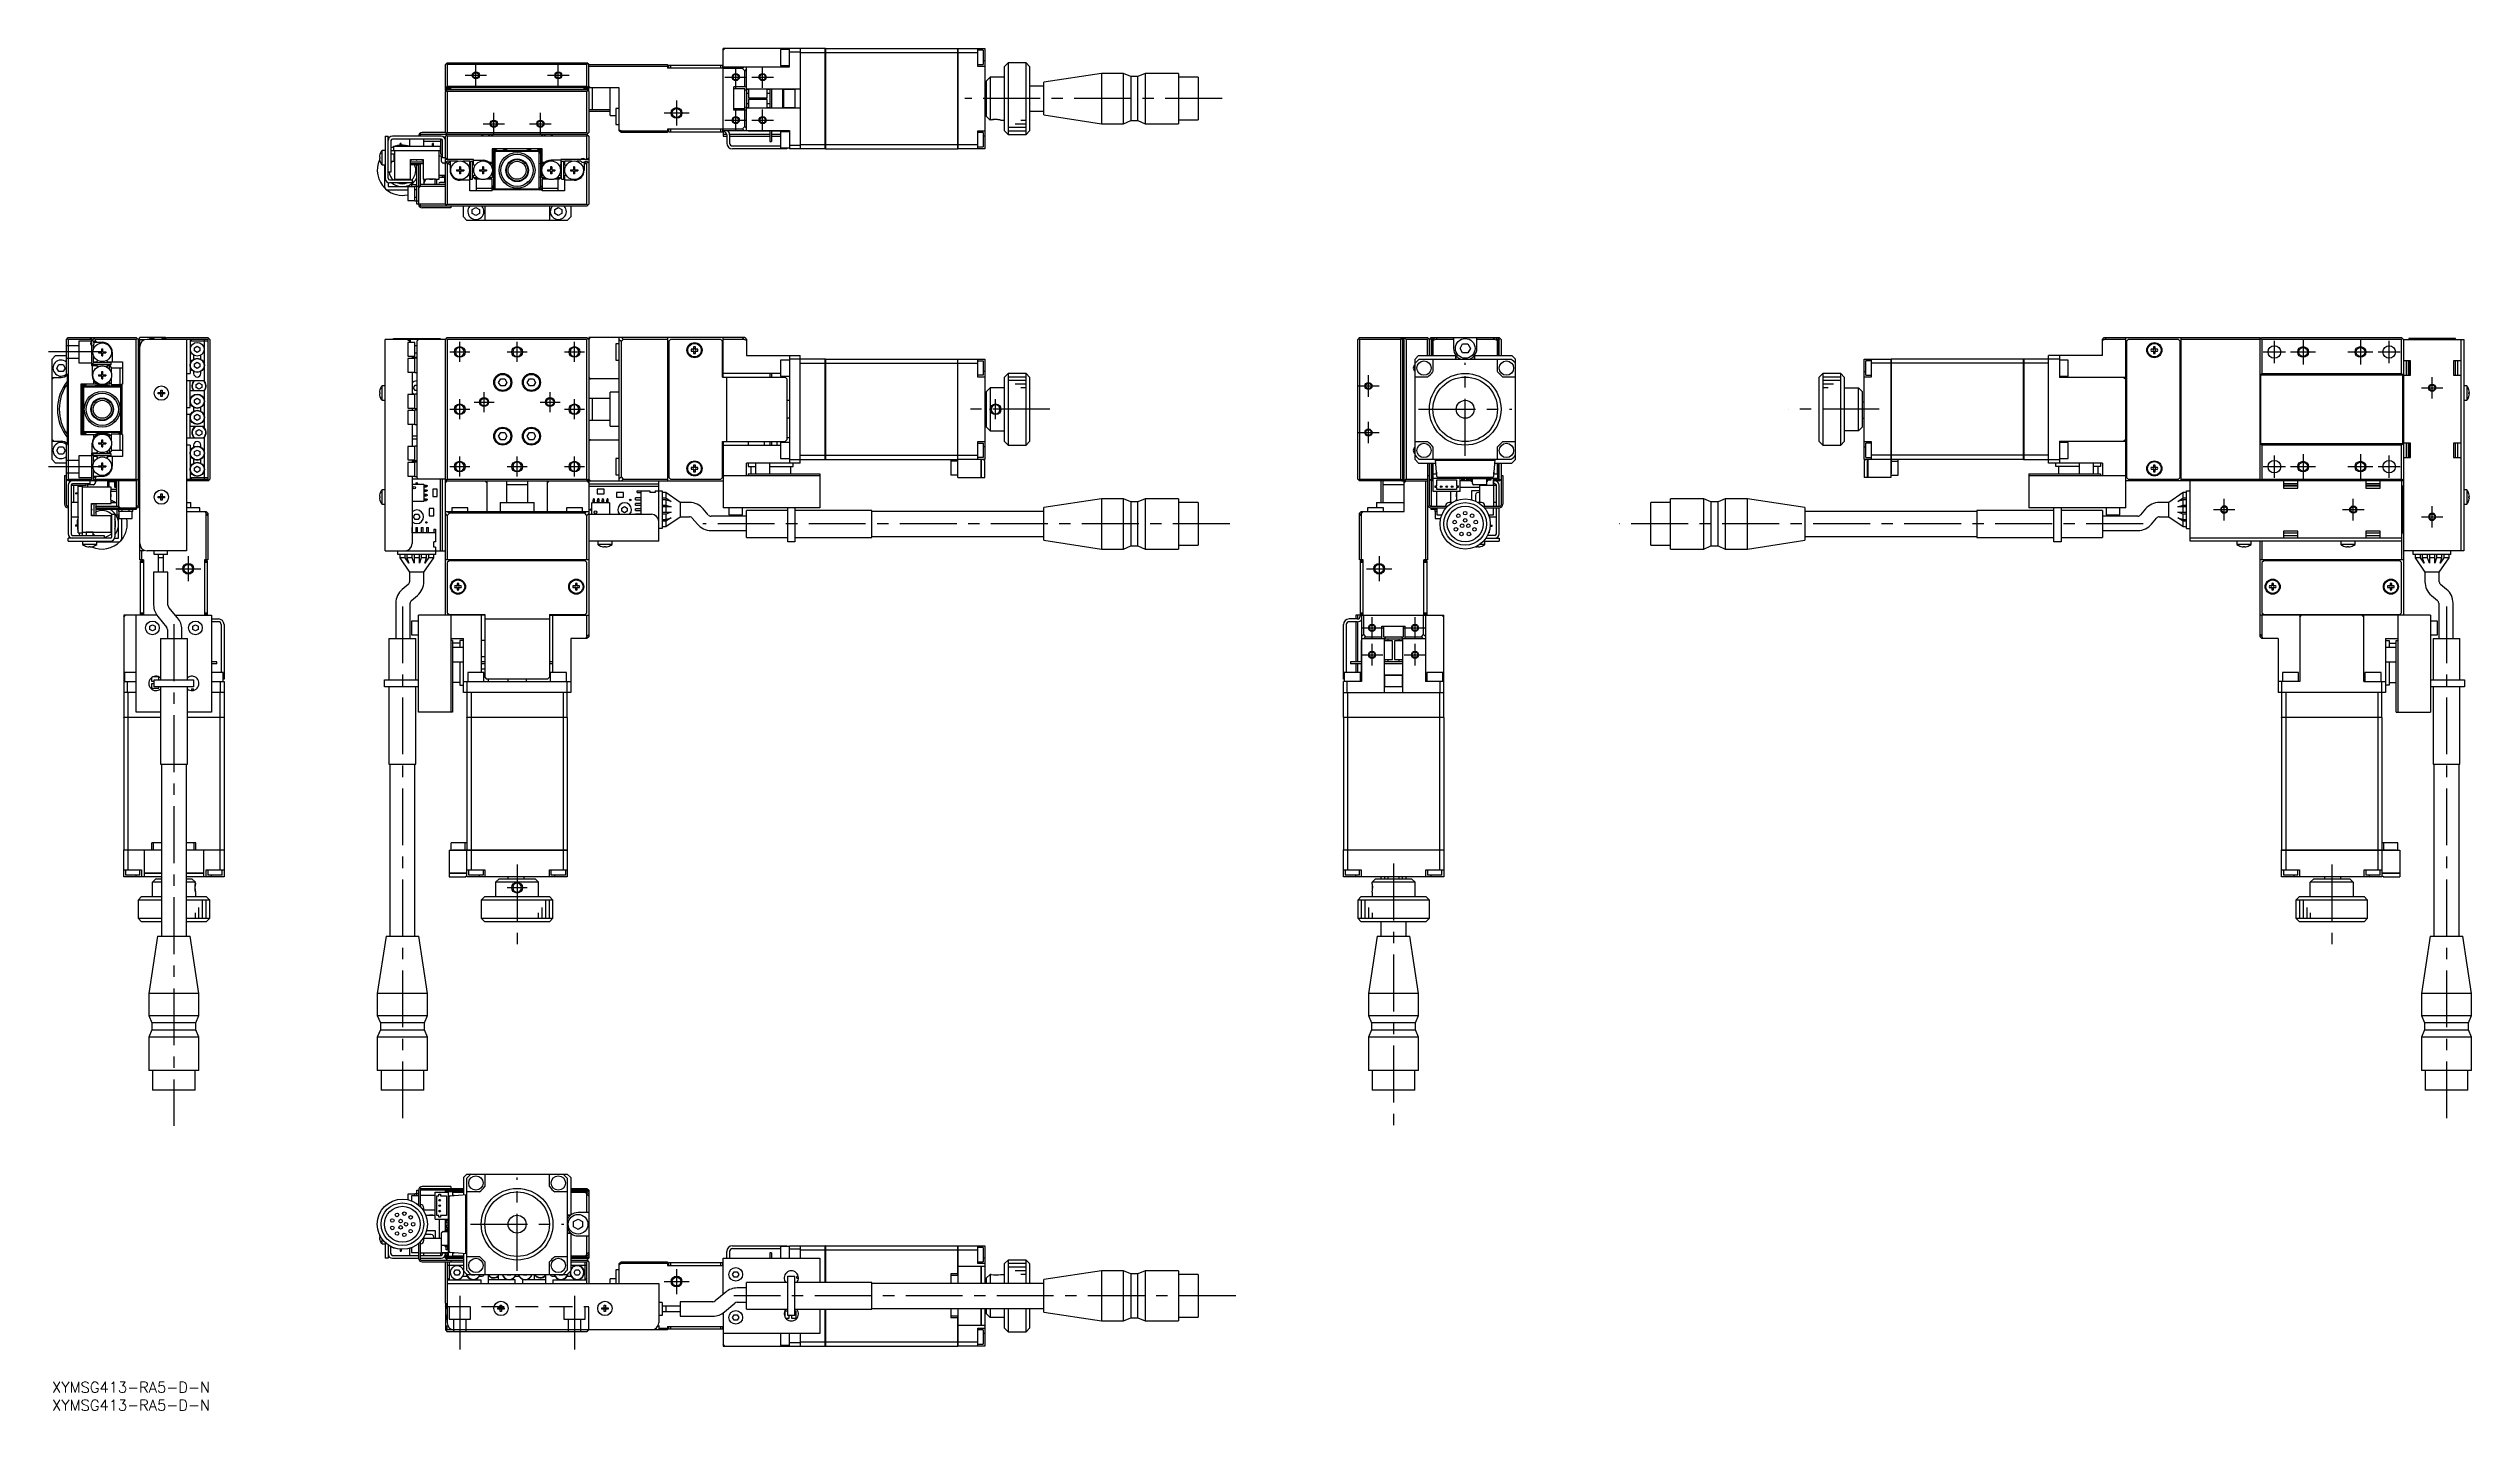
# Model space of a CAD drawing. Extents: x -1 to 675, y -8 to 372.
import ezdxf

# ---------------------------------------------------------------- set-up
doc = ezdxf.new("R2010")
doc.units = 0
doc.header["$LTSCALE"] = 0.5
doc.linetypes.add('CENTER', pattern=[50.8, 31.75, -6.35, 6.35, -6.35])
doc.linetypes.add('DASHED', pattern=[19.05, 12.7, -6.35])
for name, color, linetype in [('MSM_CENTER', 1, 'CENTER'), ('MSM_CONTINUOUS', 7, 'CONTINUOUS'), ('MSM_DASHED', 4, 'DASHED'), ('MSM_NARROW', 5, 'CONTINUOUS'), ('MSM_PART_NUMBER', 7, 'CONTINUOUS')]:
    doc.layers.add(name, color=color, linetype=linetype)
doc.styles.get("Standard").update_dxf_attribs({"font": 'txt.shx', "height": 1, "bigfont": 'bigfont.shx'})

# ---------------------------------------------------------------- blocks, each defined once
blk = doc.blocks.new('*U2')
at = {"layer": 'MSM_PART_NUMBER'}
blk.add_text('XYMSG413-RA5-D-N', height=3, dxfattribs=at).set_placement((0, -3))
blk = doc.blocks.new('*U3')
at = {"layer": 'MSM_PART_NUMBER'}
blk.add_text('XYMSG413-RA5-D-N', height=3, dxfattribs=at).set_placement((0, -8))

msp = doc.modelspace()

# ---------------------------------------------------------------- linework, layer by layer
at = {"layer": 'MSM_CENTER'}
for p, q in [((118.25, 361.63), (118.25, 367.63)), ((141.25, 361.63), (141.25, 367.63)), ((190.75, 361.13), (190.75, 367.13)), ((198.25, 361.13), (198.25, 367.13)), ((115.25, 364.63), (121.25, 364.63)), ((138.25, 364.63), (144.25, 364.63)), ((187.75, 364.13), (193.75, 364.13)), ((195.25, 364.13), (201.25, 364.13)), ((123.25, 348.13), (123.25, 354.13)), ((136.25, 348.13), (136.25, 354.13)), ((170.75, 354.13), (177.75, 354.13)), ((174.25, 357.63), (174.25, 350.63)), ((187.75, 352.13), (193.75, 352.13)), ((190.75, 349.13), (190.75, 355.13)), ((195.25, 352.13), (201.25, 352.13)), ((198.25, 349.13), (198.25, 355.13)), ((326.44, 358.13), (254.64, 358.13)), ((120.25, 351.13), (126.25, 351.13)), ((133.25, 351.13), (139.25, 351.13)), ((628.04, 290.93), (628.04, 283.93)), ((644.04, 290.93), (644.04, 283.93)), ((14, 287.43), (-1, 287.43)), ((110.95, 287.43), (116.55, 287.43)), ((113.75, 284.63), (113.75, 290.23)), ((126.95, 287.43), (132.55, 287.43)), ((129.75, 284.63), (129.75, 290.23)), ((142.95, 287.43), (148.55, 287.43)), ((145.75, 284.63), (145.75, 290.23)), ((394.27, 258.43), (394.27, 284.43)), ((616.94, 287.43), (623.14, 287.43)), ((620.04, 284.33), (620.04, 290.53)), ((624.54, 287.43), (631.54, 287.43)), ((640.54, 287.43), (647.54, 287.43)), ((648.94, 287.43), (655.14, 287.43)), ((652.04, 284.33), (652.04, 290.53)), ((364.27, 277.93), (370.27, 277.93)), ((367.27, 274.93), (367.27, 280.93)), ((661.04, 277.43), (667.04, 277.43)), ((664.04, 274.43), (664.04, 280.43)), ((110.95, 271.43), (116.55, 271.43)), ((113.75, 268.63), (113.75, 274.23)), ((117.75, 273.43), (123.35, 273.43)), ((120.55, 270.63), (120.55, 276.23)), ((136.15, 273.43), (141.75, 273.43)), ((138.95, 270.63), (138.95, 276.23)), ((142.95, 271.43), (148.55, 271.43)), ((145.75, 268.63), (145.75, 274.23)), ((278.39, 271.43), (256.27, 271.43)), ((263.25, 268.63), (263.25, 274.23)), ((381.27, 271.43), (407.27, 271.43)), ((509.81, 271.43), (484.35, 271.43)), ((364.27, 264.93), (370.27, 264.93)), ((367.27, 261.93), (367.27, 267.93)), ((113.75, 252.63), (113.75, 258.23)), ((129.75, 252.63), (129.75, 258.23)), ((145.75, 252.63), (145.75, 258.23)), ((620.04, 252.33), (620.04, 258.53)), ((628.04, 258.93), (628.04, 251.93)), ((644.04, 258.93), (644.04, 251.93)), ((652.04, 252.33), (652.04, 258.53)), ((-1, 255.43), (14, 255.43)), ((110.95, 255.43), (116.55, 255.43)), ((126.95, 255.43), (132.55, 255.43)), ((142.95, 255.43), (148.55, 255.43)), ((616.94, 255.43), (623.14, 255.43)), ((624.54, 255.43), (631.54, 255.43)), ((640.54, 255.43), (647.54, 255.43)), ((648.94, 255.43), (655.14, 255.43)), ((603.04, 243.43), (609.04, 243.43)), ((606.04, 240.43), (606.04, 246.43)), ((639.04, 243.43), (645.04, 243.43)), ((642.04, 240.43), (642.04, 246.43)), ((664.04, 238.43), (664.04, 244.43)), ((328.59, 239.43), (181.58, 239.43)), ((583.43, 239.43), (437.33, 239.43)), ((661.04, 241.43), (667.04, 241.43)), ((38, 230.43), (38, 223.43)), ((370.27, 230.43), (370.27, 223.43)), ((34.5, 226.93), (41.5, 226.93)), ((366.77, 226.93), (373.77, 226.93)), ((97.75, 216.43), (97.75, 71.43)), ((668.04, 216.43), (668.04, 71.43)), ((34, 211.43), (34, 71.43)), ((365.27, 210.43), (371.27, 210.43)), ((368.27, 207.43), (368.27, 213.43)), ((377.27, 210.43), (383.27, 210.43)), ((380.27, 207.43), (380.27, 213.43)), ((365.27, 202.93), (371.27, 202.93)), ((368.27, 199.93), (368.27, 205.93)), ((377.27, 202.93), (383.27, 202.93)), ((380.27, 199.93), (380.27, 205.93)), ((129.75, 144.39), (129.75, 120.81)), ((374.27, 144.68), (374.27, 71.43)), ((636.04, 144.39), (636.04, 120.81)), ((126.95, 137.93), (132.55, 137.93)), ((129.75, 31), (129.75, 57)), ((116.75, 44), (142.75, 44)), ((170.75, 28), (177.75, 28)), ((174.25, 31.5), (174.25, 24.5)), ((113.75, 24), (113.75, 9)), ((145.75, 24), (145.75, 9)), ((330.25, 24), (190.25, 24))]:
    msp.add_line(p, q, dxfattribs=at)
at = {"layer": 'MSM_CONTINUOUS'}
for p, q in [((187.25, 371.63), (187.75, 372.13)), ((187.25, 349.23), (187.25, 372.13)), ((215.7, 372.13), (187.25, 372.13)), ((203.25, 371.88), (203.25, 367.38)), ((205.75, 371.88), (203.25, 371.88)), ((205.75, 367.03), (205.75, 372.13)), ((208.75, 372.13), (208.75, 344.13)), ((215.7, 344.13), (215.7, 372.13)), ((215.75, 372.12), (215.7, 372.12)), ((215.75, 372.13), (252.7, 372.13)), ((215.75, 372.13), (215.75, 344.13)), ((252.7, 344.13), (252.7, 372.13)), ((252.75, 372.12), (252.7, 372.12)), ((252.75, 372.13), (260.25, 372.13)), ((252.75, 372.13), (252.75, 344.13)), ((258.25, 367.13), (258.25, 372.13)), ((260.25, 372.13), (260.25, 344.13)), ((110.25, 368.13), (109.75, 367.63)), ((109.75, 360.43), (109.75, 367.63)), ((110.25, 367.63), (110, 367.88)), ((110.25, 368.13), (149.25, 368.13)), ((110.25, 367.63), (110.25, 361.63)), ((149.25, 367.63), (110.25, 367.63)), ((149.75, 367.63), (149.25, 368.13)), ((149.5, 367.88), (149.25, 367.63)), ((149.25, 361.63), (149.25, 367.63)), ((149.75, 367.63), (171.75, 367.63)), ((149.75, 360.43), (149.75, 367.63)), ((171.75, 367.13), (149.75, 367.13)), ((171.75, 367.63), (171.75, 366.63)), ((187.25, 366.63), (171.75, 366.63)), ((172.05, 366.63), (172.05, 367.43)), ((172.05, 367.43), (187.05, 367.43)), ((172.55, 367.43), (172.55, 366.63)), ((186.55, 366.63), (186.55, 367.43)), ((187.05, 367.43), (187.05, 366.63)), ((187.25, 367.03), (205.75, 367.03)), ((192.64, 366.53), (187.25, 366.53)), ((192.64, 366.53), (193.14, 367.03)), ((193.25, 365.92), (192.64, 366.53)), ((193.75, 366.42), (193.25, 365.92)), ((193.25, 361.38), (193.25, 365.92)), ((193.75, 360.62), (193.75, 367.03)), ((203.25, 367.38), (205.75, 367.38)), ((208.75, 371.13), (205.75, 371.13)), ((208.75, 370.98), (215.7, 370.98)), ((215.75, 370.97), (215.7, 370.97)), ((215.75, 370.98), (252.7, 370.98)), ((252.75, 370.97), (252.7, 370.97)), ((252.75, 370.98), (258.25, 370.98)), ((259.75, 371.63), (258.25, 371.63)), ((258.25, 367.63), (259.75, 367.63)), ((260.25, 367.13), (258.25, 367.13)), ((259.75, 371.63), (259.75, 367.63)), ((260.25, 368.63), (259.75, 368.63)), ((266.75, 368.13), (265.75, 367.13)), ((265.75, 349.13), (265.75, 367.13)), ((266.75, 368.13), (266.75, 348.13)), ((271.75, 368.13), (266.75, 368.13)), ((271.75, 348.13), (271.75, 368.13)), ((272.75, 367.13), (271.75, 368.13)), ((272.75, 367.13), (272.75, 349.13)), ((292.75, 365.13), (276.75, 362.7)), ((292.75, 365.13), (292.75, 351.13)), ((298.95, 365.13), (292.75, 365.13)), ((298.95, 351.13), (298.95, 365.13)), ((300.95, 364.28), (298.95, 365.13)), ((304.95, 365.13), (302.95, 364.28)), ((304.95, 365.13), (304.95, 351.13)), ((314.25, 365.13), (304.95, 365.13)), ((314.25, 365.13), (314.25, 351.13)), ((109.75, 361.13), (110.25, 361.63)), ((158.25, 361.13), (109.75, 361.13)), ((109.75, 360.93), (111.15, 360.93)), ((110.25, 360.63), (109.75, 360.13)), ((109.85, 360.33), (109.75, 360.43)), ((109.75, 348.63), (109.75, 360.13)), ((109.85, 360.23), (109.85, 360.43)), ((110.25, 360.13), (110, 360.38)), ((110.85, 360.73), (110.15, 360.73)), ((110.25, 361.63), (149.25, 361.63)), ((110.25, 360.63), (149.25, 360.63)), ((149.25, 360.13), (110.25, 360.13)), ((110.25, 360.13), (110.25, 348.63)), ((111.15, 360.93), (111.15, 360.63)), ((149.75, 360.93), (148.35, 360.93)), ((148.35, 360.93), (148.35, 360.63)), ((149.35, 360.73), (148.65, 360.73)), ((149.25, 361.63), (149.75, 361.13)), ((149.75, 360.13), (149.25, 360.63)), ((149.5, 360.38), (149.25, 360.13)), ((149.25, 348.63), (149.25, 360.13)), ((149.65, 360.43), (149.65, 360.23)), ((149.75, 360.43), (149.65, 360.33)), ((150.25, 361.13), (149.75, 361.63)), ((149.75, 360.13), (149.75, 348.63)), ((150.75, 355.13), (150.75, 361.13)), ((155.75, 353.38), (155.75, 361.13)), ((158.25, 349.13), (158.25, 361.13)), ((190.25, 354.88), (190.25, 361.38)), ((193.75, 361.38), (190.25, 361.38)), ((193.25, 360.88), (190.25, 360.88)), ((193.25, 355.38), (193.25, 360.88)), ((193.75, 360.62), (193.25, 360.41)), ((208.75, 360.73), (193.75, 360.73)), ((193.85, 355.53), (193.85, 360.73)), ((194.35, 360.63), (193.85, 360.63)), ((193.85, 359.63), (194.35, 359.63)), ((194.25, 360.73), (194.25, 360.63)), ((194.35, 360.73), (194.35, 358.38)), ((194.35, 358.38), (199.55, 358.38)), ((199.55, 358.38), (199.55, 360.73)), ((200.25, 360.63), (199.55, 360.63)), ((199.55, 359.63), (200.25, 359.63)), ((200.25, 360.73), (200.25, 355.53)), ((200.75, 360.73), (200.75, 355.53)), ((203.85, 355.53), (203.85, 360.73)), ((204.05, 360.73), (204.05, 355.53)), ((207.25, 360.63), (204.05, 360.63)), ((207.25, 360.73), (207.25, 355.53)), ((260.75, 361.63), (260.25, 361.63)), ((260.75, 360.63), (260.25, 360.63)), ((260.25, 359.63), (260.75, 359.63)), ((260.75, 363.13), (261.75, 364.13)), ((260.75, 353.13), (260.75, 363.13)), ((265.75, 364.13), (261.75, 364.13)), ((261.75, 364.13), (261.75, 352.13)), ((276.75, 361.63), (272.75, 361.63)), ((276.75, 353.56), (276.75, 362.7)), ((300.95, 364.28), (300.95, 351.98)), ((302.95, 364.28), (300.95, 364.28)), ((302.95, 351.98), (302.95, 364.28)), ((319.75, 364.08), (314.25, 364.08)), ((319.75, 364.08), (319.75, 352.18)), ((149.75, 355.13), (155.75, 355.13)), ((149.75, 354.63), (155.75, 354.63)), ((155.75, 353.38), (157.25, 353.38)), ((157.25, 355.38), (157.25, 350.88)), ((158.25, 355.38), (157.25, 355.38)), ((190.25, 355.38), (193.25, 355.38)), ((193.75, 354.88), (190.25, 354.88)), ((193.25, 355.85), (193.75, 355.64)), ((193.25, 350.34), (193.25, 354.88)), ((193.75, 349.23), (193.75, 355.64)), ((193.75, 355.53), (208.75, 355.53)), ((194.35, 356.63), (193.85, 356.63)), ((193.85, 355.63), (194.35, 355.63)), ((194.25, 355.63), (194.25, 355.53)), ((194.35, 357.88), (194.35, 355.53)), ((199.55, 357.88), (194.35, 357.88)), ((199.55, 355.53), (199.55, 357.88)), ((200.25, 356.63), (199.55, 356.63)), ((199.55, 355.63), (200.25, 355.63)), ((204.05, 355.63), (207.25, 355.63)), ((260.75, 356.63), (260.25, 356.63)), ((260.25, 355.63), (260.75, 355.63)), ((260.25, 354.63), (260.75, 354.63)), ((261.75, 352.13), (260.75, 353.13)), ((264.75, 352.13), (265.75, 352.13)), ((272.75, 354.63), (276.75, 354.63)), ((276.75, 353.56), (292.75, 351.13)), ((298.95, 351.13), (300.95, 351.98)), ((300.95, 351.98), (302.95, 351.98)), ((302.95, 351.98), (304.95, 351.13)), ((314.25, 352.18), (319.75, 352.18)), ((92.95, 347.63), (93.75, 347.63)), ((92.95, 347.63), (92.95, 335.83)), ((93.75, 335.93), (93.75, 347.63)), ((94.55, 346.43), (94.55, 337.63)), ((108.55, 347.63), (94.95, 347.63)), ((108.55, 346.83), (94.95, 346.83)), ((95.25, 344.83), (95.25, 343.63)), ((95.25, 344.83), (108.25, 344.83)), ((97.13, 344.83), (97.13, 345.63)), ((97.38, 345.63), (97.13, 345.63)), ((97.38, 344.83), (97.38, 345.63)), ((99.75, 346.83), (99.75, 344.83)), ((102.75, 347.93), (102.75, 347.63)), ((149.25, 348.13), (102.95, 348.13)), ((109.75, 348.63), (103.25, 348.63)), ((103.75, 344.83), (103.75, 346.83)), ((108.45, 346.13), (103.75, 346.13)), ((106.38, 345.63), (106.13, 345.63)), ((106.13, 344.83), (106.13, 345.63)), ((106.38, 344.83), (106.38, 345.63)), ((108.25, 344.83), (108.25, 343.63)), ((108.45, 342.63), (108.45, 346.63)), ((108.9, 346.63), (108.45, 346.63)), ((108.95, 341.63), (108.95, 346.43)), ((109.75, 348.63), (110.25, 348.13)), ((109.75, 347.63), (110.25, 348.13)), ((109.75, 328.63), (109.75, 347.63)), ((110, 348.38), (110.25, 348.63)), ((110.25, 347.63), (110, 347.88)), ((110.25, 348.63), (149.25, 348.63)), ((110.25, 347.63), (110.25, 341.13)), ((149.25, 347.63), (110.25, 347.63)), ((119.75, 348.13), (120.1, 347.78)), ((120.1, 347.78), (139.4, 347.78)), ((139.4, 347.78), (139.75, 348.13)), ((149.25, 348.63), (149.5, 348.38)), ((149.25, 348.13), (149.75, 348.63)), ((149.25, 348.13), (149.75, 347.63)), ((149.5, 347.88), (149.25, 347.63)), ((149.25, 341.13), (149.25, 347.63)), ((149.75, 347.63), (149.75, 328.63)), ((157.25, 350.88), (158.25, 350.88)), ((158.25, 349.44), (158.87, 349.13)), ((158.75, 348.63), (158.25, 349.13)), ((171.75, 348.63), (158.75, 348.63)), ((158.87, 349.13), (171.75, 349.13)), ((158.87, 349.13), (159.37, 348.63)), ((187.25, 349.63), (171.75, 349.63)), ((171.75, 349.63), (171.75, 348.63)), ((172.05, 348.83), (172.05, 349.63)), ((172.05, 348.83), (187.45, 348.83)), ((172.55, 349.63), (172.55, 348.83)), ((186.55, 348.83), (186.55, 349.63)), ((187.05, 349.63), (187.05, 348.83)), ((187.25, 349.73), (192.64, 349.73)), ((187.25, 349.23), (205.75, 349.23)), ((187.25, 348.83), (187.25, 347.63)), ((188.25, 348.13), (187.25, 348.13)), ((187.25, 347.63), (188.25, 347.63)), ((188.25, 348.03), (188.25, 345.73)), ((200.25, 348.13), (189.05, 348.13)), ((189.05, 348.03), (189.05, 345.73)), ((189.05, 347.63), (200.25, 347.63)), ((189.85, 344.93), (203.25, 344.93)), ((192.64, 349.73), (193.25, 350.34)), ((193.14, 349.23), (192.64, 349.73)), ((193.25, 350.34), (193.75, 349.84)), ((194.25, 349.23), (194.25, 349.13)), ((194.25, 349.13), (200.25, 349.13)), ((200.25, 349.23), (200.25, 346.13)), ((200.25, 346.13), (200.75, 346.13)), ((200.75, 349.23), (200.75, 346.13)), ((200.75, 349.13), (205.75, 349.13)), ((203.25, 348.13), (200.75, 348.13)), ((200.75, 347.63), (203.25, 347.63)), ((203.25, 348.88), (203.25, 344.38)), ((205.75, 348.88), (203.25, 348.88)), ((205.75, 349.23), (205.75, 344.13)), ((205.75, 345.13), (208.75, 345.13)), ((208.75, 345.29), (215.7, 345.29)), ((215.75, 345.29), (215.7, 345.29)), ((215.75, 345.29), (252.7, 345.29)), ((252.75, 345.29), (252.7, 345.29)), ((252.75, 345.29), (258.25, 345.29)), ((258.25, 349.13), (260.25, 349.13)), ((258.25, 344.13), (258.25, 349.13)), ((259.75, 348.63), (258.25, 348.63)), ((259.75, 348.63), (259.75, 344.63)), ((260.25, 347.63), (259.75, 347.63)), ((265.75, 349.13), (266.75, 348.13)), ((266.75, 348.13), (271.75, 348.13)), ((271.75, 348.13), (272.75, 349.13)), ((292.75, 351.13), (298.95, 351.13)), ((304.95, 351.13), (314.25, 351.13)), ((91.36, 341.81), (91.48, 341.81)), ((91.48, 341.45), (91.36, 341.45)), ((91.48, 342.52), (91.48, 342.52)), ((91.48, 341.81), (91.48, 341.45)), ((91.48, 340.75), (91.48, 340.74)), ((92.06, 339.63), (92.06, 343.63)), ((92.95, 343.63), (92.06, 343.63)), ((92.06, 339.63), (92.95, 339.63)), ((92.75, 339.63), (92.75, 333.63)), ((94.55, 343.63), (108.25, 343.63)), ((95.5, 342.63), (94.55, 342.63)), ((94.55, 340.63), (95.45, 340.63)), ((95.45, 340.63), (95.45, 342.63)), ((95.5, 342.58), (95.45, 342.63)), ((95.45, 340.63), (95.5, 340.68)), ((95.5, 343.63), (95.5, 335.63)), ((100, 341.13), (103.5, 341.13)), ((100, 335.63), (100, 341.13)), ((103.5, 340.43), (100, 340.43)), ((103.5, 339.93), (100, 339.93)), ((100, 339.78), (101.75, 339.78)), ((101.75, 339.63), (102.25, 339.63)), ((101.75, 328.63), (101.75, 339.63)), ((102.25, 339.85), (102.25, 328.63)), ((102.75, 339.93), (102.75, 333.63)), ((103.5, 341.13), (103.5, 335.63)), ((108, 335.63), (108, 343.63)), ((108, 342.13), (108.95, 342.13)), ((108.45, 342.63), (108.95, 342.63)), ((108.67, 340.56), (108.67, 342.13)), ((109.02, 340.16), (108.7, 340.49)), ((109.75, 341.63), (108.95, 341.63)), ((109.75, 340.13), (109.09, 340.13)), ((109.56, 340.13), (109.56, 340.02)), ((109.75, 341.63), (110.25, 341.13)), ((117.55, 341.13), (109.75, 341.13)), ((110.25, 340.63), (109.75, 340.13)), ((110.25, 340.13), (110, 340.38)), ((113.14, 340.63), (110.25, 340.63)), ((110.55, 340.13), (110.25, 340.13)), ((110.25, 340.13), (110.25, 328.63)), ((111.05, 340.49), (110.55, 340.13)), ((110.55, 340.13), (111.05, 339.63)), ((111.05, 340.63), (111.05, 338.13)), ((112.85, 338.28), (113.65, 338.28)), ((112.85, 338.28), (112.85, 337.99)), ((113.38, 338.28), (113.38, 337.99)), ((114, 339.13), (113.71, 339.13)), ((113.71, 339.13), (113.71, 338.34)), ((113.71, 338.6), (114, 338.6)), ((114, 339.13), (114, 338.34)), ((114.06, 338.28), (114.85, 338.28)), ((114.32, 337.99), (114.32, 338.28)), ((116.55, 340.63), (114.57, 340.63)), ((114.85, 338.28), (114.85, 337.99)), ((116.29, 339.53), (116.55, 339.68)), ((116.55, 339.68), (116.55, 340.63)), ((116.75, 335.63), (116.75, 340.63)), ((116.75, 340.63), (117.35, 340.63)), ((117.35, 335.63), (117.35, 340.63)), ((117.55, 339.68), (117.55, 341.13)), ((117.55, 340.93), (120.25, 340.93)), ((117.55, 339.68), (117.78, 339.55)), ((119.25, 338.28), (120.05, 338.28)), ((119.25, 338.28), (119.25, 337.99)), ((119.78, 338.28), (119.78, 337.99)), ((120.4, 339.13), (120.11, 339.13)), ((120.11, 339.13), (120.11, 338.34)), ((120.11, 338.6), (120.4, 338.6)), ((120.4, 339.13), (120.4, 338.34)), ((120.46, 338.28), (121.25, 338.28)), ((120.72, 337.99), (120.72, 338.28)), ((121.25, 338.28), (121.25, 337.99)), ((121.85, 340.43), (122.75, 340.43)), ((122.75, 339.93), (122.4, 339.93)), ((136.75, 344.13), (122.75, 344.13)), ((122.75, 344.13), (122.75, 338.85)), ((123.25, 342.83), (124.05, 343.63)), ((123.25, 333.43), (123.25, 342.83)), ((123.55, 343.13), (123.55, 333.13)), ((135.75, 343.33), (123.75, 343.33)), ((124.05, 343.63), (135.45, 343.63)), ((135.45, 343.63), (136.25, 342.83)), ((135.95, 333.13), (135.95, 343.13)), ((136.25, 342.83), (136.25, 333.43)), ((136.75, 338.85), (136.75, 344.13)), ((136.75, 340.43), (137.66, 340.43)), ((137.11, 339.93), (136.75, 339.93)), ((138.25, 338.28), (139.05, 338.28)), ((138.25, 338.28), (138.25, 337.99)), ((138.78, 338.28), (138.78, 337.99)), ((139.4, 339.13), (139.11, 339.13)), ((139.11, 339.13), (139.11, 338.34)), ((139.11, 338.6), (139.4, 338.6)), ((141.95, 340.93), (139.25, 340.93)), ((139.4, 339.13), (139.4, 338.34)), ((139.46, 338.28), (140.25, 338.28)), ((139.72, 337.99), (139.72, 338.28)), ((140.25, 338.28), (140.25, 337.99)), ((141.95, 339.68), (141.73, 339.55)), ((141.95, 341.13), (141.95, 339.68)), ((149.75, 341.13), (141.95, 341.13)), ((142.15, 335.63), (142.15, 340.63)), ((142.15, 340.63), (142.75, 340.63)), ((142.75, 335.63), (142.75, 340.63)), ((144.94, 340.63), (142.95, 340.63)), ((142.95, 340.63), (142.95, 339.68)), ((142.95, 339.68), (143.21, 339.53)), ((144.65, 338.28), (145.45, 338.28)), ((144.65, 338.28), (144.65, 337.99)), ((145.18, 338.28), (145.18, 337.99)), ((145.8, 339.13), (145.51, 339.13)), ((145.51, 339.13), (145.51, 338.34)), ((145.51, 338.6), (145.8, 338.6)), ((145.8, 339.13), (145.8, 338.34)), ((145.86, 338.28), (146.65, 338.28)), ((146.12, 337.99), (146.12, 338.28)), ((147.49, 340.63), (146.37, 340.63)), ((146.65, 338.28), (146.65, 337.99)), ((148.45, 340.43), (148.45, 338.13)), ((148.45, 339.63), (148.95, 340.13)), ((148.95, 340.13), (148.51, 340.45)), ((148.81, 340.63), (149.25, 340.63)), ((149.25, 340.13), (148.95, 340.13)), ((149.25, 341.13), (149.75, 341.63)), ((149.25, 340.63), (149.75, 340.13)), ((149.5, 340.38), (149.25, 340.13)), ((149.25, 328.63), (149.25, 340.13)), ((205.05, 344.13), (189.85, 344.13)), ((203.25, 344.38), (205.75, 344.38)), ((204.55, 344.13), (204.55, 344.38)), ((205.05, 344.38), (205.05, 344.13)), ((215.7, 344.13), (205.75, 344.13)), ((215.75, 344.14), (215.7, 344.14)), ((215.75, 344.13), (252.7, 344.13)), ((252.75, 344.14), (252.7, 344.14)), ((260.25, 344.13), (252.75, 344.13)), ((258.25, 344.63), (259.75, 344.63)), ((94.55, 337.63), (93.75, 337.63)), ((93.75, 334.7), (93.75, 333.63)), ((93.75, 333.63), (100.25, 333.63)), ((93.75, 332.63), (99.25, 332.63)), ((100.45, 334.63), (94.15, 334.63)), ((94.25, 335.43), (100.45, 335.43)), ((95.5, 335.63), (100, 335.63)), ((99.25, 333.53), (99.25, 329.73)), ((101.25, 333.53), (99.25, 333.53)), ((100.25, 334.03), (100.25, 333.53)), ((101.75, 334.03), (100.25, 334.03)), ((100.45, 335.43), (100.45, 334.63)), ((109.75, 333.63), (101.25, 333.63)), ((101.25, 329.63), (101.25, 333.63)), ((101.75, 332.63), (101.25, 332.63)), ((102.25, 333.13), (102.75, 333.63)), ((109.75, 334.13), (102.75, 334.13)), ((103.5, 335.63), (104.5, 335.63)), ((103.75, 335.63), (103.75, 334.13)), ((104.5, 335.63), (104.5, 335.73)), ((104.5, 335.73), (107, 335.73)), ((105.3, 335.73), (105.3, 335.63)), ((105.3, 335.63), (106.2, 335.63)), ((105.68, 335.73), (105.68, 335.63)), ((105.83, 335.73), (105.83, 335.63)), ((106.2, 335.73), (106.2, 335.63)), ((106.85, 334.13), (106.85, 335.73)), ((107, 335.63), (107, 335.73)), ((107, 335.63), (108, 335.63)), ((107.35, 334.13), (107.35, 335.63)), ((109.75, 336.71), (108, 336.71)), ((108, 336.21), (109.75, 336.21)), ((109.75, 334.71), (108.15, 334.71)), ((108.15, 334.21), (109.75, 334.21)), ((108.85, 336.71), (108.85, 336.21)), ((109.35, 336.71), (109.35, 336.21)), ((109.55, 334.71), (109.55, 336.21)), ((109.55, 334.13), (109.55, 334.21)), ((112.85, 337.99), (113.65, 337.99)), ((113.71, 337.93), (113.71, 337.13)), ((113.71, 337.66), (114, 337.66)), ((114, 337.13), (113.71, 337.13)), ((116.55, 335.33), (113.85, 335.33)), ((114, 337.93), (114, 337.13)), ((114.06, 337.99), (114.85, 337.99)), ((116.55, 336.58), (116.29, 336.73)), ((116.55, 332.43), (116.55, 336.58)), ((122.75, 332.43), (116.55, 332.43)), ((116.75, 335.63), (117.35, 335.63)), ((117.85, 336.75), (117.55, 336.58)), ((117.55, 336.13), (117.55, 336.58)), ((117.55, 336.13), (118.59, 336.13)), ((118.05, 335.63), (117.55, 336.13)), ((119.54, 335.63), (118.05, 335.63)), ((118.3, 335.63), (118.3, 332.43)), ((118.3, 333.13), (122.8, 333.13)), ((119.25, 337.99), (120.05, 337.99)), ((120.11, 337.93), (120.11, 337.13)), ((120.11, 337.66), (120.4, 337.66)), ((120.4, 337.13), (120.11, 337.13)), ((120.4, 337.93), (120.4, 337.13)), ((120.46, 337.99), (121.25, 337.99)), ((122.8, 335.63), (120.97, 335.63)), ((121.91, 336.13), (122.75, 336.13)), ((122.75, 336.13), (122.25, 335.63)), ((122.75, 337.42), (122.75, 336.13)), ((122.75, 332.43), (122.75, 332.63)), ((136.75, 332.63), (122.75, 332.63)), ((122.8, 332.63), (122.8, 335.63)), ((124.05, 332.63), (123.25, 333.43)), ((123.75, 332.93), (135.75, 332.93)), ((126.59, 334.93), (126.78, 334.93)), ((127, 334.71), (126.78, 334.93)), ((127, 334.71), (126.83, 334.71)), ((127, 334.57), (127, 334.71)), ((132.73, 334.93), (132.5, 334.71)), ((132.67, 334.71), (132.5, 334.71)), ((132.5, 334.71), (132.5, 334.57)), ((132.73, 334.93), (132.92, 334.93)), ((135.45, 332.63), (136.25, 333.43)), ((136.7, 335.63), (136.7, 332.63)), ((138.54, 335.63), (136.7, 335.63)), ((136.7, 333.13), (141.2, 333.13)), ((136.75, 336.13), (136.75, 337.42)), ((137.25, 335.63), (136.75, 336.13)), ((136.75, 336.13), (137.59, 336.13)), ((136.75, 332.43), (136.75, 332.63)), ((142.95, 332.43), (136.75, 332.43)), ((138.25, 337.99), (139.05, 337.99)), ((139.11, 337.93), (139.11, 337.13)), ((139.11, 337.66), (139.4, 337.66)), ((139.4, 337.13), (139.11, 337.13)), ((139.4, 337.93), (139.4, 337.13)), ((139.46, 337.99), (140.25, 337.99)), ((141.45, 335.63), (139.97, 335.63)), ((140.91, 336.13), (141.95, 336.13)), ((141.2, 332.43), (141.2, 335.63)), ((141.95, 336.13), (141.45, 335.63)), ((141.66, 336.75), (141.95, 336.58)), ((141.95, 336.58), (141.95, 336.13)), ((142.15, 335.63), (142.75, 335.63)), ((143.21, 336.73), (142.95, 336.58)), ((142.95, 336.58), (142.95, 332.43)), ((145.65, 335.33), (142.95, 335.33)), ((144.65, 337.99), (145.45, 337.99)), ((145.51, 337.93), (145.51, 337.13)), ((145.51, 337.66), (145.8, 337.66)), ((145.8, 337.13), (145.51, 337.13)), ((145.8, 337.93), (145.8, 337.13)), ((145.86, 337.99), (146.65, 337.99)), ((99.25, 329.73), (101.25, 329.73)), ((101.25, 330.63), (101.75, 330.63)), ((101.25, 329.63), (102.25, 329.63)), ((109.75, 328.63), (101.75, 328.63)), ((102.75, 328.63), (102.75, 328.33)), ((149.25, 328.13), (102.95, 328.13)), ((111.25, 327.63), (103.25, 327.63)), ((110.25, 328.13), (109.75, 328.63)), ((110, 328.38), (110.25, 328.63)), ((110.25, 328.63), (149.25, 328.63)), ((111.25, 328.13), (111.25, 327.63)), ((114.75, 325.13), (114.75, 328.13)), ((114.75, 325.13), (115.75, 324.13)), ((117.25, 327.21), (118.25, 327.79)), ((117.25, 326.06), (117.25, 327.21)), ((118.25, 325.48), (117.25, 326.06)), ((118.25, 327.79), (119.25, 327.21)), ((119.25, 326.06), (118.25, 325.48)), ((119.25, 327.21), (119.25, 326.06)), ((120.75, 328.13), (120.75, 324.13)), ((138.75, 328.13), (138.75, 324.13)), ((140.25, 327.21), (141.25, 327.79)), ((140.25, 326.06), (140.25, 327.21)), ((141.25, 325.48), (140.25, 326.06)), ((141.25, 327.79), (142.25, 327.21)), ((142.25, 326.06), (141.25, 325.48)), ((142.25, 327.21), (142.25, 326.06)), ((143.75, 324.13), (144.75, 325.13)), ((144.75, 328.13), (144.75, 325.13)), ((149.25, 328.63), (149.5, 328.38)), ((149.25, 328.13), (149.75, 328.63)), ((143.75, 324.13), (115.75, 324.13)), ((4, 290.93), (4.5, 291.43)), ((4, 281.43), (4, 290.93)), ((4.25, 291.18), (4.5, 290.93)), ((4.5, 291.43), (23.5, 291.43)), ((4.5, 290.93), (4.5, 251.93)), ((11, 290.93), (4.5, 290.93)), ((11, 290.93), (10.5, 291.43)), ((11, 291.43), (11, 283.63)), ((11.5, 290.93), (12, 291.43)), ((11.5, 290.49), (11.5, 290.93)), ((11.75, 291.18), (12, 290.93)), ((12, 290.93), (12, 290.63)), ((23.5, 290.93), (12, 290.93)), ((23.5, 291.43), (24, 290.93)), ((23.5, 290.93), (23.75, 291.18)), ((23.5, 251.93), (23.5, 290.93)), ((24.5, 291.43), (24, 290.93)), ((24, 290.93), (24, 244.63)), ((24.25, 291.18), (24.5, 290.93)), ((31.7, 291.43), (24.5, 291.43)), ((24.5, 290.93), (25.7, 290.93)), ((24.5, 229.43), (24.5, 290.93)), ((43.5, 290.93), (26.5, 290.93)), ((27.3, 290.93), (27.3, 291.23)), ((27.3, 291.23), (28.5, 291.23)), ((28.5, 290.93), (28.5, 291.23)), ((30.5, 290.93), (31, 291.43)), ((31, 291.43), (31, 290.93)), ((31.2, 291.43), (31.2, 290.93)), ((31.4, 291.03), (31.4, 290.93)), ((32, 291.43), (31.5, 290.93)), ((31.7, 291.43), (31.8, 291.33)), ((31.7, 291.33), (31.9, 291.33)), ((31.75, 291.18), (32, 290.93)), ((32, 291.43), (43.5, 291.43)), ((37.5, 290.93), (37.5, 231.93)), ((38.5, 290.43), (39, 290.93)), ((38.5, 290.93), (38.5, 281.43)), ((42.5, 279.25), (42.5, 290.93)), ((44, 290.93), (43.5, 291.43)), ((43.5, 290.93), (43.75, 291.18)), ((43.5, 290.93), (43.5, 251.93)), ((44, 290.93), (44, 251.93)), ((92.95, 231.93), (92.95, 290.93)), ((109.75, 290.93), (92.95, 290.93)), ((95.25, 290.93), (95.25, 291.23)), ((95.25, 291.23), (108.25, 291.23)), ((100, 290.19), (100, 290.93)), ((102.25, 290.93), (101.75, 290.43)), ((108.25, 291.23), (108.25, 290.93)), ((109.75, 290.93), (110.25, 291.43)), ((109.75, 213.93), (109.75, 290.93)), ((110.25, 290.93), (110, 291.18)), ((110.25, 291.43), (149.25, 291.43)), ((110.25, 290.93), (110.25, 251.93)), ((149.25, 290.93), (110.25, 290.93)), ((149.25, 291.43), (149.75, 290.93)), ((149.5, 291.18), (149.25, 290.93)), ((149.25, 251.93), (149.25, 290.93)), ((149.75, 290.93), (150.25, 291.43)), ((149.75, 291.43), (149.75, 207.93)), ((193.25, 291.43), (149.75, 291.43)), ((158.25, 251.43), (158.25, 291.43)), ((158.75, 290.31), (158.25, 290.81)), ((159.37, 290.93), (158.75, 290.31)), ((158.87, 291.43), (159.37, 290.93)), ((171.75, 290.93), (159.37, 290.93)), ((171.75, 291.43), (171.75, 251.43)), ((172.55, 290.93), (172.05, 290.43)), ((186.55, 290.93), (172.55, 290.93)), ((187.05, 290.43), (186.55, 290.93)), ((187.25, 280.43), (187.25, 291.43)), ((193.14, 290.93), (187.25, 290.93)), ((193.14, 290.93), (192.64, 291.43)), ((193.75, 290.62), (193.14, 290.93)), ((193.25, 291.43), (193.75, 290.93)), ((193.75, 290.93), (193.75, 286.43)), ((364.77, 291.43), (364.27, 290.93)), ((364.27, 251.93), (364.27, 290.93)), ((364.52, 291.18), (364.77, 290.93)), ((364.77, 291.43), (376.27, 291.43)), ((364.77, 290.93), (364.77, 251.93)), ((376.27, 290.93), (364.77, 290.93)), ((376.77, 290.93), (376.27, 291.43)), ((376.27, 290.93), (376.52, 291.18)), ((376.27, 251.93), (376.27, 290.93)), ((376.37, 291.33), (376.57, 291.33)), ((376.47, 291.33), (376.57, 291.43)), ((376.57, 291.43), (383.77, 291.43)), ((376.77, 290.93), (376.77, 251.93)), ((376.87, 290.33), (376.87, 291.03)), ((377.07, 291.43), (377.07, 290.03)), ((377.27, 291.43), (377.77, 290.93)), ((377.27, 242.93), (377.27, 291.43)), ((377.77, 290.93), (377.77, 251.93)), ((383.77, 290.93), (377.77, 290.93)), ((384.27, 290.93), (383.77, 291.43)), ((383.77, 290.93), (384.02, 291.18)), ((383.77, 286.43), (383.77, 290.93)), ((384.27, 290.93), (384.77, 291.43)), ((384.27, 286.43), (384.27, 290.93)), ((384.52, 291.18), (384.77, 290.93)), ((385.27, 291.43), (384.77, 290.93)), ((384.77, 291.43), (403.77, 291.43)), ((384.77, 290.93), (384.77, 286.43)), ((384.97, 290.93), (385.37, 290.93)), ((384.97, 286.43), (384.97, 290.93)), ((385.37, 290.93), (385.87, 291.43)), ((385.98, 290.93), (385.37, 290.62)), ((385.37, 286.43), (385.37, 290.93)), ((385.77, 291.33), (385.77, 291.43)), ((386.48, 291.43), (385.98, 290.93)), ((391.02, 290.93), (385.98, 290.93)), ((391.02, 291.43), (391.02, 288.43)), ((397.52, 288.43), (397.52, 291.43)), ((402.56, 290.93), (397.52, 290.93)), ((402.56, 290.93), (402.06, 291.43)), ((403.17, 290.62), (402.56, 290.93)), ((402.67, 291.43), (403.17, 290.93)), ((402.77, 291.33), (402.77, 291.43)), ((403.17, 290.93), (403.57, 290.93)), ((403.17, 290.93), (403.17, 286.43)), ((403.77, 290.93), (403.27, 291.43)), ((403.57, 290.93), (403.57, 286.43)), ((404.27, 290.93), (403.77, 291.43)), ((403.77, 290.93), (404.02, 291.18)), ((403.77, 286.43), (403.77, 290.93)), ((404.27, 290.93), (404.27, 286.43)), ((572.04, 290.93), (572.54, 291.43)), ((572.65, 290.93), (572.04, 290.62)), ((572.04, 286.43), (572.04, 290.93)), ((572.54, 291.43), (616.04, 291.43)), ((573.15, 291.43), (572.65, 290.93)), ((578.54, 290.93), (572.65, 290.93)), ((578.54, 243.93), (578.54, 291.43)), ((579.24, 290.93), (578.74, 290.43)), ((593.24, 290.93), (579.24, 290.93)), ((593.74, 290.43), (593.24, 290.93)), ((594.04, 251.43), (594.04, 291.43)), ((616.04, 290.93), (594.04, 290.93)), ((616.04, 290.93), (616.54, 291.43)), ((616.04, 251.43), (616.04, 291.43)), ((616.29, 291.18), (616.54, 290.93)), ((616.54, 291.43), (655.54, 291.43)), ((655.54, 290.93), (616.54, 290.93)), ((616.54, 290.93), (616.54, 281.43)), ((655.54, 291.43), (656.04, 290.93)), ((655.54, 290.93), (655.79, 291.18)), ((655.54, 281.43), (655.54, 290.93)), ((656.04, 290.93), (656.04, 213.93)), ((656.04, 290.93), (672.84, 290.93)), ((657.54, 291.23), (657.54, 290.93)), ((670.54, 291.23), (657.54, 291.23)), ((670.54, 290.93), (670.54, 291.23)), ((672.04, 290.93), (672.04, 231.93)), ((672.84, 290.93), (672.84, 231.93)), ((1, 286.43), (0, 285.43)), ((0, 257.43), (0, 285.43)), ((1, 286.43), (4, 286.43)), ((11.5, 289.16), (11.5, 288.04)), ((11.5, 286.61), (11.5, 284.63)), ((11.5, 284.63), (12.45, 284.63)), ((11.5, 283.83), (11.5, 284.43)), ((16.5, 284.43), (11.5, 284.43)), ((12, 290.63), (11.69, 290.18)), ((11.7, 290.13), (14, 290.13)), ((12.5, 290.13), (12, 290.63)), ((12.45, 284.63), (12.6, 284.89)), ((13, 287.47), (13.8, 287.47)), ((13, 287.47), (13, 287.18)), ((13, 287.18), (13.8, 287.18)), ((13.53, 287.18), (13.53, 287.47)), ((13.86, 288.33), (14.15, 288.33)), ((13.86, 287.53), (13.86, 288.33)), ((14.15, 287.8), (13.86, 287.8)), ((13.86, 286.33), (13.86, 287.12)), ((13.86, 286.86), (14.15, 286.86)), ((13.86, 286.33), (14.15, 286.33)), ((14.15, 287.53), (14.15, 288.33)), ((14.15, 286.33), (14.15, 287.12)), ((14.21, 287.47), (15, 287.47)), ((14.21, 287.18), (15, 287.18)), ((14.47, 287.18), (14.47, 287.47)), ((15, 287.47), (15, 287.18)), ((15.4, 284.89), (15.55, 284.63)), ((15.55, 284.63), (19.7, 284.63)), ((16.5, 283.83), (16.5, 284.43)), ((16.8, 287.33), (16.8, 284.63)), ((19.7, 284.63), (19.7, 278.43)), ((43.5, 290.43), (38.5, 290.43)), ((39.5, 286.56), (39.5, 285.41)), ((39.75, 288.61), (40.5, 289.04)), ((39.75, 287.74), (39.75, 288.61)), ((40.5, 287.31), (39.75, 287.74)), ((39.75, 284.11), (40.5, 284.54)), ((39.75, 283.24), (39.75, 284.11)), ((40.5, 289.04), (41.25, 288.61)), ((41.25, 287.74), (40.5, 287.31)), ((40.5, 284.54), (41.25, 284.11)), ((41.25, 288.61), (41.25, 287.74)), ((41.25, 284.11), (41.25, 283.24)), ((41.5, 285.41), (41.5, 286.56)), ((99.25, 290.08), (99.25, 286.28)), ((101.25, 290.08), (99.25, 290.08)), ((99.25, 286.28), (101.25, 286.28)), ((99.25, 285.58), (99.25, 281.78)), ((101.25, 285.58), (99.25, 285.58)), ((100.45, 286.28), (100.45, 285.58)), ((100.45, 285.93), (101.75, 285.93)), ((101.25, 286.28), (101.25, 290.08)), ((101.75, 289.18), (101.25, 289.18)), ((101.25, 287.18), (101.75, 287.18)), ((101.25, 281.68), (101.25, 285.68)), ((101.75, 285.68), (101.25, 285.68)), ((101.75, 290.43), (101.75, 252.43)), ((157.25, 289.68), (157.25, 285.18)), ((158.25, 289.68), (157.25, 289.68)), ((157.25, 285.18), (158.25, 285.18)), ((158.75, 290.31), (158.75, 252.54)), ((172.05, 290.43), (172.05, 252.43)), ((179.01, 288.17), (178.33, 288.17)), ((178.33, 287.69), (179.01, 287.69)), ((179.01, 288.84), (179.01, 288.17)), ((179.01, 287.69), (179.01, 287.01)), ((179.49, 288.17), (179.49, 288.84)), ((180.17, 288.17), (179.49, 288.17)), ((179.49, 287.01), (179.49, 287.69)), ((179.49, 287.69), (180.17, 287.69)), ((187.05, 280.43), (187.05, 290.43)), ((193.75, 286.43), (208.75, 286.43)), ((203.25, 285.18), (203.25, 280.68)), ((205.75, 285.18), (203.25, 285.18)), ((205.75, 286.43), (205.75, 256.43)), ((215.7, 285.43), (205.75, 285.43)), ((208.75, 256.43), (208.75, 286.43)), ((208.75, 284.27), (215.7, 284.27)), ((215.7, 257.43), (215.7, 285.43)), ((215.75, 285.42), (215.7, 285.42)), ((215.75, 284.27), (215.7, 284.27)), ((215.75, 285.43), (252.7, 285.43)), ((215.75, 285.43), (215.75, 257.43)), ((215.75, 284.27), (252.7, 284.27)), ((252.7, 253.43), (252.7, 285.43)), ((252.75, 285.42), (252.7, 285.42)), ((252.75, 284.27), (252.7, 284.27)), ((252.75, 252.43), (252.75, 285.43)), ((252.75, 285.43), (260.25, 285.43)), ((252.75, 284.27), (258.25, 284.27)), ((258.25, 280.43), (258.25, 285.43)), ((258.25, 284.93), (259.75, 284.93)), ((259.75, 284.93), (259.75, 280.93)), ((260.25, 285.43), (260.25, 257.43)), ((377.07, 290.03), (376.77, 290.03)), ((381.27, 286.43), (380.27, 285.43)), ((380.27, 257.43), (380.27, 285.43)), ((381.27, 286.43), (391.67, 286.43)), ((381.42, 285.43), (407.12, 285.43)), ((385.37, 290.43), (384.97, 290.43)), ((385.27, 285.43), (385.27, 281.93)), ((391.67, 285.43), (391.67, 286.43)), ((391.78, 285.43), (391.78, 286.34)), ((392.83, 288.43), (393.55, 289.68)), ((393.55, 287.18), (392.83, 288.43)), ((393.55, 289.68), (394.99, 289.68)), ((394.99, 287.18), (393.55, 287.18)), ((394.99, 289.68), (395.71, 288.43)), ((395.71, 288.43), (394.99, 287.18)), ((396.76, 286.34), (396.76, 285.43)), ((396.87, 286.43), (396.87, 285.43)), ((396.87, 286.43), (407.27, 286.43)), ((403.57, 290.43), (403.17, 290.43)), ((403.27, 281.93), (403.27, 285.43)), ((408.27, 285.43), (407.27, 286.43)), ((408.27, 257.43), (408.27, 285.43)), ((505.54, 257.43), (505.54, 285.43)), ((505.54, 285.43), (513.04, 285.43)), ((506.04, 280.93), (506.04, 284.93)), ((507.54, 284.93), (506.04, 284.93)), ((507.54, 285.43), (507.54, 280.43)), ((513.04, 284.27), (507.54, 284.27)), ((513.04, 285.43), (513.04, 252.43)), ((513.04, 285.42), (513.09, 285.42)), ((513.04, 284.27), (513.09, 284.27)), ((550.04, 285.43), (513.09, 285.43)), ((513.09, 285.43), (513.09, 253.43)), ((550.04, 284.27), (513.09, 284.27)), ((550.04, 257.43), (550.04, 285.43)), ((550.04, 285.42), (550.09, 285.42)), ((550.04, 284.27), (550.09, 284.27)), ((560.04, 285.43), (550.09, 285.43)), ((550.09, 285.43), (550.09, 257.43)), ((557.04, 284.27), (550.09, 284.27)), ((572.04, 286.43), (557.04, 286.43)), ((557.04, 256.43), (557.04, 286.43)), ((560.04, 286.43), (560.04, 280.33)), ((562.54, 285.18), (560.04, 285.18)), ((562.54, 280.68), (562.54, 285.18)), ((578.74, 285.68), (578.54, 285.68)), ((578.74, 290.43), (578.74, 252.43)), ((586.3, 288.17), (585.62, 288.17)), ((585.62, 287.69), (586.3, 287.69)), ((586.3, 288.84), (586.3, 288.17)), ((586.3, 287.69), (586.3, 287.01)), ((586.78, 288.17), (586.78, 288.84)), ((587.45, 288.17), (586.78, 288.17)), ((586.78, 287.01), (586.78, 287.69)), ((586.78, 287.69), (587.45, 287.69)), ((593.74, 252.43), (593.74, 290.43)), ((594.04, 285.68), (593.74, 285.68)), ((594.04, 285.18), (593.74, 285.18)), ((619.84, 289.16), (620.23, 289.16)), ((651.84, 289.16), (652.23, 289.16)), ((658.04, 284.93), (656.04, 284.93)), ((656.84, 284.93), (656.84, 280.93)), ((657.34, 284.93), (657.34, 280.93)), ((657.54, 284.93), (657.54, 280.93)), ((658.04, 280.93), (658.04, 284.93)), ((670.04, 284.93), (670.04, 280.93)), ((672.04, 284.93), (670.04, 284.93)), ((670.54, 280.93), (670.54, 284.93)), ((671.24, 280.93), (671.24, 284.93)), ((0, 279.83), (0.5, 280.33)), ((0, 280.33), (2.5, 280.33)), ((1.35, 282.93), (1.92, 283.93)), ((1.92, 281.93), (1.35, 282.93)), ((1.92, 283.93), (3.08, 283.93)), ((3.08, 281.93), (1.92, 281.93)), ((3.08, 283.93), (3.65, 282.93)), ((3.65, 282.93), (3.08, 281.93)), ((4.35, 281.08), (4, 281.43)), ((4.35, 261.78), (4.35, 281.08)), ((8, 278.43), (8, 264.43)), ((13.29, 278.43), (8, 278.43)), ((8.5, 277.13), (9.3, 277.93)), ((8.8, 277.43), (8.8, 265.43)), ((19, 277.63), (9, 277.63)), ((9.3, 277.93), (18.7, 277.93)), ((11, 283.63), (12.45, 283.63)), ((11.2, 283.63), (11.2, 280.93)), ((16.5, 283.83), (11.5, 283.83)), ((11.7, 278.43), (11.7, 279.33)), ((12.2, 278.78), (12.2, 278.43)), ((12.45, 283.63), (12.58, 283.4)), ((13, 281.07), (13.8, 281.07)), ((13, 281.07), (13, 280.78)), ((13, 280.78), (13.8, 280.78)), ((13.53, 280.78), (13.53, 281.07)), ((13.86, 281.93), (14.15, 281.93)), ((13.86, 281.13), (13.86, 281.93)), ((14.15, 281.4), (13.86, 281.4)), ((13.86, 279.93), (13.86, 280.72)), ((13.86, 280.46), (14.15, 280.46)), ((13.86, 279.93), (14.15, 279.93)), ((14.15, 281.13), (14.15, 281.93)), ((14.15, 279.93), (14.15, 280.72)), ((14.21, 281.07), (15, 281.07)), ((14.21, 280.78), (15, 280.78)), ((14.47, 280.78), (14.47, 281.07)), ((16, 278.43), (14.71, 278.43)), ((15, 281.07), (15, 280.78)), ((15.38, 283.33), (15.55, 283.63)), ((15.55, 283.63), (16, 283.63)), ((16, 282.59), (16, 283.63)), ((16, 283.63), (16.5, 283.13)), ((16, 278.43), (16, 279.26)), ((16.5, 278.93), (16, 278.43)), ((16.5, 283.13), (16.5, 281.64)), ((19.7, 282.88), (16.5, 282.88)), ((16.5, 280.21), (16.5, 278.38)), ((16.5, 278.38), (19.5, 278.38)), ((18.7, 277.93), (19.5, 277.13)), ((19, 278.38), (19, 282.88)), ((19.2, 265.43), (19.2, 277.43)), ((19.7, 278.43), (19.5, 278.43)), ((19.5, 278.43), (19.5, 264.43)), ((37.5, 281.43), (38.5, 281.43)), ((37.5, 279.43), (42.5, 279.43)), ((38.5, 271.93), (38.5, 279.43)), ((39.5, 281.94), (39.5, 281.43)), ((40.5, 282.81), (39.75, 283.24)), ((40.25, 278.36), (41, 278.79)), ((40.25, 277.49), (40.25, 278.36)), ((41, 277.06), (40.25, 277.49)), ((41.25, 283.24), (40.5, 282.81)), ((41, 278.79), (41.75, 278.36)), ((41.75, 277.49), (41, 277.06)), ((41.5, 281.43), (41.5, 281.94)), ((41.75, 278.36), (41.75, 277.49)), ((92.06, 273.93), (92.06, 277.93)), ((92.95, 277.93), (92.06, 277.93)), ((99.25, 281.78), (101.25, 281.78)), ((100.45, 281.78), (100.45, 275.58)), ((100.45, 281.76), (101.25, 281.76)), ((100.89, 277.43), (101.32, 278.18)), ((101.32, 276.68), (100.89, 277.43)), ((101.25, 281.68), (101.75, 281.68)), ((101.32, 278.18), (101.75, 278.18)), ((124.6, 278.93), (125.18, 279.93)), ((125.18, 277.93), (124.6, 278.93)), ((125.18, 279.93), (126.33, 279.93)), ((126.33, 277.93), (125.18, 277.93)), ((126.33, 279.93), (126.91, 278.93)), ((126.91, 278.93), (126.33, 277.93)), ((132.6, 278.93), (133.18, 279.93)), ((133.18, 277.93), (132.6, 278.93)), ((133.18, 279.93), (134.33, 279.93)), ((134.33, 277.93), (133.18, 277.93)), ((134.33, 279.93), (134.91, 278.93)), ((134.91, 278.93), (134.33, 277.93)), ((150.25, 279.91), (149.75, 280.41)), ((149.75, 279.73), (150.25, 279.91)), ((158.25, 279.91), (150.25, 279.91)), ((172.05, 281.43), (171.75, 281.43)), ((171.75, 279.68), (172.05, 279.68)), ((203.25, 281.43), (187.05, 281.43)), ((187.05, 280.43), (204.55, 280.43)), ((188.25, 262.43), (188.25, 280.43)), ((200.25, 281.43), (200.25, 280.43)), ((200.75, 281.43), (200.75, 280.43)), ((203.25, 280.68), (205.75, 280.68)), ((205.05, 279.93), (204.55, 280.43)), ((205.05, 279.93), (205.05, 262.93)), ((259.75, 280.93), (258.25, 280.93)), ((260.25, 280.43), (258.25, 280.43)), ((260.25, 281.93), (259.75, 281.93)), ((260.75, 276.43), (261.75, 277.43)), ((265.75, 277.43), (261.75, 277.43)), ((261.75, 277.43), (261.75, 265.43)), ((266.75, 281.43), (265.75, 280.43)), ((265.75, 262.43), (265.75, 280.43)), ((266.75, 281.43), (266.75, 261.43)), ((271.75, 281.43), (266.75, 281.43)), ((271.75, 261.43), (271.75, 281.43)), ((272.75, 280.43), (271.75, 281.43)), ((272.75, 280.43), (272.75, 262.43)), ((383.77, 280.43), (380.27, 280.43)), ((408.27, 280.43), (404.77, 280.43)), ((494.04, 281.43), (493.04, 280.43)), ((493.04, 262.43), (493.04, 280.43)), ((494.04, 281.43), (494.04, 261.43)), ((499.04, 281.43), (494.04, 281.43)), ((499.04, 261.43), (499.04, 281.43)), ((500.04, 280.43), (499.04, 281.43)), ((500.04, 280.43), (500.04, 262.43)), ((500.04, 277.43), (504.04, 277.43)), ((505.04, 276.43), (504.04, 277.43)), ((504.04, 265.43), (504.04, 277.43)), ((505.54, 281.93), (506.04, 281.93)), ((507.54, 280.43), (505.54, 280.43)), ((506.04, 280.93), (507.54, 280.93)), ((560.04, 280.68), (562.54, 280.68)), ((578.54, 280.33), (560.04, 280.33)), ((578.04, 280.33), (578.54, 279.83)), ((578.74, 281.43), (578.54, 281.43)), ((578.74, 280.43), (578.54, 280.43)), ((578.74, 278.93), (578.54, 278.93)), ((593.74, 279.68), (594.04, 279.68)), ((616.54, 281.43), (616.19, 281.08)), ((616.19, 281.08), (616.19, 261.78)), ((616.19, 281.08), (655.89, 281.08)), ((616.54, 281.43), (655.54, 281.43)), ((655.89, 281.08), (655.54, 281.43)), ((655.89, 261.78), (655.89, 281.08)), ((656.04, 280.93), (658.04, 280.93)), ((670.04, 280.93), (672.04, 280.93)), ((673.73, 277.93), (672.84, 277.93)), ((673.73, 277.93), (673.73, 273.93)), ((8.5, 265.73), (8.5, 277.13)), ((17.2, 274.4), (17.2, 274.59)), ((17.2, 274.4), (17.43, 274.18)), ((17.43, 274.34), (17.43, 274.18)), ((17.43, 274.18), (17.56, 274.18)), ((29.61, 276.11), (30.32, 276.11)), ((29.61, 275.75), (29.61, 276.11)), ((30.32, 275.75), (29.61, 275.75)), ((30.32, 276.81), (30.68, 276.81)), ((30.32, 276.11), (30.32, 276.81)), ((30.33, 276.09), (30.32, 276.11)), ((30.33, 275.76), (30.32, 275.75)), ((30.32, 275.04), (30.32, 275.75)), ((30.68, 275.04), (30.32, 275.04)), ((30.33, 276.09), (30.67, 276.09)), ((30.33, 275.76), (30.33, 276.09)), ((30.67, 275.76), (30.33, 275.76)), ((30.67, 276.09), (30.68, 276.11)), ((30.67, 276.09), (30.67, 275.76)), ((30.67, 275.76), (30.68, 275.75)), ((30.68, 276.81), (30.68, 276.11)), ((30.68, 276.11), (31.39, 276.11)), ((30.68, 275.75), (30.68, 275.04)), ((31.39, 275.75), (30.68, 275.75)), ((31.39, 276.11), (31.39, 275.75)), ((37.5, 271.93), (38.5, 271.93)), ((38.5, 276.63), (42.5, 276.63)), ((39.5, 271.94), (39.5, 270.91)), ((39.75, 274.11), (40.5, 274.54)), ((39.75, 273.24), (39.75, 274.11)), ((40.5, 272.81), (39.75, 273.24)), ((40.5, 274.54), (41.25, 274.11)), ((41.25, 273.24), (40.5, 272.81)), ((41.25, 274.11), (41.25, 273.24)), ((41.5, 270.91), (41.5, 271.94)), ((42.5, 266.25), (42.5, 276.63)), ((91.36, 276.11), (91.48, 276.11)), ((91.48, 275.75), (91.36, 275.75)), ((91.48, 276.81), (91.48, 276.81)), ((91.48, 276.11), (91.48, 275.75)), ((91.48, 275.04), (91.48, 275.04)), ((92.06, 273.93), (92.95, 273.93)), ((99.25, 275.58), (99.25, 271.78)), ((101.25, 275.58), (99.25, 275.58)), ((99.25, 271.78), (101.25, 271.78)), ((99.25, 271.08), (99.25, 267.28)), ((101.25, 271.08), (99.25, 271.08)), ((100.45, 271.78), (100.45, 271.08)), ((101.25, 271.68), (101.25, 275.68)), ((101.75, 275.68), (101.25, 275.68)), ((101.25, 271.68), (101.75, 271.68)), ((101.25, 267.18), (101.25, 271.18)), ((101.75, 271.18), (101.25, 271.18)), ((101.75, 276.68), (101.32, 276.68)), ((155.75, 274.43), (149.75, 274.43)), ((150.75, 268.43), (150.75, 274.43)), ((155.75, 266.68), (155.75, 276.18)), ((158.25, 276.18), (155.75, 276.18)), ((171.95, 276.43), (171.75, 276.23)), ((172.05, 276.43), (171.95, 276.43)), ((171.95, 276.43), (171.95, 266.43)), ((205.05, 273.93), (205.75, 273.93)), ((260.75, 273.43), (260.25, 273.43)), ((260.75, 266.43), (260.75, 276.43)), ((505.04, 276.43), (505.04, 266.43)), ((505.54, 273.43), (505.04, 273.43)), ((593.84, 276.43), (593.74, 276.43)), ((593.84, 266.43), (593.84, 276.43)), ((594.04, 276.23), (593.84, 276.43)), ((672.84, 273.93), (673.73, 273.93)), ((674.3, 276.81), (674.31, 276.81)), ((674.3, 276.11), (674.42, 276.11)), ((674.3, 275.75), (674.3, 276.11)), ((674.42, 275.75), (674.3, 275.75)), ((674.31, 275.04), (674.3, 275.04)), ((8, 264.43), (13.29, 264.43)), ((9.3, 264.93), (8.5, 265.73)), ((9, 265.23), (19, 265.23)), ((18.7, 264.93), (9.3, 264.93)), ((11.7, 263.52), (11.7, 264.43)), ((12.2, 264.43), (12.2, 264.07)), ((14.71, 264.43), (16, 264.43)), ((16, 263.59), (16, 264.43)), ((16, 264.43), (16.5, 263.93)), ((19.5, 264.48), (16.5, 264.48)), ((16.5, 264.48), (16.5, 262.64)), ((17.43, 268.68), (17.2, 268.45)), ((17.2, 268.26), (17.2, 268.45)), ((17.43, 268.68), (17.43, 268.51)), ((17.56, 268.68), (17.43, 268.68)), ((19.5, 265.73), (18.7, 264.93)), ((19, 259.98), (19, 264.48)), ((19.7, 264.43), (19.5, 264.43)), ((19.7, 264.43), (19.7, 258.23)), ((38.5, 269.93), (37.5, 269.93)), ((38.5, 263.43), (38.5, 269.93)), ((42.5, 266.63), (38.5, 266.63)), ((39.75, 269.61), (40.5, 270.04)), ((39.75, 268.74), (39.75, 269.61)), ((40.5, 268.31), (39.75, 268.74)), ((40.25, 265.36), (41, 265.79)), ((40.25, 264.49), (40.25, 265.36)), ((41, 264.06), (40.25, 264.49)), ((40.5, 270.04), (41.25, 269.61)), ((41.25, 268.74), (40.5, 268.31)), ((41, 265.79), (41.75, 265.36)), ((41.75, 264.49), (41, 264.06)), ((41.25, 269.61), (41.25, 268.74)), ((41.75, 265.36), (41.75, 264.49)), ((99.25, 267.28), (101.25, 267.28)), ((100.45, 267.28), (100.45, 261.08)), ((101.25, 267.18), (100.45, 267.18)), ((100.45, 263.98), (101.75, 263.98)), ((101.25, 267.18), (101.75, 267.18)), ((124.6, 263.93), (125.18, 264.93)), ((125.18, 262.93), (124.6, 263.93)), ((125.18, 264.93), (126.33, 264.93)), ((126.33, 264.93), (126.91, 263.93)), ((126.91, 263.93), (126.33, 262.93)), ((132.6, 263.93), (133.18, 264.93)), ((133.18, 262.93), (132.6, 263.93)), ((133.18, 264.93), (134.33, 264.93)), ((134.33, 264.93), (134.91, 263.93)), ((134.91, 263.93), (134.33, 262.93)), ((149.75, 268.43), (155.75, 268.43)), ((155.75, 266.68), (158.25, 266.68)), ((171.75, 266.63), (171.95, 266.43)), ((171.95, 266.43), (172.05, 266.43)), ((205.75, 268.93), (205.05, 268.93)), ((260.75, 268.93), (260.25, 268.93)), ((261.75, 265.43), (260.75, 266.43)), ((261.75, 265.43), (265.75, 265.43)), ((504.04, 265.43), (500.04, 265.43)), ((504.04, 265.43), (505.04, 266.43)), ((505.04, 268.93), (505.54, 268.93)), ((578.54, 263.93), (578.74, 263.93)), ((593.74, 266.43), (593.84, 266.43)), ((593.84, 266.43), (594.04, 266.63)), ((0.5, 262.53), (0, 263.03)), ((0, 262.53), (2.5, 262.53)), ((0, 257.43), (1, 256.43)), ((1.35, 259.93), (1.92, 260.93)), ((1.92, 258.93), (1.35, 259.93)), ((1.92, 260.93), (3.08, 260.93)), ((3.08, 258.93), (1.92, 258.93)), ((3.08, 260.93), (3.65, 259.93)), ((3.65, 259.93), (3.08, 258.93)), ((4, 261.43), (4.35, 261.78)), ((4, 244.63), (4, 261.43)), ((12.45, 259.23), (11, 259.23)), ((11, 259.23), (11, 251.43)), ((11.2, 259.23), (11.2, 261.93)), ((11.5, 258.43), (11.5, 259.03)), ((16.5, 259.03), (11.5, 259.03)), ((16.5, 258.43), (11.5, 258.43)), ((12.45, 258.23), (11.5, 258.23)), ((11.5, 258.23), (11.5, 256.24)), ((12.45, 259.23), (12.58, 259.45)), ((12.6, 257.97), (12.45, 258.23)), ((13, 262.07), (13.8, 262.07)), ((13, 262.07), (13, 261.78)), ((13, 261.78), (13.8, 261.78)), ((13.53, 261.78), (13.53, 262.07)), ((13.86, 262.93), (14.15, 262.93)), ((13.86, 262.13), (13.86, 262.93)), ((14.15, 262.4), (13.86, 262.4)), ((13.86, 260.93), (13.86, 261.72)), ((13.86, 261.46), (14.15, 261.46)), ((13.86, 260.93), (14.15, 260.93)), ((14.15, 262.13), (14.15, 262.93)), ((14.15, 260.93), (14.15, 261.72)), ((14.21, 262.07), (15, 262.07)), ((14.21, 261.78), (15, 261.78)), ((14.47, 261.78), (14.47, 262.07)), ((15, 262.07), (15, 261.78)), ((15.38, 259.52), (15.55, 259.23)), ((15.55, 258.23), (15.4, 257.97)), ((16, 259.23), (15.55, 259.23)), ((19.7, 258.23), (15.55, 258.23)), ((16, 259.23), (16, 260.26)), ((16.5, 259.73), (16, 259.23)), ((16.5, 261.21), (16.5, 259.73)), ((16.5, 259.98), (19.7, 259.98)), ((16.5, 258.43), (16.5, 259.03)), ((16.8, 258.23), (16.8, 255.53)), ((37.5, 263.43), (42.5, 263.43)), ((38.5, 261.43), (37.5, 261.43)), ((38.5, 261.43), (38.5, 251.93)), ((39.5, 261.43), (39.5, 260.91)), ((39.5, 257.44), (39.5, 256.41)), ((39.75, 259.61), (40.5, 260.04)), ((39.75, 258.74), (39.75, 259.61)), ((40.5, 258.31), (39.75, 258.74)), ((40.5, 260.04), (41.25, 259.61)), ((41.25, 258.74), (40.5, 258.31)), ((41.25, 259.61), (41.25, 258.74)), ((41.5, 260.91), (41.5, 261.43)), ((41.5, 256.41), (41.5, 257.44)), ((42.5, 251.93), (42.5, 263.6)), ((99.25, 261.08), (99.25, 257.28)), ((101.25, 261.08), (99.25, 261.08)), ((99.25, 257.28), (101.25, 257.28)), ((101.75, 263.05), (100.45, 263.05)), ((100.45, 257.28), (100.45, 256.58)), ((100.45, 256.93), (101.75, 256.93)), ((101.25, 257.18), (101.25, 261.18)), ((101.75, 261.18), (101.25, 261.18)), ((101.25, 257.18), (101.75, 257.18)), ((126.33, 262.93), (125.18, 262.93)), ((134.33, 262.93), (133.18, 262.93)), ((150.25, 262.94), (149.75, 263.12)), ((149.75, 262.44), (150.25, 262.94)), ((150.25, 262.94), (158.25, 262.94)), ((157.25, 257.68), (157.25, 253.18)), ((158.25, 257.68), (157.25, 257.68)), ((172.05, 263.18), (171.75, 263.18)), ((171.75, 261.43), (172.05, 261.43)), ((187.05, 252.43), (187.05, 262.43)), ((187.05, 262.43), (204.55, 262.43)), ((187.05, 261.43), (203.25, 261.43)), ((187.25, 262.43), (187.25, 243.93)), ((194.25, 262.43), (194.25, 261.43)), ((198.75, 261.43), (198.75, 262.43)), ((200.25, 262.43), (200.25, 261.43)), ((200.75, 262.43), (200.75, 261.43)), ((202.25, 262.43), (202.25, 261.43)), ((203.25, 262.18), (203.25, 257.68)), ((205.75, 262.18), (203.25, 262.18)), ((203.25, 257.68), (205.75, 257.68)), ((204.55, 262.43), (205.05, 262.93)), ((205.75, 263.43), (205.05, 263.43)), ((205.75, 257.43), (215.7, 257.43)), ((208.75, 258.58), (215.7, 258.58)), ((215.75, 258.58), (215.7, 258.58)), ((215.75, 257.44), (215.7, 257.44)), ((215.75, 258.58), (252.7, 258.58)), ((215.75, 257.43), (252.7, 257.43)), ((250.75, 257.43), (250.75, 253.03)), ((252.7, 256.93), (250.75, 256.93)), ((252.75, 258.58), (252.7, 258.58)), ((252.75, 257.44), (252.7, 257.44)), ((252.75, 258.58), (258.25, 258.58)), ((260.25, 257.43), (252.75, 257.43)), ((258.25, 262.43), (260.25, 262.43)), ((258.25, 257.43), (258.25, 262.43)), ((258.25, 261.93), (259.75, 261.93)), ((259.75, 257.93), (258.25, 257.93)), ((259.2, 252.43), (259.2, 257.43)), ((259.25, 257.43), (259.25, 252.43)), ((259.75, 261.93), (259.75, 257.93)), ((260.25, 260.93), (259.75, 260.93)), ((260.05, 257.13), (260.05, 257.43)), ((260.25, 257.13), (260.05, 257.13)), ((260.25, 252.43), (260.25, 257.13)), ((265.75, 262.43), (266.75, 261.43)), ((266.75, 261.43), (271.75, 261.43)), ((271.75, 261.43), (272.75, 262.43)), ((380.27, 262.43), (383.77, 262.43)), ((380.27, 257.43), (381.27, 256.43)), ((407.12, 257.43), (381.42, 257.43)), ((385.27, 260.93), (385.27, 257.43)), ((386.35, 252.7), (386.02, 257.43)), ((402.5, 257.13), (386.04, 257.13)), ((402.52, 257.43), (402.19, 252.7)), ((403.27, 257.43), (403.27, 260.93)), ((404.77, 262.43), (408.27, 262.43)), ((407.27, 256.43), (408.27, 257.43)), ((493.04, 262.43), (494.04, 261.43)), ((494.04, 261.43), (499.04, 261.43)), ((499.04, 261.43), (500.04, 262.43)), ((505.54, 262.43), (507.54, 262.43)), ((505.54, 260.93), (506.04, 260.93)), ((513.04, 257.43), (505.54, 257.43)), ((505.74, 257.13), (505.54, 257.13)), ((505.54, 257.13), (505.54, 252.43)), ((505.74, 257.43), (505.74, 257.13)), ((507.54, 261.93), (506.04, 261.93)), ((506.04, 257.93), (506.04, 261.93)), ((506.04, 257.93), (507.54, 257.93)), ((506.54, 252.43), (506.54, 257.43)), ((506.59, 257.43), (506.59, 252.43)), ((507.54, 262.43), (507.54, 257.43)), ((513.04, 258.58), (507.54, 258.58)), ((513.04, 258.58), (513.09, 258.58)), ((513.04, 257.44), (513.09, 257.44)), ((550.04, 258.58), (513.09, 258.58)), ((550.04, 257.43), (513.09, 257.43)), ((513.09, 256.93), (515.04, 256.93)), ((515.04, 253.03), (515.04, 257.43)), ((550.04, 258.58), (550.09, 258.58)), ((550.04, 257.44), (550.09, 257.44)), ((557.04, 258.58), (550.09, 258.58)), ((550.09, 257.43), (560.04, 257.43)), ((560.04, 262.53), (578.54, 262.53)), ((560.04, 262.53), (560.04, 256.43)), ((562.54, 262.18), (560.04, 262.18)), ((560.04, 257.68), (562.54, 257.68)), ((562.54, 257.68), (562.54, 262.18)), ((578.54, 263.03), (578.04, 262.53)), ((578.74, 262.43), (578.54, 262.43)), ((578.54, 261.43), (578.74, 261.43)), ((578.54, 257.18), (578.74, 257.18)), ((594.04, 263.18), (593.74, 263.18)), ((593.74, 257.68), (594.04, 257.68)), ((593.74, 257.18), (594.04, 257.18)), ((616.19, 261.78), (616.54, 261.43)), ((655.89, 261.78), (616.19, 261.78)), ((616.54, 261.43), (616.54, 251.93)), ((655.54, 261.43), (616.54, 261.43)), ((655.54, 261.43), (655.89, 261.78)), ((655.54, 251.93), (655.54, 261.43)), ((658.04, 261.93), (656.04, 261.93)), ((656.04, 257.93), (658.04, 257.93)), ((656.84, 261.93), (656.84, 257.93)), ((657.34, 261.93), (657.34, 257.93)), ((657.54, 261.93), (657.54, 257.93)), ((658.04, 257.93), (658.04, 261.93)), ((670.04, 261.93), (670.04, 257.93)), ((672.04, 261.93), (670.04, 261.93)), ((670.04, 257.93), (672.04, 257.93)), ((670.54, 257.93), (670.54, 261.93)), ((671.24, 257.93), (671.24, 261.93)), ((4, 256.43), (1, 256.43)), ((3.5, 252.93), (3.5, 244.93)), ((3.5, 252.93), (4, 252.93)), ((4.5, 251.43), (4, 251.93)), ((4.5, 251.93), (4.25, 251.68)), ((4.5, 251.93), (11, 251.93)), ((23.5, 251.43), (4.5, 251.43)), ((4.5, 250.23), (4.5, 236.63)), ((5.3, 250.23), (5.3, 236.63)), ((5.5, 250.57), (5.5, 250.13)), ((10.5, 250.63), (5.7, 250.63)), ((9.5, 250.13), (9.5, 250.63)), ((10, 249.68), (10, 250.63)), ((11.58, 250.35), (10, 250.35)), ((10.5, 251.43), (11, 251.93)), ((10.5, 251.43), (10.5, 250.63)), ((11.5, 254.81), (11.5, 251.93)), ((11.5, 252.73), (14, 252.73)), ((11.5, 251.93), (12, 251.43)), ((11.65, 252.73), (12, 252.23)), ((11.97, 250.7), (11.65, 250.37)), ((12, 251.93), (11.75, 251.68)), ((12, 252.23), (12.5, 252.73)), ((12, 252.23), (12, 251.93)), ((12, 251.93), (23.5, 251.93)), ((12, 251.43), (12, 250.77)), ((12, 251.24), (12.11, 251.24)), ((13, 255.67), (13.8, 255.67)), ((13, 255.67), (13, 255.38)), ((13, 255.38), (13.8, 255.38)), ((13.53, 255.38), (13.53, 255.67)), ((13.86, 256.53), (14.15, 256.53)), ((13.86, 255.73), (13.86, 256.53)), ((14.15, 256), (13.86, 256)), ((13.86, 254.53), (13.86, 255.32)), ((13.86, 255.06), (14.15, 255.06)), ((13.86, 254.53), (14.15, 254.53)), ((14.15, 255.73), (14.15, 256.53)), ((14.15, 254.53), (14.15, 255.32)), ((14.21, 255.67), (15, 255.67)), ((14.21, 255.38), (15, 255.38)), ((14.47, 255.38), (14.47, 255.67)), ((15, 255.67), (15, 255.38)), ((15.43, 251.43), (15.43, 249.68)), ((15.43, 251.03), (15.93, 251.03)), ((15.43, 250.53), (15.93, 250.53)), ((15.93, 249.68), (15.93, 251.43)), ((17.43, 251.23), (15.93, 251.23)), ((17.43, 251.43), (17.43, 249.83)), ((17.93, 249.83), (17.93, 251.43)), ((18, 251.23), (17.93, 251.23)), ((18, 251.43), (18, 244.43)), ((18.5, 251.43), (18.5, 242.93)), ((23.75, 251.68), (23.5, 251.93)), ((24, 251.93), (23.5, 251.43)), ((23.5, 251.43), (23.5, 243.43)), ((24, 251.93), (24.5, 251.43)), ((24.5, 251.93), (24.25, 251.68)), ((37.5, 251.93), (43.5, 251.93)), ((43.5, 251.43), (37.5, 251.43)), ((39, 251.93), (38.5, 252.43)), ((38.5, 252.43), (43.5, 252.43)), ((39.75, 255.11), (40.5, 255.54)), ((39.75, 254.24), (39.75, 255.11)), ((40.5, 253.81), (39.75, 254.24)), ((40.5, 255.54), (41.25, 255.11)), ((41.25, 254.24), (40.5, 253.81)), ((41.25, 255.11), (41.25, 254.24)), ((43.75, 251.68), (43.5, 251.93)), ((43.5, 251.43), (44, 251.93)), ((99.25, 256.58), (99.25, 252.78)), ((101.25, 256.58), (99.25, 256.58)), ((99.25, 252.78), (101.25, 252.78)), ((100.45, 252.78), (100.45, 233.93)), ((109.75, 251.93), (100.45, 251.93)), ((100.45, 250.57), (103.6, 250.57)), ((101.25, 252.68), (101.25, 256.68)), ((101.75, 256.68), (101.25, 256.68)), ((101.25, 252.68), (101.75, 252.68)), ((101.75, 252.43), (102.25, 251.93)), ((103.7, 250.47), (103.7, 245.77)), ((103.7, 250.24), (104.44, 250.24)), ((104.14, 250.24), (104.14, 249.81)), ((104.44, 250.24), (104.5, 250.13)), ((108.25, 251.93), (108.25, 231.93)), ((108.95, 231.93), (108.95, 251.93)), ((110.25, 251.43), (109.75, 251.93)), ((109.75, 250.93), (110.25, 251.43)), ((109.75, 251.43), (187.25, 251.43)), ((110, 251.68), (110.25, 251.93)), ((110.25, 251.93), (149.25, 251.93)), ((120.77, 251.43), (121.27, 250.93)), ((121.27, 250.93), (121.45, 251.43)), ((121.27, 250.93), (121.27, 242.93)), ((126.75, 251.43), (126.75, 245.43)), ((126.75, 250.43), (132.75, 250.43)), ((132.75, 245.43), (132.75, 251.43)), ((138.06, 251.43), (138.24, 250.93)), ((138.24, 250.93), (138.74, 251.43)), ((138.24, 242.93), (138.24, 250.93)), ((149.25, 251.93), (149.5, 251.68)), ((149.75, 251.93), (149.25, 251.43)), ((149.25, 251.43), (149.75, 250.93)), ((150.25, 251.43), (149.75, 251.93)), ((149.75, 250.63), (169.25, 250.63)), ((157.25, 253.18), (158.25, 253.18)), ((158.25, 252.04), (158.75, 252.54)), ((158.75, 252.54), (159.37, 251.93)), ((159.37, 251.93), (158.87, 251.43)), ((159.37, 251.93), (171.75, 251.93)), ((169.25, 234.63), (169.25, 251.43)), ((172.05, 252.43), (172.55, 251.93)), ((172.55, 251.93), (186.55, 251.93)), ((179.01, 255.17), (178.33, 255.17)), ((178.33, 254.69), (179.01, 254.69)), ((179.01, 255.84), (179.01, 255.17)), ((179.01, 254.69), (179.01, 254.01)), ((179.49, 255.17), (179.49, 255.84)), ((180.17, 255.17), (179.49, 255.17)), ((179.49, 254.01), (179.49, 254.69)), ((179.49, 254.69), (180.17, 254.69)), ((186.55, 251.93), (187.05, 252.43)), ((187.25, 252.93), (214.25, 252.93)), ((193.75, 252.93), (193.75, 256.43)), ((208.75, 256.43), (193.75, 256.43)), ((194.25, 256.43), (194.25, 255.43)), ((194.25, 255.43), (196.25, 255.43)), ((194.25, 253.43), (214.25, 253.43)), ((194.25, 253.43), (194.25, 252.93)), ((195, 255.43), (195, 253.43)), ((196.25, 256.43), (196.25, 253.43)), ((200.25, 253.43), (200.25, 256.43)), ((200.25, 255.43), (206.75, 255.43)), ((206, 255.43), (206, 253.43)), ((206.75, 255.43), (206.75, 256.43)), ((214.25, 253.43), (214.25, 243.93)), ((252.75, 253.03), (250.75, 253.03)), ((252.75, 253.43), (252.7, 253.43)), ((252.75, 252.43), (259.2, 252.43)), ((259.25, 252.48), (259.2, 252.48)), ((259.25, 252.43), (260.25, 252.43)), ((364.27, 251.93), (364.77, 251.43)), ((364.77, 251.93), (364.52, 251.68)), ((364.77, 251.93), (376.27, 251.93)), ((376.27, 251.43), (364.77, 251.43)), ((370.77, 251.43), (370.77, 245.43)), ((371.27, 251.43), (371.27, 245.43)), ((371.27, 250.43), (377.27, 250.43)), ((376.52, 251.68), (376.27, 251.93)), ((376.27, 251.43), (376.77, 251.93)), ((376.57, 251.53), (376.37, 251.53)), ((376.57, 251.43), (376.47, 251.53)), ((376.57, 251.43), (383.77, 251.43)), ((377.07, 252.83), (376.77, 252.83)), ((376.87, 251.83), (376.87, 252.53)), ((377.07, 251.43), (377.07, 252.83)), ((377.77, 251.93), (377.27, 251.43)), ((377.27, 250.93), (377.77, 251.43)), ((377.77, 251.93), (383.77, 251.93)), ((381.27, 256.43), (386.09, 256.43)), ((383.27, 229.43), (383.27, 251.43)), ((383.77, 256.43), (383.77, 229.43)), ((383.77, 252.93), (384.27, 252.93)), ((384.27, 244.63), (384.27, 256.43)), ((384.27, 251.93), (384.77, 251.43)), ((384.77, 251.93), (384.52, 251.68)), ((384.77, 256.43), (384.77, 251.93)), ((384.77, 251.93), (385.27, 251.43)), ((384.77, 251.43), (384.77, 244.43)), ((385.35, 251.43), (384.77, 251.43)), ((384.97, 251.93), (384.97, 256.43)), ((384.97, 252.43), (385.27, 252.43)), ((385.35, 251.93), (384.97, 251.93)), ((385.27, 253.43), (385.27, 252.23)), ((385.27, 253.43), (386.3, 253.43)), ((385.27, 252.23), (403.27, 252.23)), ((385.35, 248.53), (385.35, 252.23)), ((385.37, 253.43), (385.37, 256.43)), ((386.27, 253.85), (386.27, 253.43)), ((386.35, 250.08), (386.35, 251.73)), ((386.35, 251.73), (391.85, 251.73)), ((401.89, 252.43), (386.65, 252.43)), ((391.85, 251.73), (391.85, 250.08)), ((392.85, 248.53), (392.85, 252.23)), ((395.86, 251.43), (392.85, 251.43)), ((393.27, 252.23), (393.27, 251.43)), ((394.02, 251.8), (393.27, 251.8)), ((394.02, 251.68), (393.27, 251.68)), ((394.02, 252.23), (394.02, 251.43)), ((394.52, 252.23), (394.52, 251.43)), ((395.27, 251.8), (394.52, 251.8)), ((395.27, 251.68), (394.52, 251.68)), ((395.22, 252), (395.22, 252.23)), ((395.22, 252), (395.73, 252)), ((395.27, 252), (395.27, 251.43)), ((395.47, 252), (395.47, 252.23)), ((395.54, 252), (395.54, 252.23)), ((395.77, 252.23), (395.77, 252.22)), ((395.77, 251.99), (395.77, 251.43)), ((395.83, 251.8), (395.77, 251.8)), ((395.83, 251.68), (395.77, 251.68)), ((395.83, 251.9), (395.83, 251.57)), ((396.06, 251.57), (396.06, 251.9)), ((396.27, 251.8), (396.06, 251.8)), ((396.27, 251.68), (396.06, 251.68)), ((396.16, 251.47), (396.27, 251.47)), ((396.16, 251.24), (396.27, 251.24)), ((396.27, 250.77), (396.27, 252.03)), ((396.62, 250.37), (396.3, 250.7)), ((396.37, 252.13), (400.07, 252.13)), ((400.07, 250.35), (396.69, 250.35)), ((396.96, 252.23), (396.96, 252.13)), ((397.52, 252.23), (397.52, 252.13)), ((398.27, 250.35), (398.27, 245.43)), ((398.37, 252.23), (398.37, 252.13)), ((398.37, 250.35), (398.37, 250.23)), ((398.37, 250.23), (402.17, 250.23)), ((398.49, 252.23), (398.49, 252.13)), ((400.17, 252.03), (400.17, 250.45)), ((400.38, 251.68), (400.17, 251.68)), ((400.17, 251.47), (400.28, 251.47)), ((400.17, 251.24), (400.28, 251.24)), ((400.38, 251.57), (400.38, 251.9)), ((400.49, 252.23), (400.49, 252.14)), ((400.61, 251.9), (400.61, 251.57)), ((401.45, 251.68), (400.61, 251.68)), ((400.71, 252), (401.22, 252)), ((400.91, 252.23), (400.91, 252)), ((400.97, 252.23), (400.97, 252)), ((401.22, 252.23), (401.22, 252)), ((401.45, 252.23), (401.45, 251.68)), ((402.17, 250.23), (402.17, 252.23)), ((402.17, 251.93), (402.56, 251.93)), ((402.17, 251.54), (402.56, 251.93)), ((403.77, 251.43), (402.17, 251.43)), ((402.24, 253.43), (403.27, 253.43)), ((402.27, 253.43), (402.27, 253.85)), ((402.27, 244.43), (402.27, 251.43)), ((402.57, 250.63), (402.27, 250.63)), ((402.45, 256.43), (407.27, 256.43)), ((402.56, 251.93), (403.16, 252.23)), ((403.17, 251.93), (402.67, 251.43)), ((402.77, 251.43), (402.77, 251.53)), ((402.77, 250.13), (402.77, 250.57)), ((402.97, 244.43), (402.97, 250.23)), ((403.17, 256.43), (403.17, 253.43)), ((403.17, 252.23), (403.17, 251.93)), ((403.57, 251.93), (403.17, 251.93)), ((403.27, 253.43), (403.27, 252.23)), ((403.27, 252.43), (403.57, 252.43)), ((403.27, 251.43), (403.77, 251.93)), ((403.57, 256.43), (403.57, 251.93)), ((403.77, 251.93), (403.77, 256.43)), ((404.02, 251.68), (403.77, 251.93)), ((403.77, 251.43), (404.27, 251.93)), ((403.77, 244.43), (403.77, 250.23)), ((404.27, 256.43), (404.27, 244.63)), ((404.27, 252.93), (404.77, 252.93)), ((404.77, 252.93), (404.77, 244.93)), ((506.54, 252.43), (505.54, 252.43)), ((506.54, 252.48), (506.59, 252.48)), ((513.04, 252.43), (506.59, 252.43)), ((513.09, 253.43), (513.04, 253.43)), ((513.04, 253.03), (515.04, 253.03)), ((551.54, 253.43), (571.54, 253.43)), ((551.54, 253.43), (551.54, 243.93)), ((551.54, 252.93), (578.54, 252.93)), ((572.04, 256.43), (557.04, 256.43)), ((559.04, 255.43), (559.04, 256.43)), ((565.54, 255.43), (559.04, 255.43)), ((559.79, 255.43), (559.79, 253.43)), ((565.54, 256.43), (565.54, 253.43)), ((569.54, 253.43), (569.54, 256.43)), ((571.54, 255.43), (569.54, 255.43)), ((570.79, 255.43), (570.79, 253.43)), ((571.54, 256.43), (571.54, 255.43)), ((571.54, 253.43), (571.54, 252.93)), ((572.04, 256.43), (572.04, 252.93)), ((656.04, 251.43), (578.54, 251.43)), ((578.74, 252.43), (579.24, 251.93)), ((579.24, 251.93), (593.24, 251.93)), ((586.3, 255.17), (585.62, 255.17)), ((585.62, 254.69), (586.3, 254.69)), ((586.3, 255.84), (586.3, 255.17)), ((586.3, 254.69), (586.3, 254.01)), ((586.78, 255.17), (586.78, 255.84)), ((587.45, 255.17), (586.78, 255.17)), ((586.78, 254.01), (586.78, 254.69)), ((586.78, 254.69), (587.45, 254.69)), ((593.24, 251.93), (593.74, 252.43)), ((594.04, 251.93), (616.04, 251.93)), ((596.54, 234.63), (596.54, 251.43)), ((616.54, 251.43), (616.04, 251.93)), ((616.54, 251.93), (616.29, 251.68)), ((616.54, 251.93), (655.54, 251.93)), ((622.54, 251.43), (622.54, 249.43)), ((626.54, 250.63), (622.54, 250.63)), ((626.54, 249.43), (626.54, 251.43)), ((645.54, 251.43), (645.54, 249.43)), ((649.54, 250.63), (645.54, 250.63)), ((649.54, 249.43), (649.54, 251.43)), ((655.79, 251.68), (655.54, 251.93)), ((656.04, 251.93), (655.54, 251.43)), ((655.54, 251.43), (655.54, 229.43)), ((4.2, 244.43), (4.5, 244.43)), ((7.3, 245.43), (5.3, 245.43)), ((9.5, 250.13), (5.5, 250.13)), ((6, 250.13), (6, 245.43)), ((6.5, 248.05), (6.5, 247.8)), ((7.3, 248.05), (6.5, 248.05)), ((7.3, 247.8), (6.5, 247.8)), ((7.3, 236.93), (7.3, 249.93)), ((7.3, 249.93), (8.5, 249.93)), ((8.5, 236.23), (8.5, 249.93)), ((16.5, 249.68), (8.5, 249.68)), ((11, 245.18), (16.5, 245.18)), ((11, 241.68), (11, 245.18)), ((11.7, 245.18), (11.7, 241.68)), ((12.2, 245.18), (12.2, 241.68)), ((12.2, 244.43), (18.5, 244.43)), ((12.29, 243.93), (23.5, 243.93)), ((12.35, 241.68), (12.35, 243.43)), ((12.5, 243.43), (12.5, 243.93)), ((23.5, 243.43), (12.5, 243.43)), ((16.4, 246.18), (16.4, 248.68)), ((16.5, 248.68), (16.4, 248.68)), ((18, 248.53), (16.4, 248.53)), ((16.4, 247.88), (16.5, 247.88)), ((16.4, 247.5), (16.5, 247.5)), ((16.4, 247.35), (16.5, 247.35)), ((16.4, 246.98), (16.5, 246.98)), ((16.5, 246.18), (16.4, 246.18)), ((16.5, 248.68), (16.5, 249.68)), ((18, 249.03), (16.5, 249.03)), ((16.5, 246.98), (16.5, 247.88)), ((16.5, 245.18), (16.5, 246.18)), ((16.5, 245.43), (18, 245.43)), ((18.1, 243.43), (18.1, 241.93)), ((19, 243.93), (18.5, 244.43)), ((19.5, 243.43), (19.5, 242.93)), ((21.5, 242.93), (21.5, 243.43)), ((22.5, 242.93), (22.5, 243.93)), ((23.5, 244.43), (23.8, 244.43)), ((29.61, 247.11), (30.32, 247.11)), ((29.61, 246.75), (29.61, 247.11)), ((30.32, 246.75), (29.61, 246.75)), ((30.32, 247.81), (30.68, 247.81)), ((30.32, 247.11), (30.32, 247.81)), ((30.33, 247.09), (30.32, 247.11)), ((30.33, 246.76), (30.32, 246.75)), ((30.32, 246.04), (30.32, 246.75)), ((30.68, 246.04), (30.32, 246.04)), ((30.33, 247.09), (30.67, 247.09)), ((30.33, 246.76), (30.33, 247.09)), ((30.67, 246.76), (30.33, 246.76)), ((30.67, 247.09), (30.68, 247.11)), ((30.67, 247.09), (30.67, 246.76)), ((30.67, 246.76), (30.68, 246.75)), ((30.68, 247.81), (30.68, 247.11)), ((30.68, 247.11), (31.39, 247.11)), ((30.68, 246.75), (30.68, 246.04)), ((31.39, 246.75), (30.68, 246.75)), ((31.39, 247.11), (31.39, 246.75)), ((37.5, 245.43), (38.75, 245.43)), ((41.25, 243.93), (37.5, 243.93)), ((38.75, 243.93), (38.75, 245.43)), ((41.25, 242.93), (41.25, 243.93)), ((91.36, 247.11), (91.48, 247.11)), ((91.48, 246.75), (91.36, 246.75)), ((91.48, 247.81), (91.48, 247.81)), ((91.48, 247.11), (91.48, 246.75)), ((91.48, 246.04), (91.48, 246.04)), ((92.06, 244.93), (92.06, 248.93)), ((92.95, 248.93), (92.06, 248.93)), ((92.06, 244.93), (92.95, 244.93)), ((103.6, 245.67), (100.45, 245.67)), ((103.7, 249.81), (104.44, 249.81)), ((103.7, 248.97), (104.44, 248.97)), ((103.7, 248.54), (104.44, 248.54)), ((103.7, 247.7), (104.44, 247.7)), ((103.7, 247.27), (104.44, 247.27)), ((103.7, 246.43), (104.44, 246.43)), ((103.7, 246), (104.44, 246)), ((104.14, 248.97), (104.14, 248.54)), ((104.14, 247.7), (104.14, 247.27)), ((104.14, 246.43), (104.14, 246)), ((104.5, 249.93), (104.44, 249.81)), ((104.44, 248.97), (104.5, 248.86)), ((104.5, 248.66), (104.44, 248.54)), ((104.44, 247.7), (104.5, 247.59)), ((104.5, 247.39), (104.44, 247.27)), ((104.44, 246.43), (104.5, 246.32)), ((104.5, 246.12), (104.44, 246)), ((104.5, 250.13), (104.75, 250.13)), ((104.75, 249.93), (104.5, 249.93)), ((104.5, 248.86), (104.75, 248.86)), ((104.75, 248.66), (104.5, 248.66)), ((104.5, 247.59), (104.75, 247.59)), ((104.75, 247.39), (104.5, 247.39)), ((104.5, 246.32), (104.75, 246.32)), ((104.75, 246.12), (104.5, 246.12)), ((104.75, 249.93), (104.75, 250.13)), ((104.75, 248.66), (104.75, 248.86)), ((104.75, 247.39), (104.75, 247.59)), ((104.75, 246.12), (104.75, 246.32)), ((105.26, 243.72), (105.26, 241.72)), ((106.51, 243.72), (105.26, 243.72)), ((107.46, 249.12), (106.21, 249.12)), ((106.21, 249.12), (106.21, 247.12)), ((106.21, 247.12), (107.46, 247.12)), ((106.51, 241.72), (106.51, 243.72)), ((107.46, 247.12), (107.46, 249.12)), ((116, 243.93), (111.5, 243.93)), ((111.5, 243.93), (111.5, 242.93)), ((116, 242.93), (116, 243.93)), ((125, 245.43), (134.5, 245.43)), ((125, 245.43), (125, 242.93)), ((134.5, 242.93), (134.5, 245.43)), ((148, 243.93), (143.5, 243.93)), ((143.5, 243.93), (143.5, 242.93)), ((148, 242.93), (148, 243.93)), ((149.75, 249.93), (169.25, 249.93)), ((150.61, 242.13), (150.61, 245.28)), ((150.71, 245.38), (155.41, 245.38)), ((150.94, 246.11), (151.05, 246.18)), ((150.94, 245.38), (150.94, 246.11)), ((150.94, 245.82), (151.37, 245.82)), ((151.25, 246.43), (151.05, 246.43)), ((151.05, 246.18), (151.05, 246.43)), ((151.25, 246.43), (151.25, 246.18)), ((151.25, 246.18), (151.37, 246.11)), ((151.37, 245.38), (151.37, 246.11)), ((152.06, 249.13), (152.06, 247.88)), ((154.06, 249.13), (152.06, 249.13)), ((152.06, 247.88), (154.06, 247.88)), ((152.21, 246.11), (152.32, 246.18)), ((152.21, 245.38), (152.21, 246.11)), ((152.21, 245.82), (152.64, 245.82)), ((152.52, 246.43), (152.32, 246.43)), ((152.32, 246.18), (152.32, 246.43)), ((152.52, 246.43), (152.52, 246.18)), ((152.52, 246.18), (152.64, 246.11)), ((152.64, 245.38), (152.64, 246.11)), ((153.48, 246.11), (153.59, 246.18)), ((153.48, 245.38), (153.48, 246.11)), ((153.48, 245.82), (153.91, 245.82)), ((153.79, 246.43), (153.59, 246.43)), ((153.59, 246.18), (153.59, 246.43)), ((153.79, 246.43), (153.79, 246.18)), ((153.79, 246.18), (153.91, 246.11)), ((153.91, 245.38), (153.91, 246.11)), ((154.06, 247.88), (154.06, 249.13)), ((154.75, 246.11), (154.86, 246.18)), ((154.75, 245.38), (154.75, 246.11)), ((154.75, 245.82), (155.18, 245.82)), ((155.06, 246.43), (154.86, 246.43)), ((154.86, 246.18), (154.86, 246.43)), ((155.06, 246.43), (155.06, 246.18)), ((155.06, 246.18), (155.18, 246.11)), ((155.18, 245.38), (155.18, 246.11)), ((155.51, 245.28), (155.51, 242.13)), ((159.46, 248.18), (157.46, 248.18)), ((157.46, 248.18), (157.46, 246.93)), ((157.46, 246.93), (159.46, 246.93)), ((159, 243.86), (159.75, 244.29)), ((159, 242.99), (159, 243.86)), ((159.46, 246.93), (159.46, 248.18)), ((159.75, 244.29), (160.5, 243.86)), ((160.5, 243.86), (160.5, 242.99)), ((164.25, 246.68), (162.75, 246.68)), ((162.75, 246.18), (162.75, 246.68)), ((162.75, 246.18), (164.25, 246.18)), ((164.25, 245.18), (162.75, 245.18)), ((162.75, 244.68), (162.75, 245.18)), ((162.75, 244.68), (164.25, 244.68)), ((164.25, 243.68), (162.75, 243.68)), ((162.75, 243.18), (162.75, 243.68)), ((163.25, 248.18), (163.25, 248.68)), ((163.25, 248.68), (166.75, 248.68)), ((163.25, 248.18), (164.25, 248.18)), ((164.25, 248.68), (164.25, 242.13)), ((166.75, 248.68), (166.75, 248.18)), ((168.25, 248.18), (166.75, 248.18)), ((168.25, 248.68), (168.25, 248.18)), ((168.25, 248.68), (170.25, 248.68)), ((170.25, 248.68), (170.25, 238.18)), ((171.25, 248.18), (170.25, 248.18)), ((170.25, 246.68), (171.25, 246.68)), ((171.25, 246.18), (170.25, 246.18)), ((170.25, 244.68), (171.25, 244.68)), ((172.71, 244.18), (170.25, 244.18)), ((175.25, 245.43), (171.25, 248.18)), ((171.25, 248.18), (171.25, 246.68)), ((171.25, 246.68), (172.71, 245.68)), ((172.71, 245.68), (171.25, 246.18)), ((171.25, 246.18), (171.25, 244.68)), ((171.25, 244.68), (172.71, 244.18)), ((171.25, 244.18), (171.25, 242.68)), ((175.25, 245.43), (175.25, 241.43)), ((177.85, 245.43), (175.25, 245.43)), ((183.1, 241.95), (181.68, 243.64)), ((214.25, 243.93), (187.25, 243.93)), ((188.85, 243.93), (188.85, 241.93)), ((192.65, 241.93), (192.65, 243.93)), ((205.25, 234.43), (205.25, 243.93)), ((207.25, 243.93), (207.25, 234.43)), ((292.75, 246.43), (276.75, 244)), ((276.75, 234.86), (276.75, 244)), ((292.75, 246.43), (292.75, 232.43)), ((298.95, 246.43), (292.75, 246.43)), ((298.95, 232.43), (298.95, 246.43)), ((300.95, 245.58), (298.95, 246.43)), ((300.95, 245.58), (300.95, 233.28)), ((302.95, 245.58), (300.95, 245.58)), ((304.95, 246.43), (302.95, 245.58)), ((302.95, 233.28), (302.95, 245.58)), ((304.95, 246.43), (304.95, 232.43)), ((314.25, 246.43), (304.95, 246.43)), ((314.25, 246.43), (314.25, 232.43)), ((319.75, 245.38), (314.25, 245.38)), ((319.75, 245.38), (319.75, 233.48)), ((371.52, 243.93), (367.02, 243.93)), ((367.02, 243.93), (367.02, 242.93)), ((369.52, 245.43), (377.27, 245.43)), ((369.52, 245.43), (369.52, 243.93)), ((371.52, 242.93), (371.52, 243.93)), ((384.47, 244.43), (389.37, 244.43)), ((384.77, 243.43), (384.77, 243.93)), ((384.77, 243.93), (388.91, 243.93)), ((386.37, 243.43), (384.77, 243.43)), ((392.85, 248.53), (385.35, 248.53)), ((385.77, 243.93), (385.77, 242.93)), ((385.85, 249.58), (385.85, 250.08)), ((385.85, 250.08), (386.35, 250.08)), ((386.35, 249.58), (385.85, 249.58)), ((386.27, 248.53), (386.27, 244.43)), ((386.35, 249.03), (386.35, 249.58)), ((391.85, 249.03), (386.35, 249.03)), ((386.37, 243.93), (386.37, 241.93)), ((388.77, 243.93), (388.77, 243.76)), ((390.66, 245.43), (389.77, 245.43)), ((390.27, 245.43), (390.27, 248.53)), ((391.87, 247.88), (391.77, 247.88)), ((391.77, 247.88), (391.77, 246.98)), ((391.87, 247.5), (391.77, 247.5)), ((391.87, 247.35), (391.77, 247.35)), ((391.87, 246.98), (391.77, 246.98)), ((391.77, 245.96), (391.77, 246.18)), ((391.77, 246.18), (391.87, 246.18)), ((391.85, 250.08), (392.35, 250.08)), ((391.85, 249.58), (391.85, 249.03)), ((392.35, 249.58), (391.85, 249.58)), ((391.87, 248.53), (391.87, 246.18)), ((392.35, 250.08), (392.35, 249.58)), ((392.85, 249.68), (398.27, 249.68)), ((398.27, 248.68), (396.07, 248.68)), ((396.07, 248.68), (396.07, 246.19)), ((397.17, 247.43), (397.17, 245.8)), ((398.77, 245.43), (397.88, 245.43)), ((399.17, 244.43), (404.07, 244.43)), ((399.63, 243.93), (403.77, 243.93)), ((399.77, 243.76), (399.77, 243.93)), ((402.17, 241.93), (402.17, 243.93)), ((402.77, 250.13), (402.27, 250.13)), ((402.97, 245.43), (402.27, 245.43)), ((402.97, 236.63), (402.97, 243.93)), ((403.77, 236.63), (403.77, 243.93)), ((451.54, 245.38), (446.04, 245.38)), ((446.04, 233.48), (446.04, 245.38)), ((460.84, 246.43), (451.54, 246.43)), ((451.54, 232.43), (451.54, 246.43)), ((462.84, 245.58), (460.84, 246.43)), ((460.84, 232.43), (460.84, 246.43)), ((464.84, 245.58), (462.84, 245.58)), ((462.84, 245.58), (462.84, 233.28)), ((466.84, 246.43), (464.84, 245.58)), ((464.84, 233.28), (464.84, 245.58)), ((473.04, 246.43), (466.84, 246.43)), ((466.84, 246.43), (466.84, 232.43)), ((489.04, 244), (473.04, 246.43)), ((473.04, 232.43), (473.04, 246.43)), ((489.04, 244), (489.04, 234.86)), ((578.54, 243.93), (551.54, 243.93)), ((558.54, 234.43), (558.54, 243.93)), ((560.54, 243.93), (560.54, 234.43)), ((573.14, 243.93), (573.14, 241.93)), ((576.94, 241.93), (576.94, 243.93)), ((584.1, 243.64), (582.69, 241.95)), ((590.54, 245.43), (587.93, 245.43)), ((594.54, 248.18), (590.54, 245.43)), ((590.54, 241.43), (590.54, 245.43)), ((593.08, 245.68), (594.54, 246.68)), ((594.54, 246.18), (593.08, 245.68)), ((593.08, 244.18), (594.54, 244.68)), ((595.54, 244.18), (593.08, 244.18)), ((595.54, 248.18), (594.54, 248.18)), ((594.54, 246.68), (594.54, 248.18)), ((594.54, 246.68), (595.54, 246.68)), ((595.54, 246.18), (594.54, 246.18)), ((594.54, 244.68), (594.54, 246.18)), ((594.54, 244.68), (595.54, 244.68)), ((594.54, 242.68), (594.54, 244.18)), ((595.54, 238.18), (595.54, 248.68)), ((595.54, 248.68), (596.54, 248.68)), ((626.54, 250.13), (622.54, 250.13)), ((626.54, 249.93), (622.54, 249.93)), ((622.54, 249.43), (626.54, 249.43)), ((649.54, 250.13), (645.54, 250.13)), ((649.54, 249.93), (645.54, 249.93)), ((645.54, 249.43), (649.54, 249.43)), ((655.84, 249.93), (655.54, 249.93)), ((655.84, 236.93), (655.84, 249.93)), ((673.73, 248.93), (672.84, 248.93)), ((672.84, 244.93), (673.73, 244.93)), ((673.73, 248.93), (673.73, 244.93)), ((674.3, 247.81), (674.31, 247.81)), ((674.3, 247.11), (674.42, 247.11)), ((674.3, 246.75), (674.3, 247.11)), ((674.42, 246.75), (674.3, 246.75)), ((674.31, 246.04), (674.3, 246.04)), ((5.3, 241.43), (7.3, 241.43)), ((6.5, 239.05), (6.5, 238.8)), ((7.3, 239.05), (6.5, 239.05)), ((7.3, 238.8), (6.5, 238.8)), ((7.3, 236.93), (8.5, 236.93)), ((8.5, 237.18), (16.5, 237.18)), ((9.55, 237.18), (9.5, 237.13)), ((9.5, 237.18), (9.5, 236.23)), ((11.5, 237.13), (9.5, 237.13)), ((16.5, 241.68), (11, 241.68)), ((11.5, 237.13), (11.45, 237.18)), ((11.5, 236.23), (11.5, 237.13)), ((16.5, 237.18), (16.5, 241.68)), ((16.7, 242.13), (17.5, 242.13)), ((16.7, 235.93), (16.7, 242.13)), ((17.5, 242.13), (17.5, 235.83)), ((18.1, 241.93), (18.6, 241.93)), ((22.5, 242.93), (18.5, 242.93)), ((18.5, 235.43), (18.5, 241.93)), ((18.6, 242.93), (18.6, 240.93)), ((18.6, 240.93), (22.4, 240.93)), ((19.5, 235.43), (19.5, 240.93)), ((22.4, 240.93), (22.4, 242.93)), ((37.5, 242.93), (43, 242.93)), ((43, 242.31), (42.69, 242.93)), ((43, 242.93), (43.5, 242.43)), ((43, 229.43), (43, 242.31)), ((43.5, 241.81), (43, 242.31)), ((43.5, 242.43), (43.5, 229.43)), ((100.45, 238.43), (100.5, 238.43)), ((107, 236.93), (100.45, 236.93)), ((100.5, 236.93), (100.5, 238.43)), ((100.89, 241.43), (101.32, 242.18)), ((101.32, 240.68), (100.89, 241.43)), ((101.32, 242.18), (102.19, 242.18)), ((102.19, 240.68), (101.32, 240.68)), ((101.5, 238.43), (101.5, 236.93)), ((101.5, 238.43), (102, 238.43)), ((102, 236.93), (102, 238.43)), ((102.19, 242.18), (102.62, 241.43)), ((102.62, 241.43), (102.19, 240.68)), ((103, 238.43), (103, 236.93)), ((103, 238.43), (103.5, 238.43)), ((103.5, 236.93), (103.5, 238.43)), ((104.5, 238.43), (104.5, 236.93)), ((104.5, 238.43), (105, 238.43)), ((105, 236.93), (105, 238.43)), ((105.26, 241.72), (106.51, 241.72)), ((106.5, 237.93), (107, 237.93)), ((106.5, 237.93), (106.5, 236.93)), ((107, 237.93), (107, 234.43)), ((109.75, 242.93), (149.75, 242.93)), ((110.25, 241.81), (109.75, 242.31)), ((110.87, 242.43), (110.25, 241.81)), ((110.25, 241.81), (110.25, 229.43)), ((110.37, 242.93), (110.87, 242.43)), ((148.64, 242.43), (110.87, 242.43)), ((148.64, 242.43), (149.14, 242.93)), ((149.25, 241.81), (148.64, 242.43)), ((149.75, 242.31), (149.25, 241.81)), ((149.25, 229.43), (149.25, 241.81)), ((149.75, 242.13), (167.25, 242.13)), ((159.75, 242.56), (159, 242.99)), ((160.5, 242.99), (159.75, 242.56)), ((162.75, 243.18), (164.25, 243.18)), ((162.75, 242.13), (162.75, 242.18)), ((164.25, 242.18), (162.75, 242.18)), ((170.25, 238.18), (169.25, 238.18)), ((170.25, 242.68), (172.71, 242.68)), ((171.25, 242.18), (170.25, 242.18)), ((170.25, 240.68), (171.25, 240.68)), ((171.25, 240.18), (170.25, 240.18)), ((170.25, 238.68), (171.25, 238.68)), ((172.71, 242.68), (171.25, 242.18)), ((171.25, 242.18), (171.25, 240.68)), ((171.25, 238.68), (175.25, 241.43)), ((171.25, 240.68), (172.71, 241.18)), ((172.71, 241.18), (171.25, 240.18)), ((171.25, 240.18), (171.25, 238.68)), ((175.25, 241.43), (177.85, 241.43)), ((178.62, 241.07), (180.04, 239.38)), ((193.75, 241.59), (183.87, 241.59)), ((183.87, 237.59), (193.75, 237.59)), ((188.85, 241.93), (192.65, 241.93)), ((205.25, 243.18), (193.75, 243.18)), ((193.75, 235.68), (193.75, 243.18)), ((228.75, 243.18), (207.25, 243.18)), ((228.75, 235.68), (228.75, 243.18)), ((276.75, 242.93), (228.75, 242.93)), ((364.77, 242.43), (365.27, 242.93)), ((364.77, 229.43), (364.77, 242.43)), ((365.27, 242.31), (364.77, 241.81)), ((365.58, 242.93), (365.27, 242.31)), ((365.27, 242.93), (377.27, 242.93)), ((365.27, 242.31), (365.27, 229.43)), ((386.37, 242.93), (385.77, 242.93)), ((385.87, 242.93), (385.87, 240.93)), ((385.87, 240.93), (387.43, 240.93)), ((386.37, 241.93), (387.73, 241.93)), ((400.81, 241.93), (402.17, 241.93)), ((400.97, 236.93), (400.81, 236.93)), ((400.97, 241.93), (400.97, 241.45)), ((400.97, 237.4), (400.97, 236.93)), ((400.98, 241.43), (402.97, 241.43)), ((401.24, 238.8), (401.77, 238.8)), ((401.26, 239.05), (401.77, 239.05)), ((401.77, 238.8), (401.77, 239.05)), ((537.04, 242.93), (489.04, 242.93)), ((537.04, 243.18), (537.04, 235.68)), ((558.54, 243.18), (537.04, 243.18)), ((572.04, 243.18), (560.54, 243.18)), ((572.04, 243.18), (572.04, 235.68)), ((581.92, 241.59), (572.04, 241.59)), ((572.04, 237.59), (581.92, 237.59)), ((573.14, 241.93), (576.94, 241.93)), ((585.75, 239.38), (587.17, 241.07)), ((587.93, 241.43), (590.54, 241.43)), ((590.54, 241.43), (594.54, 238.68)), ((594.54, 242.18), (593.08, 242.68)), ((593.08, 242.68), (595.54, 242.68)), ((593.08, 241.18), (594.54, 240.68)), ((594.54, 240.18), (593.08, 241.18)), ((595.54, 242.18), (594.54, 242.18)), ((594.54, 240.68), (594.54, 242.18)), ((594.54, 240.68), (595.54, 240.68)), ((595.54, 240.18), (594.54, 240.18)), ((594.54, 238.68), (594.54, 240.18)), ((594.54, 238.68), (595.54, 238.68)), ((595.54, 238.18), (596.54, 238.18)), ((626.54, 237.43), (622.54, 237.43)), ((622.54, 237.43), (622.54, 235.43)), ((622.54, 236.93), (626.54, 236.93)), ((626.54, 235.43), (626.54, 237.43)), ((649.54, 237.43), (645.54, 237.43)), ((645.54, 237.43), (645.54, 235.43)), ((645.54, 236.93), (649.54, 236.93)), ((649.54, 235.43), (649.54, 237.43)), ((655.54, 236.93), (655.84, 236.93)), ((4.5, 234.63), (4.5, 235.43)), ((16.2, 235.43), (4.5, 235.43)), ((4.5, 234.63), (16.3, 234.63)), ((5.7, 236.23), (14.5, 236.23)), ((8.5, 234.63), (8.5, 233.73)), ((12.5, 233.73), (8.5, 233.73)), ((9.61, 233.15), (9.61, 233.16)), ((10.32, 233.16), (10.68, 233.16)), ((10.32, 233.04), (10.32, 233.16)), ((10.68, 233.16), (10.68, 233.04)), ((11.39, 233.16), (11.39, 233.15)), ((12.5, 233.73), (12.5, 234.63)), ((12.5, 234.43), (18.5, 234.43)), ((14.5, 236.23), (14.5, 235.43)), ((17.43, 235.43), (18.5, 235.43)), ((25.7, 231.93), (24.5, 231.93)), ((25, 231.93), (25, 229.43)), ((37.5, 231.93), (26.5, 231.93)), ((28.5, 230.93), (28.5, 231.93)), ((32.2, 230.93), (28.5, 230.93)), ((29.6, 230.93), (29.6, 225.93)), ((31.1, 229.93), (29.6, 229.93)), ((31.1, 225.93), (31.1, 230.93)), ((32.2, 230.93), (32.2, 231.93)), ((92.95, 231.93), (109.75, 231.93)), ((96.5, 230.93), (96.5, 231.93)), ((107, 230.93), (96.5, 230.93)), ((97, 230.93), (97, 229.93)), ((97, 229.93), (99.75, 225.93)), ((98.5, 229.93), (97, 229.93)), ((98.5, 229.93), (98.5, 230.93)), ((99.5, 228.47), (98.5, 229.93)), ((99, 230.93), (99, 229.93)), ((99, 229.93), (99.5, 228.47)), ((100.5, 229.93), (99, 229.93)), ((100.5, 229.93), (100.5, 230.93)), ((101, 228.47), (100.5, 229.93)), ((101, 230.93), (101, 228.47)), ((102.5, 229.93), (101, 229.93)), ((102.5, 228.47), (102.5, 230.93)), ((103, 229.93), (102.5, 228.47)), ((103, 230.93), (103, 229.93)), ((104.5, 229.93), (103, 229.93)), ((103.75, 225.93), (106.5, 229.93)), ((105, 229.93), (104, 228.47)), ((104, 228.47), (104.5, 229.93)), ((104.5, 229.93), (104.5, 230.93)), ((105, 230.93), (105, 229.93)), ((106.5, 229.93), (105, 229.93)), ((107, 234.43), (106.5, 234.43)), ((106.5, 232.93), (106.5, 234.43)), ((107, 232.93), (106.5, 232.93)), ((106.5, 229.93), (106.5, 230.93)), ((107, 232.93), (107, 230.93)), ((169.25, 234.63), (149.75, 234.63)), ((152.25, 234.63), (152.25, 233.73)), ((156.25, 233.73), (152.25, 233.73)), ((153.36, 233.15), (153.37, 233.16)), ((154.07, 233.16), (154.43, 233.16)), ((154.07, 233.04), (154.07, 233.16)), ((154.43, 233.16), (154.43, 233.04)), ((155.14, 233.16), (155.14, 233.15)), ((156.25, 233.73), (156.25, 234.63)), ((193.75, 235.68), (205.25, 235.68)), ((207.25, 234.43), (205.25, 234.43)), ((207.25, 235.68), (228.75, 235.68)), ((228.75, 235.93), (276.75, 235.93)), ((276.75, 234.86), (292.75, 232.43)), ((292.75, 232.43), (298.95, 232.43)), ((298.95, 232.43), (300.95, 233.28)), ((300.95, 233.28), (302.95, 233.28)), ((302.95, 233.28), (304.95, 232.43)), ((304.95, 232.43), (314.25, 232.43)), ((314.25, 233.48), (319.75, 233.48)), ((397.59, 233.16), (397.95, 233.16)), ((397.59, 233.04), (397.59, 233.16)), ((397.95, 233.16), (397.95, 233.04)), ((399.77, 233.73), (398.34, 233.73)), ((398.66, 233.16), (398.66, 233.15)), ((399.37, 234.63), (403.77, 234.63)), ((399.77, 233.73), (399.77, 234.63)), ((400.01, 235.43), (403.77, 235.43)), ((402.57, 236.23), (400.5, 236.23)), ((403.77, 235.43), (403.77, 234.63)), ((446.04, 233.48), (451.54, 233.48)), ((451.54, 232.43), (460.84, 232.43)), ((460.84, 232.43), (462.84, 233.28)), ((462.84, 233.28), (464.84, 233.28)), ((464.84, 233.28), (466.84, 232.43)), ((466.84, 232.43), (473.04, 232.43)), ((473.04, 232.43), (489.04, 234.86)), ((489.04, 235.93), (537.04, 235.93)), ((537.04, 235.68), (558.54, 235.68)), ((560.54, 234.43), (558.54, 234.43)), ((560.54, 235.68), (572.04, 235.68)), ((655.54, 235.43), (596.54, 235.43)), ((655.54, 234.63), (596.54, 234.63)), ((609.54, 234.63), (609.54, 233.73)), ((613.54, 233.73), (609.54, 233.73)), ((610.65, 233.15), (610.65, 233.16)), ((611.36, 233.16), (611.72, 233.16)), ((611.36, 233.04), (611.36, 233.16)), ((611.72, 233.16), (611.72, 233.04)), ((612.42, 233.16), (612.42, 233.15)), ((613.54, 233.73), (613.54, 234.63)), ((616.04, 207.93), (616.04, 234.63)), ((616.54, 234.63), (616.54, 229.43)), ((622.54, 236.23), (626.54, 236.23)), ((638.54, 234.63), (638.54, 233.73)), ((642.54, 233.73), (638.54, 233.73)), ((639.65, 233.15), (639.65, 233.16)), ((640.36, 233.16), (640.72, 233.16)), ((640.36, 233.04), (640.36, 233.16)), ((640.72, 233.16), (640.72, 233.04)), ((641.42, 233.16), (641.42, 233.15)), ((642.54, 233.73), (642.54, 234.63)), ((645.54, 236.23), (649.54, 236.23)), ((672.84, 231.93), (656.04, 231.93)), ((658.79, 230.93), (658.79, 231.93)), ((669.29, 230.93), (658.79, 230.93)), ((659.29, 230.93), (659.29, 229.93)), ((659.29, 229.93), (662.04, 225.93)), ((660.79, 229.93), (659.29, 229.93)), ((660.79, 229.93), (660.79, 230.93)), ((661.79, 228.47), (660.79, 229.93)), ((661.29, 230.93), (661.29, 229.93)), ((661.29, 229.93), (661.79, 228.47)), ((662.79, 229.93), (661.29, 229.93)), ((662.79, 229.93), (662.79, 230.93)), ((663.29, 228.47), (662.79, 229.93)), ((663.29, 230.93), (663.29, 228.47)), ((664.79, 229.93), (663.29, 229.93)), ((664.79, 228.47), (664.79, 230.93)), ((665.29, 229.93), (664.79, 228.47)), ((665.29, 230.93), (665.29, 229.93)), ((666.79, 229.93), (665.29, 229.93)), ((666.04, 225.93), (668.79, 229.93)), ((666.29, 228.47), (666.79, 229.93)), ((667.29, 229.93), (666.29, 228.47)), ((666.79, 229.93), (666.79, 230.93)), ((667.29, 230.93), (667.29, 229.93)), ((668.79, 229.93), (667.29, 229.93)), ((668.79, 229.93), (668.79, 230.93)), ((669.29, 230.93), (669.29, 231.93)), ((25.5, 229.43), (24.5, 229.43)), ((24.7, 229.13), (25.5, 229.13)), ((24.7, 214.13), (24.7, 229.13)), ((25.5, 228.63), (24.7, 228.63)), ((25.5, 229.43), (25.5, 213.93)), ((28.35, 225.93), (28.35, 216.8)), ((32.35, 225.93), (28.35, 225.93)), ((32.35, 216.8), (32.35, 225.93)), ((42.5, 229.43), (42.5, 213.93)), ((43.5, 229.43), (42.5, 229.43)), ((42.5, 229.13), (43.3, 229.13)), ((43.3, 228.63), (42.5, 228.63)), ((43.3, 229.13), (43.3, 213.93)), ((103.75, 225.93), (99.75, 225.93)), ((99.75, 225.93), (99.75, 223.32)), ((103.75, 223.32), (103.75, 225.93)), ((149.75, 229.43), (109.75, 229.43)), ((110.75, 229.13), (110.25, 228.63)), ((110.25, 228.63), (110.25, 214.63)), ((148.75, 229.13), (110.75, 229.13)), ((119.75, 229.43), (119.75, 229.13)), ((121.5, 229.13), (121.5, 229.43)), ((124.95, 229.43), (124.75, 229.23)), ((124.75, 229.23), (124.75, 229.13)), ((134.75, 229.23), (124.75, 229.23)), ((134.75, 229.23), (134.55, 229.43)), ((134.75, 229.13), (134.75, 229.23)), ((138, 229.43), (138, 229.13)), ((139.75, 229.13), (139.75, 229.43)), ((149.25, 228.63), (148.75, 229.13)), ((149.25, 214.63), (149.25, 228.63)), ((365.77, 229.43), (364.77, 229.43)), ((364.97, 229.13), (365.77, 229.13)), ((364.97, 229.13), (364.97, 213.73)), ((365.77, 228.63), (364.97, 228.63)), ((365.77, 213.93), (365.77, 229.43)), ((382.77, 213.93), (382.77, 229.43)), ((383.77, 229.43), (382.77, 229.43)), ((382.77, 229.13), (383.57, 229.13)), ((383.57, 228.63), (382.77, 228.63)), ((383.57, 229.13), (383.57, 214.13)), ((656.04, 229.43), (616.04, 229.43)), ((617.04, 229.13), (616.54, 228.63)), ((616.54, 228.63), (616.54, 214.63)), ((655.04, 229.13), (617.04, 229.13)), ((621.79, 229.43), (621.79, 229.13)), ((622.29, 229.43), (622.29, 229.13)), ((627.79, 229.13), (627.79, 229.43)), ((631.24, 229.43), (631.04, 229.23)), ((641.04, 229.23), (631.04, 229.23)), ((631.04, 229.23), (631.04, 229.13)), ((641.04, 229.23), (640.84, 229.43)), ((641.04, 229.13), (641.04, 229.23)), ((644.29, 229.43), (644.29, 229.13)), ((649.79, 229.13), (649.79, 229.43)), ((650.29, 229.13), (650.29, 229.43)), ((655.54, 228.63), (655.04, 229.13)), ((655.54, 214.63), (655.54, 228.63)), ((666.04, 225.93), (662.04, 225.93)), ((662.04, 225.93), (662.04, 223.32)), ((666.04, 223.32), (666.04, 225.93)), ((95.92, 217.31), (95.92, 207.43)), ((99.4, 222.56), (97.71, 221.14)), ((99.92, 207.43), (99.92, 217.31)), ((100.28, 218.08), (101.97, 219.49)), ((113.01, 222.17), (112.33, 222.17)), ((112.33, 221.69), (113.01, 221.69)), ((113.01, 222.84), (113.01, 222.17)), ((113.01, 221.69), (113.01, 221.01)), ((113.49, 222.17), (113.49, 222.84)), ((114.17, 222.17), (113.49, 222.17)), ((113.49, 221.01), (113.49, 221.69)), ((113.49, 221.69), (114.17, 221.69)), ((146.01, 222.17), (145.33, 222.17)), ((145.33, 221.69), (146.01, 221.69)), ((146.01, 222.84), (146.01, 222.17)), ((146.01, 221.69), (146.01, 221.01)), ((146.49, 222.17), (146.49, 222.84)), ((147.17, 222.17), (146.49, 222.17)), ((146.49, 221.01), (146.49, 221.69)), ((146.49, 221.69), (147.17, 221.69)), ((619.3, 222.17), (618.62, 222.17)), ((618.62, 221.69), (619.3, 221.69)), ((619.3, 222.84), (619.3, 222.17)), ((619.3, 221.69), (619.3, 221.01)), ((619.78, 222.17), (619.78, 222.84)), ((620.45, 222.17), (619.78, 222.17)), ((619.78, 221.01), (619.78, 221.69)), ((619.78, 221.69), (620.45, 221.69)), ((652.3, 222.17), (651.62, 222.17)), ((651.62, 221.69), (652.3, 221.69)), ((652.3, 222.84), (652.3, 222.17)), ((652.3, 221.69), (652.3, 221.01)), ((652.78, 222.17), (652.78, 222.84)), ((653.45, 222.17), (652.78, 222.17)), ((652.78, 221.01), (652.78, 221.69)), ((652.78, 221.69), (653.45, 221.69)), ((663.82, 219.49), (665.51, 218.08)), ((665.87, 217.31), (665.87, 207.43)), ((668.08, 221.14), (666.39, 222.56)), ((669.87, 207.43), (669.87, 217.31)), ((20, 213.43), (20.5, 213.93)), ((29.26, 213.93), (20, 213.93)), ((20, 213.93), (20, 185.48)), ((23.5, 186.93), (23.5, 213.93)), ((24.7, 214.63), (25.5, 214.63)), ((25.5, 214.13), (24.7, 214.13)), ((27.25, 210.86), (28, 211.29)), ((27.25, 209.99), (27.25, 210.86)), ((28, 209.56), (27.25, 209.99)), ((28, 211.29), (28.75, 210.86)), ((28.75, 209.99), (28, 209.56)), ((28.75, 210.86), (28.75, 209.99)), ((29.52, 213.59), (31.97, 210.67)), ((32.21, 210.02), (32.21, 207.43)), ((35.04, 213.24), (32.58, 216.16)), ((34.46, 213.93), (44.5, 213.93)), ((36.21, 207.43), (36.21, 210.02)), ((39.25, 210.86), (40, 211.29)), ((39.25, 209.99), (39.25, 210.86)), ((40, 209.56), (39.25, 209.99)), ((40, 211.29), (40.75, 210.86)), ((40.75, 209.99), (40, 209.56)), ((40.75, 210.86), (40.75, 209.99)), ((42.5, 214.63), (43.3, 214.63)), ((43.3, 214.13), (42.5, 214.13)), ((44.5, 213.93), (44.5, 186.93)), ((44.5, 212.93), (46.4, 212.93)), ((46.4, 212.13), (44.5, 212.13)), ((47.2, 211.33), (47.2, 197.93)), ((48, 211.33), (48, 196.13)), ((100.25, 212.33), (100.25, 208.53)), ((102.25, 212.33), (100.25, 212.33)), ((102.25, 186.93), (102.25, 213.93)), ((120.75, 213.93), (102.25, 213.93)), ((110.25, 214.63), (110.75, 214.13)), ((110.75, 214.13), (120.75, 214.13)), ((111.25, 213.93), (111.25, 186.93)), ((119.75, 214.13), (119.75, 197.93)), ((120.75, 214.13), (120.75, 196.63)), ((120.75, 212.93), (138.75, 212.93)), ((138.75, 214.13), (148.75, 214.13)), ((138.75, 214.13), (138.75, 196.63)), ((138.75, 213.93), (149.75, 213.93)), ((139.75, 197.93), (139.75, 214.13)), ((148.75, 214.13), (149.25, 214.63)), ((149.25, 208.04), (149.25, 213.93)), ((360.27, 196.13), (360.27, 211.33)), ((361.07, 211.33), (361.07, 197.93)), ((364.17, 212.93), (361.87, 212.93)), ((364.17, 212.13), (361.87, 212.13)), ((363.77, 213.93), (363.77, 212.93)), ((364.97, 213.93), (363.77, 213.93)), ((363.77, 212.13), (363.77, 200.93)), ((364.27, 212.93), (364.27, 213.93)), ((364.27, 200.93), (364.27, 212.13)), ((364.97, 214.63), (365.77, 214.63)), ((365.77, 214.13), (364.97, 214.13)), ((365.37, 213.93), (388.27, 213.93)), ((365.37, 213.93), (365.37, 195.43)), ((365.87, 213.93), (365.87, 208.54)), ((371.02, 210.93), (377.52, 210.93)), ((371.02, 207.43), (371.02, 210.93)), ((371.52, 210.93), (371.52, 207.93)), ((377.02, 207.93), (377.02, 210.93)), ((377.52, 207.43), (377.52, 210.93)), ((382.67, 208.54), (382.67, 213.93)), ((382.77, 214.63), (383.57, 214.63)), ((383.57, 214.13), (382.77, 214.13)), ((383.17, 213.93), (383.17, 195.43)), ((387.77, 213.93), (388.27, 213.43)), ((388.27, 185.48), (388.27, 213.93)), ((663.54, 213.93), (616.04, 213.93)), ((616.54, 214.63), (617.04, 214.13)), ((616.54, 213.93), (616.54, 208.04)), ((617.04, 214.13), (655.04, 214.13)), ((621.79, 214.13), (621.79, 213.93)), ((626.04, 214.13), (626.04, 213.93)), ((627.04, 214.13), (627.04, 213.93)), ((627.14, 213.43), (627.64, 213.93)), ((627.14, 213.93), (627.14, 195.43)), ((628.54, 214.13), (628.54, 213.93)), ((643.54, 213.93), (643.54, 214.13)), ((644.44, 213.93), (644.94, 213.43)), ((644.94, 195.43), (644.94, 213.93)), ((645.04, 214.13), (645.04, 213.93)), ((646.04, 213.93), (646.04, 214.13)), ((650.29, 213.93), (650.29, 214.13)), ((654.54, 186.93), (654.54, 213.93)), ((655.04, 214.13), (655.54, 214.63)), ((663.54, 213.93), (663.54, 186.93)), ((665.54, 212.33), (663.54, 212.33)), ((665.54, 208.53), (665.54, 212.33)), ((30.25, 207.43), (37.75, 207.43)), ((30.25, 207.43), (30.25, 195.93)), ((37.75, 195.93), (37.75, 207.43)), ((94, 207.43), (94, 195.93)), ((94, 207.43), (101.5, 207.43)), ((100.25, 208.53), (102.25, 208.53)), ((101.5, 195.93), (101.5, 207.43)), ((111.25, 207.43), (114.75, 207.43)), ((111.75, 206.93), (111.25, 206.93)), ((111.75, 206.93), (111.75, 186.93)), ((113.75, 206.18), (111.75, 206.18)), ((114.75, 204.93), (111.75, 204.93)), ((114.75, 206.93), (113.75, 206.93)), ((113.75, 206.93), (113.75, 204.93)), ((114.75, 192.43), (114.75, 207.43)), ((120.75, 206.93), (119.75, 206.93)), ((149.25, 207.43), (144.75, 207.43)), ((144.75, 207.43), (144.75, 192.43)), ((148.95, 207.43), (149.25, 208.04)), ((149.25, 208.04), (149.75, 208.54)), ((149.75, 207.93), (149.25, 207.43)), ((365.27, 206.93), (365.27, 200.93)), ((365.37, 206.93), (365.27, 206.93)), ((365.37, 208.04), (365.87, 208.54)), ((365.37, 207.43), (371.78, 207.43)), ((365.87, 208.54), (366.48, 207.93)), ((366.48, 207.93), (365.98, 207.43)), ((366.48, 207.93), (371.02, 207.93)), ((371.52, 207.93), (377.02, 207.93)), ((371.67, 207.43), (371.67, 192.43)), ((371.67, 207.33), (376.87, 207.33)), ((371.77, 206.93), (371.67, 206.93)), ((374.02, 206.83), (371.67, 206.83)), ((371.77, 207.33), (371.77, 206.83)), ((371.99, 207.93), (371.78, 207.43)), ((372.77, 206.83), (372.77, 207.33)), ((374.02, 201.63), (374.02, 206.83)), ((374.52, 206.83), (374.52, 201.63)), ((376.87, 206.83), (374.52, 206.83)), ((375.77, 207.33), (375.77, 206.83)), ((376.76, 207.43), (376.55, 207.93)), ((376.76, 207.43), (383.17, 207.43)), ((376.77, 206.83), (376.77, 207.33)), ((376.87, 206.93), (376.77, 206.93)), ((376.87, 192.43), (376.87, 207.43)), ((377.52, 207.93), (382.06, 207.93)), ((382.06, 207.93), (382.67, 208.54)), ((382.56, 207.43), (382.06, 207.93)), ((382.67, 208.54), (383.17, 208.04)), ((616.04, 208.54), (616.54, 208.04)), ((616.54, 207.43), (616.04, 207.93)), ((616.54, 208.04), (616.84, 207.43)), ((621.04, 207.43), (616.54, 207.43)), ((621.04, 207.43), (621.04, 192.43)), ((651.04, 207.43), (654.54, 207.43)), ((651.04, 207.43), (651.04, 192.43)), ((651.04, 206.93), (652.04, 206.93)), ((654.04, 204.93), (651.04, 204.93)), ((652.04, 206.93), (652.04, 204.93)), ((652.04, 206.18), (654.04, 206.18)), ((654.04, 186.93), (654.04, 206.93)), ((654.04, 206.93), (654.54, 206.93)), ((663.54, 208.53), (665.54, 208.53)), ((664.29, 207.43), (671.79, 207.43)), ((664.29, 207.43), (664.29, 195.93)), ((671.79, 195.93), (671.79, 207.43)), ((20.25, 197.93), (20.25, 195.43)), ((23.5, 197.93), (20.25, 197.93)), ((27.78, 196.51), (27.78, 195.51)), ((29.78, 196.76), (28.2, 196.76)), ((29.78, 195.93), (29.78, 196.76)), ((46, 200.93), (44.5, 200.93)), ((46, 200.43), (44.5, 200.43)), ((47.75, 197.93), (44.5, 197.93)), ((46, 200.43), (46, 200.93)), ((47.75, 195.43), (47.75, 197.93)), ((47.75, 196.63), (48, 196.63)), ((48, 196.13), (47.75, 196.13)), ((111.75, 200.93), (114.75, 200.93)), ((113.75, 200.93), (113.75, 194.43)), ((120.5, 197.93), (116, 197.93)), ((116, 197.93), (116, 195.43)), ((119.75, 202.43), (120.75, 202.43)), ((120.75, 200.93), (119.75, 200.93)), ((120.75, 200.43), (119.75, 200.43)), ((120.75, 198.93), (119.75, 198.93)), ((120.5, 195.43), (120.5, 197.93)), ((120.75, 196.63), (121.25, 196.13)), ((138.25, 196.13), (121.25, 196.13)), ((121.75, 195.43), (121.75, 196.13)), ((127.25, 195.43), (127.25, 196.13)), ((132.25, 196.13), (132.25, 195.43)), ((138.25, 196.13), (138.75, 196.63)), ((139.75, 200.93), (138.75, 200.93)), ((139.75, 200.43), (138.75, 200.43)), ((143.5, 197.93), (139, 197.93)), ((139, 197.93), (139, 195.43)), ((143.5, 195.43), (143.5, 197.93)), ((360.27, 196.63), (360.52, 196.63)), ((360.52, 196.13), (360.27, 196.13)), ((365.02, 197.93), (360.52, 197.93)), ((360.52, 197.93), (360.52, 195.43)), ((365.37, 200.93), (362.27, 200.93)), ((362.27, 200.93), (362.27, 200.43)), ((365.37, 200.43), (362.27, 200.43)), ((363.77, 200.43), (363.77, 197.93)), ((364.27, 197.93), (364.27, 200.43)), ((365.02, 195.43), (365.02, 197.93)), ((365.27, 200.43), (365.27, 195.43)), ((371.67, 201.63), (374.02, 201.63)), ((376.87, 200.93), (371.67, 200.93)), ((376.87, 200.43), (371.67, 200.43)), ((371.67, 197.33), (376.87, 197.33)), ((376.87, 197.13), (371.67, 197.13)), ((371.77, 201.63), (371.77, 200.93)), ((371.77, 197.13), (371.77, 193.93)), ((372.77, 200.93), (372.77, 201.63)), ((374.52, 201.63), (376.87, 201.63)), ((375.77, 201.63), (375.77, 200.93)), ((376.77, 200.93), (376.77, 201.63)), ((376.77, 193.93), (376.77, 197.13)), ((388.02, 197.93), (383.52, 197.93)), ((383.52, 197.93), (383.52, 195.43)), ((388.02, 195.43), (388.02, 197.93)), ((626.79, 197.93), (622.29, 197.93)), ((622.29, 197.93), (622.29, 195.43)), ((626.79, 195.43), (626.79, 197.93)), ((649.79, 197.93), (645.29, 197.93)), ((645.29, 197.93), (645.29, 195.43)), ((649.79, 195.43), (649.79, 197.93)), ((651.04, 200.93), (654.04, 200.93)), ((652.04, 200.93), (652.04, 194.43)), ((20, 195.43), (23.5, 195.43)), ((23.5, 192.43), (20, 192.43)), ((21, 195.43), (21, 192.43)), ((21.15, 192.43), (21.15, 185.48)), ((27.78, 195.51), (28.5, 195.51)), ((27.78, 194.85), (27.78, 193.6)), ((28.5, 194.85), (27.78, 194.85)), ((27.78, 193.6), (29.78, 193.6)), ((28.5, 193.93), (28.5, 195.93)), ((28.5, 195.93), (39.5, 195.93)), ((39.5, 193.93), (28.5, 193.93)), ((29.78, 193.6), (29.78, 193.93)), ((30.25, 193.93), (30.25, 172.43)), ((37.75, 172.43), (37.75, 193.93)), ((37.75, 193.43), (37.93, 193.43)), ((37.93, 193.24), (37.93, 193.43)), ((38.93, 193.43), (38.93, 192.93)), ((38.93, 193.43), (39.43, 193.43)), ((39.43, 192.97), (39.43, 193.43)), ((39.5, 195.93), (39.5, 193.93)), ((44.5, 195.43), (48, 195.43)), ((48, 192.43), (44.5, 192.43)), ((46.85, 192.43), (46.85, 185.48)), ((47, 192.43), (47, 195.43)), ((48, 195.43), (48, 185.48)), ((92.75, 193.93), (92.75, 195.93)), ((92.75, 195.93), (102.25, 195.93)), ((102.25, 193.93), (92.75, 193.93)), ((94, 193.93), (94, 172.43)), ((101.5, 172.43), (101.5, 193.93)), ((113.75, 195.18), (111.75, 195.18)), ((113.75, 194.43), (114.75, 194.43)), ((114.75, 195.43), (144.75, 195.43)), ((144.75, 192.43), (114.75, 192.43)), ((115.75, 195.43), (115.75, 185.48)), ((116.91, 192.43), (116.91, 185.48)), ((142.6, 192.43), (142.6, 185.48)), ((143.75, 185.48), (143.75, 195.43)), ((365.37, 195.43), (360.27, 195.43)), ((360.27, 185.48), (360.27, 195.43)), ((360.27, 192.43), (388.27, 192.43)), ((361.27, 195.43), (361.27, 192.43)), ((361.42, 192.43), (361.42, 185.48)), ((376.87, 193.93), (371.67, 193.93)), ((388.27, 195.43), (383.17, 195.43)), ((387.12, 192.43), (387.12, 185.48)), ((387.27, 192.43), (387.27, 195.43)), ((627.14, 195.43), (621.04, 195.43)), ((651.04, 192.43), (621.04, 192.43)), ((622.04, 195.43), (622.04, 185.48)), ((623.19, 192.43), (623.19, 185.48)), ((644.94, 195.43), (651.04, 195.43)), ((648.88, 192.43), (648.88, 185.48)), ((650.04, 185.48), (650.04, 195.43)), ((652.04, 194.43), (651.04, 194.43)), ((652.04, 195.18), (654.04, 195.18)), ((663.54, 195.93), (673.04, 195.93)), ((673.04, 193.93), (663.54, 193.93)), ((664.29, 193.93), (664.29, 172.43)), ((671.79, 172.43), (671.79, 193.93)), ((673.04, 195.93), (673.04, 193.93)), ((20, 185.48), (30.25, 185.48)), ((20, 185.43), (20, 148.48)), ((30.25, 185.43), (20, 185.43)), ((20.01, 185.43), (20.01, 185.48)), ((21.15, 185.43), (21.15, 148.48)), ((21.16, 185.43), (21.16, 185.48)), ((30.25, 186.93), (23.5, 186.93)), ((44.5, 186.93), (37.75, 186.93)), ((37.75, 185.48), (48, 185.48)), ((48, 185.43), (37.75, 185.43)), ((46.84, 185.43), (46.84, 185.48)), ((46.85, 185.43), (46.85, 148.48)), ((47.99, 185.43), (47.99, 185.48)), ((48, 185.43), (48, 148.48)), ((111.75, 186.93), (102.25, 186.93)), ((115.75, 185.48), (143.75, 185.48)), ((115.75, 185.43), (115.75, 148.48)), ((143.75, 185.43), (115.75, 185.43)), ((115.76, 185.43), (115.76, 185.48)), ((116.91, 185.43), (116.91, 185.48)), ((116.91, 185.43), (116.91, 148.48)), ((142.59, 185.43), (142.59, 185.48)), ((142.6, 185.43), (142.6, 148.48)), ((143.74, 185.43), (143.74, 185.48)), ((143.75, 185.43), (143.75, 148.48)), ((360.27, 185.48), (388.27, 185.48)), ((360.27, 185.43), (360.27, 148.48)), ((388.27, 185.43), (360.27, 185.43)), ((360.28, 185.43), (360.28, 185.48)), ((361.42, 185.43), (361.42, 148.48)), ((361.43, 185.43), (361.43, 185.48)), ((387.11, 185.43), (387.11, 185.48)), ((387.12, 185.43), (387.12, 148.48)), ((388.26, 185.43), (388.26, 185.48)), ((388.27, 185.43), (388.27, 148.48)), ((622.04, 185.48), (650.04, 185.48)), ((622.04, 185.43), (622.04, 148.48)), ((650.04, 185.43), (622.04, 185.43)), ((622.05, 185.43), (622.05, 185.48)), ((623.19, 185.43), (623.19, 185.48)), ((623.19, 185.43), (623.19, 148.48)), ((648.88, 185.43), (648.88, 185.48)), ((648.88, 185.43), (648.88, 148.48)), ((650.03, 185.43), (650.03, 185.48)), ((650.04, 185.43), (650.04, 148.48)), ((654.04, 186.93), (663.54, 186.93)), ((30.25, 172.43), (37.75, 172.43)), ((30.5, 172.43), (30.5, 124.43)), ((37.5, 124.43), (37.5, 172.43)), ((94, 172.43), (101.5, 172.43)), ((94.25, 172.43), (94.25, 124.43)), ((101.25, 124.43), (101.25, 172.43)), ((664.29, 172.43), (671.79, 172.43)), ((664.54, 172.43), (664.54, 124.43)), ((671.54, 124.43), (671.54, 172.43)), ((27.85, 148.48), (27.85, 150.43)), ((30.5, 150.43), (27.85, 150.43)), ((28.35, 148.43), (28.35, 150.43)), ((40.15, 150.43), (37.5, 150.43)), ((39.65, 148.43), (39.65, 150.43)), ((40.15, 148.48), (40.15, 150.43)), ((111.35, 148.43), (111.35, 150.43)), ((115.75, 150.43), (111.35, 150.43)), ((115.25, 148.48), (115.25, 150.43)), ((654.44, 150.43), (650.04, 150.43)), ((650.54, 148.48), (650.54, 150.43)), ((654.44, 148.43), (654.44, 150.43)), ((20, 148.48), (28.35, 148.48)), ((20, 140.93), (20, 148.43)), ((30.5, 148.43), (20, 148.43)), ((20, 142.93), (25, 142.93)), ((20.01, 148.43), (20.01, 148.48)), ((20.5, 142.93), (20.5, 141.43)), ((21.15, 148.43), (21.15, 142.93)), ((21.16, 148.43), (21.16, 148.48)), ((24.5, 141.43), (24.5, 142.93)), ((25, 142.93), (25, 140.93)), ((25.75, 141.98), (25.75, 148.43)), ((25.75, 141.98), (30.5, 141.98)), ((25.8, 141.93), (25.8, 141.98)), ((48, 148.43), (37.5, 148.43)), ((37.5, 141.98), (42.25, 141.98)), ((39.65, 148.48), (48, 148.48)), ((42.2, 141.93), (42.2, 141.98)), ((42.25, 148.43), (42.25, 141.98)), ((43, 140.93), (43, 142.93)), ((43, 142.93), (48, 142.93)), ((43.5, 142.93), (43.5, 141.43)), ((46.84, 148.43), (46.84, 148.48)), ((46.85, 148.43), (46.85, 142.93)), ((47.5, 141.43), (47.5, 142.93)), ((47.99, 148.43), (47.99, 148.48)), ((48, 148.43), (48, 140.93)), ((110.75, 148.43), (110.75, 141.98)), ((110.75, 148.43), (143.75, 148.43)), ((110.75, 141.98), (115.75, 141.98)), ((110.8, 141.93), (110.8, 141.98)), ((111.75, 148.43), (111.75, 148.48)), ((111.75, 148.48), (143.75, 148.48)), ((115.75, 140.93), (115.75, 148.43)), ((115.75, 142.93), (120.75, 142.93)), ((115.76, 148.43), (115.76, 148.48)), ((116.25, 141.43), (116.25, 142.93)), ((116.91, 148.43), (116.91, 148.48)), ((116.91, 148.43), (116.91, 142.93)), ((120.25, 142.93), (120.25, 141.43)), ((120.75, 142.93), (120.75, 140.93)), ((138.75, 140.93), (138.75, 142.93)), ((138.75, 142.93), (143.75, 142.93)), ((139.25, 141.43), (139.25, 142.93)), ((142.59, 148.43), (142.59, 148.48)), ((142.6, 148.43), (142.6, 142.93)), ((143.25, 142.93), (143.25, 141.43)), ((143.74, 148.43), (143.74, 148.48)), ((143.75, 148.43), (143.75, 140.93)), ((360.27, 148.48), (388.27, 148.48)), ((360.27, 140.93), (360.27, 148.43)), ((388.27, 148.43), (360.27, 148.43)), ((360.27, 142.93), (365.27, 142.93)), ((360.28, 148.43), (360.28, 148.48)), ((360.77, 142.93), (360.77, 141.43)), ((361.42, 148.43), (361.42, 142.93)), ((361.43, 148.43), (361.43, 148.48)), ((364.77, 141.43), (364.77, 142.93)), ((365.27, 142.93), (365.27, 140.93)), ((383.27, 140.93), (383.27, 142.93)), ((383.27, 142.93), (388.27, 142.93)), ((383.77, 142.93), (383.77, 141.43)), ((387.11, 148.43), (387.11, 148.48)), ((387.12, 148.43), (387.12, 142.93)), ((387.77, 141.43), (387.77, 142.93)), ((388.26, 148.43), (388.26, 148.48)), ((388.27, 148.43), (388.27, 140.93)), ((622.04, 148.48), (654.04, 148.48)), ((622.04, 148.43), (655.04, 148.43)), ((622.04, 140.93), (622.04, 148.43)), ((622.04, 142.93), (627.04, 142.93)), ((622.05, 148.43), (622.05, 148.48)), ((622.54, 142.93), (622.54, 141.43)), ((623.19, 148.43), (623.19, 148.48)), ((623.19, 148.43), (623.19, 142.93)), ((626.54, 141.43), (626.54, 142.93)), ((627.04, 142.93), (627.04, 140.93)), ((645.04, 140.93), (645.04, 142.93)), ((645.04, 142.93), (650.04, 142.93)), ((645.54, 142.93), (645.54, 141.43)), ((648.88, 148.43), (648.88, 148.48)), ((648.88, 148.43), (648.88, 142.93)), ((649.54, 141.43), (649.54, 142.93)), ((650.03, 148.43), (650.03, 148.48)), ((650.04, 148.43), (650.04, 140.93)), ((650.04, 141.98), (655.04, 141.98)), ((654.04, 148.48), (654.04, 148.43)), ((654.99, 141.93), (654.99, 141.98)), ((655.04, 148.43), (655.04, 141.98)), ((30.5, 140.93), (20, 140.93)), ((24.5, 141.43), (20.5, 141.43)), ((23.5, 140.93), (23.5, 141.43)), ((25, 135.43), (24, 134.43)), ((25, 135.43), (30.5, 135.43)), ((25.75, 141.13), (25.75, 141.93)), ((30.5, 141.93), (25.75, 141.93)), ((25.75, 141.13), (25.77, 141.13)), ((25.77, 141.13), (25.77, 140.93)), ((29, 140.43), (28, 139.43)), ((28, 135.43), (28, 139.43)), ((30.5, 139.43), (28, 139.43)), ((29, 140.43), (30.5, 140.43)), ((42.25, 141.93), (37.5, 141.93)), ((48, 140.93), (37.5, 140.93)), ((37.5, 140.43), (39, 140.43)), ((40, 139.43), (37.5, 139.43)), ((37.5, 135.43), (43, 135.43)), ((40, 139.43), (39, 140.43)), ((40, 136.43), (40, 135.43)), ((42.23, 141.13), (42.25, 141.13)), ((42.23, 140.93), (42.23, 141.13)), ((42.25, 141.93), (42.25, 141.13)), ((44, 134.43), (43, 135.43)), ((47.5, 141.43), (43.5, 141.43)), ((44.5, 140.93), (44.5, 141.43)), ((110.75, 141.93), (110.75, 140.93)), ((115.75, 141.93), (110.75, 141.93)), ((110.75, 140.93), (115.45, 140.93)), ((115.45, 140.93), (115.45, 141.13)), ((115.45, 141.13), (115.75, 141.13)), ((143.75, 140.93), (115.75, 140.93)), ((120.25, 141.43), (116.25, 141.43)), ((119.25, 140.93), (119.25, 141.43)), ((120.75, 135.43), (119.75, 134.43)), ((120.75, 135.43), (138.75, 135.43)), ((123.75, 139.43), (124.75, 140.43)), ((123.75, 139.43), (123.75, 135.43)), ((135.75, 139.43), (123.75, 139.43)), ((124.75, 140.43), (134.75, 140.43)), ((127.25, 140.43), (127.25, 140.93)), ((131.75, 140.43), (131.75, 140.93)), ((134.75, 140.43), (135.75, 139.43)), ((135.75, 135.43), (135.75, 139.43)), ((139.75, 134.43), (138.75, 135.43)), ((143.25, 141.43), (139.25, 141.43)), ((140.25, 140.93), (140.25, 141.43)), ((388.27, 140.93), (360.27, 140.93)), ((364.77, 141.43), (360.77, 141.43)), ((363.77, 140.93), (363.77, 141.43)), ((365.27, 135.43), (364.27, 134.43)), ((365.27, 135.43), (383.27, 135.43)), ((368.27, 139.43), (369.27, 140.43)), ((380.27, 139.43), (368.27, 139.43)), ((368.27, 136.43), (368.27, 135.43)), ((369.27, 140.43), (379.27, 140.43)), ((370.77, 140.93), (370.77, 140.43)), ((371.77, 140.93), (371.77, 140.43)), ((372.77, 140.43), (372.77, 140.93)), ((375.77, 140.93), (375.77, 140.43)), ((376.77, 140.43), (376.77, 140.93)), ((377.77, 140.43), (377.77, 140.93)), ((379.27, 140.43), (380.27, 139.43)), ((380.27, 135.43), (380.27, 139.43)), ((384.27, 134.43), (383.27, 135.43)), ((387.77, 141.43), (383.77, 141.43)), ((384.77, 140.93), (384.77, 141.43)), ((650.04, 140.93), (622.04, 140.93)), ((626.54, 141.43), (622.54, 141.43)), ((625.54, 140.93), (625.54, 141.43)), ((627.04, 135.43), (626.04, 134.43)), ((627.04, 135.43), (645.04, 135.43)), ((631.04, 140.43), (630.04, 139.43)), ((630.04, 135.43), (630.04, 139.43)), ((642.04, 139.43), (630.04, 139.43)), ((631.04, 140.43), (641.04, 140.43)), ((634.04, 140.93), (634.04, 140.43)), ((638.54, 140.43), (638.54, 140.93)), ((642.04, 139.43), (641.04, 140.43)), ((642.04, 139.43), (642.04, 135.43)), ((646.04, 134.43), (645.04, 135.43)), ((649.54, 141.43), (645.54, 141.43)), ((646.54, 140.93), (646.54, 141.43)), ((655.04, 141.93), (650.04, 141.93)), ((650.04, 141.13), (650.34, 141.13)), ((650.34, 141.13), (650.34, 140.93)), ((650.34, 140.93), (655.04, 140.93)), ((655.04, 141.93), (655.04, 140.93)), ((30.5, 134.43), (24, 134.43)), ((24, 134.43), (24, 129.43)), ((24, 129.43), (30.5, 129.43)), ((24, 129.43), (25, 128.43)), ((44, 134.43), (37.5, 134.43)), ((37.5, 129.43), (44, 129.43)), ((43, 128.43), (44, 129.43)), ((44, 129.43), (44, 134.43)), ((139.75, 134.43), (119.75, 134.43)), ((119.75, 134.43), (119.75, 129.43)), ((119.75, 129.43), (139.75, 129.43)), ((119.75, 129.43), (120.75, 128.43)), ((138.75, 128.43), (139.75, 129.43)), ((139.75, 129.43), (139.75, 134.43)), ((384.27, 134.43), (364.27, 134.43)), ((364.27, 134.43), (364.27, 129.43)), ((364.27, 129.43), (384.27, 129.43)), ((364.27, 129.43), (365.27, 128.43)), ((383.27, 128.43), (384.27, 129.43)), ((384.27, 129.43), (384.27, 134.43)), ((646.04, 134.43), (626.04, 134.43)), ((626.04, 134.43), (626.04, 129.43)), ((626.04, 129.43), (646.04, 129.43)), ((626.04, 129.43), (627.04, 128.43)), ((645.04, 128.43), (646.04, 129.43)), ((646.04, 129.43), (646.04, 134.43)), ((30.5, 128.43), (25, 128.43)), ((29.43, 124.43), (27, 108.43)), ((29.43, 124.43), (38.57, 124.43)), ((43, 128.43), (37.5, 128.43)), ((41, 108.43), (38.57, 124.43)), ((93.18, 124.43), (90.75, 108.43)), ((93.18, 124.43), (102.32, 124.43)), ((104.75, 108.43), (102.32, 124.43)), ((138.75, 128.43), (120.75, 128.43)), ((383.27, 128.43), (365.27, 128.43)), ((369.7, 124.43), (367.27, 108.43)), ((369.7, 124.43), (378.84, 124.43)), ((370.77, 128.43), (370.77, 124.43)), ((377.77, 124.43), (377.77, 128.43)), ((381.27, 108.43), (378.84, 124.43)), ((645.04, 128.43), (627.04, 128.43)), ((663.47, 124.43), (661.04, 108.43)), ((663.47, 124.43), (672.61, 124.43)), ((675.04, 108.43), (672.61, 124.43)), ((41, 108.43), (27, 108.43)), ((27, 108.43), (27, 102.23)), ((41, 102.23), (41, 108.43)), ((104.75, 108.43), (90.75, 108.43)), ((90.75, 108.43), (90.75, 102.23)), ((104.75, 102.23), (104.75, 108.43)), ((381.27, 108.43), (367.27, 108.43)), ((367.27, 108.43), (367.27, 102.23)), ((381.27, 102.23), (381.27, 108.43)), ((661.04, 108.43), (661.04, 102.23)), ((675.04, 108.43), (661.04, 108.43)), ((675.04, 102.23), (675.04, 108.43)), ((27, 102.23), (41, 102.23)), ((27, 102.23), (27.85, 100.23)), ((40.15, 100.23), (41, 102.23)), ((90.75, 102.23), (104.75, 102.23)), ((90.75, 102.23), (91.6, 100.23)), ((103.9, 100.23), (104.75, 102.23)), ((367.27, 102.23), (381.27, 102.23)), ((367.27, 102.23), (368.12, 100.23)), ((380.42, 100.23), (381.27, 102.23)), ((661.04, 102.23), (661.89, 100.23)), ((661.04, 102.23), (675.04, 102.23)), ((674.19, 100.23), (675.04, 102.23)), ((27.85, 98.23), (27, 96.23)), ((41, 96.23), (27, 96.23)), ((27, 96.23), (27, 86.93)), ((40.15, 100.23), (27.85, 100.23)), ((27.85, 100.23), (27.85, 98.23)), ((27.85, 98.23), (40.15, 98.23)), ((40.15, 98.23), (40.15, 100.23)), ((41, 96.23), (40.15, 98.23)), ((41, 86.93), (41, 96.23)), ((91.6, 98.23), (90.75, 96.23)), ((104.75, 96.23), (90.75, 96.23)), ((90.75, 96.23), (90.75, 86.93)), ((103.9, 100.23), (91.6, 100.23)), ((91.6, 100.23), (91.6, 98.23)), ((91.6, 98.23), (103.9, 98.23)), ((103.9, 98.23), (103.9, 100.23)), ((104.75, 96.23), (103.9, 98.23)), ((104.75, 86.93), (104.75, 96.23)), ((368.12, 98.23), (367.27, 96.23)), ((381.27, 96.23), (367.27, 96.23)), ((367.27, 96.23), (367.27, 86.93)), ((380.42, 100.23), (368.12, 100.23)), ((368.12, 100.23), (368.12, 98.23)), ((368.12, 98.23), (380.42, 98.23)), ((380.42, 98.23), (380.42, 100.23)), ((381.27, 96.23), (380.42, 98.23)), ((381.27, 86.93), (381.27, 96.23)), ((661.89, 98.23), (661.04, 96.23)), ((661.04, 96.23), (661.04, 86.93)), ((675.04, 96.23), (661.04, 96.23)), ((661.89, 100.23), (661.89, 98.23)), ((674.19, 100.23), (661.89, 100.23)), ((661.89, 98.23), (674.19, 98.23)), ((674.19, 98.23), (674.19, 100.23)), ((675.04, 96.23), (674.19, 98.23)), ((675.04, 86.93), (675.04, 96.23)), ((41, 86.93), (27, 86.93)), ((28.05, 86.93), (28.05, 81.43)), ((39.95, 81.43), (28.05, 81.43)), ((39.95, 81.43), (39.95, 86.93)), ((104.75, 86.93), (90.75, 86.93)), ((91.8, 86.93), (91.8, 81.43)), ((103.7, 81.43), (91.8, 81.43)), ((103.7, 81.43), (103.7, 86.93)), ((381.27, 86.93), (367.27, 86.93)), ((368.32, 86.93), (368.32, 81.43)), ((380.22, 81.43), (368.32, 81.43)), ((380.22, 81.43), (380.22, 86.93)), ((675.04, 86.93), (661.04, 86.93)), ((662.09, 86.93), (662.09, 81.43)), ((673.99, 81.43), (662.09, 81.43)), ((673.99, 81.43), (673.99, 86.93)), ((111.25, 54.5), (103.25, 54.5)), ((111.25, 54.5), (111.25, 54)), ((115.75, 58), (114.75, 57)), ((114.75, 57), (114.75, 52.18)), ((115.75, 58), (143.75, 58)), ((115.75, 31.15), (115.75, 56.85)), ((120.75, 58), (120.75, 54.5)), ((138.75, 54.5), (138.75, 58)), ((144.75, 57), (143.75, 58)), ((143.75, 56.85), (143.75, 31.15)), ((144.75, 57), (144.75, 46.6)), ((99.25, 52.4), (99.25, 50.84)), ((101.25, 52.4), (99.25, 52.4)), ((100.25, 51.9), (100.25, 50.54)), ((102.25, 51.9), (100.25, 51.9)), ((101.25, 51.9), (101.25, 52.5)), ((102.25, 52.5), (101.25, 52.5)), ((101.75, 53.5), (102.25, 53.5)), ((101.75, 51.9), (101.75, 53.5)), ((102.25, 49.5), (102.08, 49.5)), ((102.25, 53.5), (102.25, 49.36)), ((102.75, 53.8), (102.75, 48.9)), ((109.75, 53.5), (102.75, 53.5)), ((106.85, 52), (102.75, 52)), ((102.95, 54), (114.75, 54)), ((103.75, 47.61), (103.75, 48.5)), ((103.75, 48), (106.85, 48)), ((106.85, 45.43), (106.85, 52.93)), ((106.85, 52.93), (110.55, 52.93)), ((107.35, 51.93), (107.9, 51.93)), ((107.35, 46.43), (107.35, 51.93)), ((107.9, 51.93), (107.9, 52.43)), ((107.9, 52.43), (108.4, 52.43)), ((108.4, 52.43), (108.4, 51.93)), ((108.4, 51.93), (110.05, 51.93)), ((109.75, 53.5), (110.25, 54)), ((110.25, 53.5), (109.75, 53)), ((109.75, 52.93), (109.75, 53.5)), ((110.25, 53.5), (110, 53.75)), ((110.05, 51.93), (110.05, 46.43)), ((114.75, 53.5), (110.25, 53.5)), ((110.25, 52.93), (110.25, 53.3)), ((110.25, 53.3), (114.75, 53.3)), ((111.75, 53), (110.55, 53)), ((110.55, 53), (110.55, 35)), ((110.75, 53.3), (110.75, 53)), ((110.75, 36.38), (110.75, 51.62)), ((111.03, 51.92), (115.75, 52.25)), ((111.75, 53), (111.75, 51.97)), ((111.75, 52.9), (114.75, 52.9)), ((112.18, 52), (111.75, 52)), ((115.45, 35.77), (115.45, 52.23)), ((119.25, 53), (115.75, 53)), ((143.75, 53), (140.25, 53)), ((144.75, 54), (149.25, 54)), ((149.25, 53.5), (144.75, 53.5)), ((144.75, 53.3), (149.25, 53.3)), ((144.75, 52.9), (149.25, 52.9)), ((148.75, 52.9), (148.75, 53.3)), ((149.25, 52.29), (148.95, 52.9)), ((149.25, 54), (149.75, 53.5)), ((149.5, 53.75), (149.25, 53.5)), ((149.75, 53), (149.25, 53.5)), ((149.25, 53.3), (149.25, 52.9)), ((149.25, 52.9), (149.75, 52.4)), ((149.75, 51.79), (149.25, 52.29)), ((149.25, 47.25), (149.25, 52.29)), ((149.65, 52.5), (149.75, 52.5)), ((149.75, 53.5), (149.75, 34.5)), ((91.36, 40.68), (91.48, 40.68)), ((91.48, 40.68), (91.48, 40.32)), ((105.75, 41.1), (104.12, 41.1)), ((104.29, 46.5), (104.5, 46.5)), ((104.5, 46.5), (104.5, 46.4)), ((106.85, 46.4), (104.5, 46.4)), ((107, 42.2), (104.52, 42.2)), ((105.3, 46.4), (105.3, 46.5)), ((106.2, 46.5), (105.3, 46.5)), ((105.68, 46.4), (105.68, 46.5)), ((105.83, 46.4), (105.83, 46.5)), ((106.2, 46.4), (106.2, 46.5)), ((106.85, 45.43), (110.55, 45.43)), ((107, 40), (107, 42.2)), ((107.9, 46.43), (107.35, 46.43)), ((107.9, 45.93), (107.9, 46.43)), ((108.4, 45.93), (107.9, 45.93)), ((108, 45.43), (108, 40)), ((108.4, 46.43), (108.4, 45.93)), ((110.05, 46.43), (108.4, 46.43)), ((108.67, 38.2), (108.67, 41.58)), ((108.7, 41.65), (109.02, 41.97)), ((109.09, 42), (110.35, 42)), ((109.56, 42.11), (109.56, 42)), ((109.75, 42.41), (109.75, 45.43)), ((110.55, 45), (109.75, 45)), ((110.55, 44.25), (109.75, 44.25)), ((110.55, 43.75), (109.75, 43.75)), ((110.32, 43), (109.75, 43)), ((110.32, 42.5), (109.75, 42.5)), ((109.79, 42.11), (109.79, 42)), ((110.22, 42.44), (109.89, 42.44)), ((109.89, 42.21), (110.22, 42.21)), ((110, 44.25), (110, 45)), ((110, 43), (110, 43.75)), ((110, 42.44), (110, 42.5)), ((110, 42), (110, 42.21)), ((110.13, 44.25), (110.13, 45)), ((110.13, 43), (110.13, 43.75)), ((110.13, 42.44), (110.13, 42.5)), ((110.13, 42), (110.13, 42.21)), ((110.32, 43.05), (110.55, 43.05)), ((110.32, 43.05), (110.32, 42.54)), ((110.32, 42.8), (110.55, 42.8)), ((110.32, 42.73), (110.55, 42.73)), ((110.45, 41.9), (110.45, 38.2)), ((110.55, 41.31), (110.45, 41.31)), ((110.55, 40.75), (110.45, 40.75)), ((110.55, 42.5), (110.55, 42.5)), ((143.75, 46.6), (144.75, 46.6)), ((143.75, 46.49), (144.66, 46.49)), ((144.66, 41.51), (143.75, 41.51)), ((144.75, 41.4), (143.75, 41.4)), ((144.75, 41.4), (144.75, 31)), ((145.5, 44.72), (146.75, 45.44)), ((145.5, 43.28), (145.5, 44.72)), ((146.75, 42.56), (145.5, 43.28)), ((149.75, 47.25), (146.75, 47.25)), ((146.75, 45.44), (148, 44.72)), ((148, 43.28), (146.75, 42.56)), ((146.75, 40.75), (149.75, 40.75)), ((148, 44.72), (148, 43.28)), ((149.25, 35.71), (149.25, 40.75)), ((91.48, 40.32), (91.36, 40.32)), ((91.48, 39.61), (91.48, 39.61)), ((92.06, 38.5), (92.06, 39.93)), ((92.06, 38.5), (92.95, 38.5)), ((92.95, 38.9), (92.95, 34.5)), ((93.75, 34.5), (92.95, 34.5)), ((93.75, 38.26), (93.75, 34.5)), ((94.55, 35.7), (94.55, 37.77)), ((94.95, 35.3), (102.25, 35.3)), ((94.95, 34.5), (102.25, 34.5)), ((95.25, 37.3), (95.25, 37.46)), ((95.73, 37.3), (95.25, 37.3)), ((97.13, 37.03), (97.13, 36.5)), ((97.13, 36.5), (97.38, 36.5)), ((97.38, 37.01), (97.38, 36.5)), ((99.75, 37.29), (99.75, 35.3)), ((100.25, 37.3), (99.78, 37.3)), ((100.25, 37.46), (100.25, 36.1)), ((100.25, 36.1), (102.25, 36.1)), ((102.08, 38.5), (102.25, 38.5)), ((102.25, 38.64), (102.25, 34.5)), ((102.75, 39.1), (102.75, 34.2)), ((102.75, 36), (109.75, 36)), ((102.75, 35.3), (108.55, 35.3)), ((102.75, 34.5), (108.55, 34.5)), ((102.95, 34), (114.75, 34)), ((103.75, 39.5), (103.75, 40.39)), ((108.67, 40), (103.75, 40)), ((103.75, 35.3), (103.75, 36)), ((108.45, 35.5), (108.45, 36)), ((108.45, 35.5), (108.9, 35.5)), ((108.55, 39.9), (108.55, 36.1)), ((108.67, 39.9), (108.55, 39.9)), ((108.55, 36.1), (110.55, 36.1)), ((110.35, 38.1), (108.77, 38.1)), ((108.95, 35.7), (108.95, 36)), ((109.56, 38.1), (109.56, 37.99)), ((109.75, 34.5), (109.75, 36.1)), ((110.25, 35.1), (109.75, 35.6)), ((109.75, 35.5), (109.85, 35.5)), ((109.75, 35), (110.25, 34.5)), ((109.75, 34.5), (110.25, 34)), ((109.79, 38.1), (109.79, 37.99)), ((109.87, 36.1), (110.25, 35.71)), ((109.89, 37.89), (110.22, 37.89)), ((110.22, 37.66), (109.89, 37.66)), ((110, 37.89), (110, 38.1)), ((110, 36.83), (110, 37.66)), ((110.55, 36.83), (110, 36.83)), ((110, 34.25), (110.25, 34.5)), ((110.25, 36.1), (110.25, 35.71)), ((110.25, 35.71), (110.55, 35.11)), ((110.25, 34.7), (110.25, 35.1)), ((110.55, 35.1), (110.25, 35.1)), ((114.75, 34.7), (110.25, 34.7)), ((110.25, 34.5), (114.75, 34.5)), ((110.32, 37.56), (110.32, 37.05)), ((110.55, 37.36), (110.32, 37.36)), ((110.55, 37.3), (110.32, 37.3)), ((110.55, 37.05), (110.32, 37.05)), ((110.55, 39.9), (110.45, 39.9)), ((110.55, 39.78), (110.45, 39.78)), ((110.55, 37.78), (110.47, 37.78)), ((111.75, 35), (110.55, 35)), ((110.75, 35), (110.75, 34.7)), ((115.75, 35.75), (111.03, 36.08)), ((111.25, 34), (111.25, 33.5)), ((111.75, 36.03), (111.75, 35)), ((111.75, 36), (112.18, 36)), ((114.75, 35.1), (111.75, 35.1)), ((114.75, 35.82), (114.75, 31)), ((115.75, 35), (119.25, 35)), ((140.25, 35), (143.75, 35)), ((149.25, 35.1), (144.75, 35.1)), ((149.25, 34.7), (144.75, 34.7)), ((144.75, 34.5), (149.25, 34.5)), ((144.75, 34), (149.25, 34)), ((148.75, 34.7), (148.75, 35.1)), ((148.95, 35.1), (149.25, 35.71)), ((149.25, 35.71), (149.75, 36.21)), ((149.75, 35.6), (149.25, 35.1)), ((149.25, 35.1), (149.25, 34.7)), ((149.25, 34.5), (149.75, 35)), ((149.25, 34.5), (149.5, 34.25)), ((149.25, 34), (149.75, 34.5)), ((149.75, 33.5), (149.25, 34)), ((149.65, 35.5), (149.75, 35.5)), ((187.25, 34.5), (214.25, 34.5)), ((187.25, 24.46), (187.25, 34.5)), ((188.25, 34.5), (188.25, 36.4)), ((189.05, 36.4), (189.05, 34.5)), ((189.85, 38), (205.05, 38)), ((189.85, 37.2), (203.25, 37.2)), ((200.25, 36), (200.25, 34.5)), ((200.75, 36), (200.25, 36)), ((200.75, 36), (200.75, 34.5)), ((205.75, 37.75), (203.25, 37.75)), ((203.25, 37.75), (203.25, 34.5)), ((204.55, 37.75), (204.55, 38)), ((205.05, 38), (205.05, 37.75)), ((205.75, 38), (215.7, 38)), ((205.75, 34.5), (205.75, 38)), ((208.75, 37), (205.75, 37)), ((208.75, 38), (208.75, 34.5)), ((208.75, 36.85), (215.7, 36.85)), ((214.25, 34.5), (214.25, 27.75)), ((215.7, 27.75), (215.7, 38)), ((215.75, 37.99), (215.7, 37.99)), ((215.75, 36.84), (215.7, 36.84)), ((215.75, 38), (252.7, 38)), ((215.75, 38), (215.75, 27.75)), ((215.75, 36.85), (252.7, 36.85)), ((252.7, 29.65), (252.7, 38)), ((252.75, 37.99), (252.7, 37.99)), ((252.75, 36.84), (252.7, 36.84)), ((252.75, 38), (260.25, 38)), ((252.75, 38), (252.75, 27.5)), ((252.75, 36.85), (258.25, 36.85)), ((258.25, 33), (258.25, 38)), ((259.75, 37.5), (258.25, 37.5)), ((259.75, 37.5), (259.75, 33.5)), ((260.25, 34.5), (259.75, 34.5)), ((260.25, 38), (260.25, 27.5)), ((266.75, 34), (265.75, 33)), ((266.75, 34), (266.75, 27.5)), ((271.75, 34), (266.75, 34)), ((271.75, 27.5), (271.75, 34)), ((272.75, 33), (271.75, 34)), ((103.25, 33.5), (114.75, 33.5)), ((109.75, 22), (109.75, 33.5)), ((110.25, 33.5), (110.25, 16.5)), ((114.75, 32.5), (110.25, 32.5)), ((110.75, 28.5), (110.25, 29)), ((110.25, 28.5), (119.75, 28.5)), ((110.25, 27.5), (169.25, 27.5)), ((110.75, 33.5), (110.75, 28.5)), ((112.14, 30.5), (112.57, 31.25)), ((112.57, 29.75), (112.14, 30.5)), ((112.57, 31.25), (113.44, 31.25)), ((113.44, 29.75), (112.57, 29.75)), ((113.44, 31.25), (113.87, 30.5)), ((113.87, 30.5), (113.44, 29.75)), ((114.75, 31.5), (114.62, 31.5)), ((114.62, 29.5), (115.77, 29.5)), ((114.75, 31), (115.75, 30)), ((115.75, 30), (143.75, 30)), ((117.07, 29.75), (116.93, 30)), ((117.94, 29.75), (117.07, 29.75)), ((118.08, 30), (117.94, 29.75)), ((119.24, 29.5), (119.75, 29.5)), ((119.75, 27.5), (119.75, 28.5)), ((120.75, 33.5), (120.75, 30)), ((121.75, 27.5), (121.75, 30)), ((129.25, 28.5), (121.75, 28.5)), ((124.55, 28.5), (124.55, 30)), ((127.07, 29.75), (126.93, 30)), ((127.94, 29.75), (127.07, 29.75)), ((128.08, 30), (127.94, 29.75)), ((129.24, 29.5), (130.27, 29.5)), ((129.25, 27.5), (129.25, 28.5)), ((131.25, 28.5), (131.25, 27.5)), ((137.75, 28.5), (131.25, 28.5)), ((131.57, 29.75), (131.43, 30)), ((132.44, 29.75), (131.57, 29.75)), ((132.58, 30), (132.44, 29.75)), ((134.55, 30), (134.55, 28.5)), ((137.75, 27.5), (137.75, 30)), ((138.75, 30), (138.75, 33.5)), ((139.75, 29.5), (140.27, 29.5)), ((139.75, 28.5), (139.75, 27.5)), ((139.75, 28.5), (149.25, 28.5)), ((141.57, 29.75), (141.43, 30)), ((142.44, 29.75), (141.57, 29.75)), ((142.58, 30), (142.44, 29.75)), ((143.74, 29.5), (144.77, 29.5)), ((143.75, 30), (144.75, 31)), ((144.75, 33.5), (149.25, 33.5)), ((149.25, 32.5), (144.75, 32.5)), ((144.77, 31.5), (144.75, 31.5)), ((145.64, 30.5), (146.07, 31.25)), ((146.07, 29.75), (145.64, 30.5)), ((146.07, 31.25), (146.94, 31.25)), ((146.94, 29.75), (146.07, 29.75)), ((146.94, 31.25), (147.37, 30.5)), ((147.37, 30.5), (146.94, 29.75)), ((148.75, 28.5), (148.75, 33.5)), ((149.25, 29), (148.75, 28.5)), ((149.5, 33.75), (149.25, 33.5)), ((149.25, 27.5), (149.25, 33.5)), ((149.75, 33.5), (149.75, 27.5)), ((155.75, 27.5), (155.75, 28.75)), ((157.25, 28.75), (155.75, 28.75)), ((158.25, 31.25), (157.25, 31.25)), ((157.25, 31.25), (157.25, 27.5)), ((158.25, 33), (158.75, 33.5)), ((158.87, 33), (158.25, 32.69)), ((158.25, 27.5), (158.25, 33)), ((158.75, 33.5), (171.75, 33.5)), ((159.37, 33.5), (158.87, 33)), ((171.75, 33), (158.87, 33)), ((169.25, 27.5), (169.25, 16.5)), ((171.75, 33.5), (171.75, 32.5)), ((171.75, 32.5), (187.25, 32.5)), ((172.05, 32.5), (172.05, 33.3)), ((172.05, 33.3), (187.25, 33.3)), ((172.55, 33.3), (172.55, 32.5)), ((186.55, 32.5), (186.55, 33.3)), ((187.05, 33.3), (187.05, 32.5)), ((189.89, 30), (190.32, 30.75)), ((190.32, 29.25), (189.89, 30)), ((190.32, 30.75), (191.19, 30.75)), ((191.19, 29.25), (190.32, 29.25)), ((191.19, 30.75), (191.62, 30)), ((191.62, 30), (191.19, 29.25)), ((193.75, 20.25), (193.75, 27.75)), ((205.25, 27.75), (193.75, 27.75)), ((205.25, 29.5), (207.25, 29.5)), ((205.25, 18.5), (205.25, 29.5)), ((207.25, 18.5), (207.25, 29.5)), ((228.75, 27.75), (207.25, 27.75)), ((208.21, 29.43), (207.75, 29.43)), ((207.75, 28.93), (207.75, 29.43)), ((207.75, 28.93), (208.25, 28.93)), ((207.75, 27.75), (207.75, 27.93)), ((207.94, 27.93), (207.75, 27.93)), ((228.75, 20.25), (228.75, 27.75)), ((276.75, 27.5), (228.75, 27.5)), ((252.7, 30.15), (250.75, 30.15)), ((250.75, 30.15), (250.75, 27.5)), ((252.75, 29.65), (250.75, 29.65)), ((252.75, 32.25), (259.2, 32.25)), ((258.25, 33.5), (259.75, 33.5)), ((260.25, 33), (258.25, 33)), ((259.2, 27.5), (259.2, 32.25)), ((259.25, 32.2), (259.2, 32.2)), ((259.25, 32.25), (260.05, 32.25)), ((259.25, 32.25), (259.25, 27.5)), ((260.05, 32.23), (260.05, 32.25)), ((260.25, 32.23), (260.05, 32.23)), ((261.75, 30), (260.75, 29)), ((260.75, 27.5), (260.75, 29)), ((261.75, 30), (261.75, 27.5)), ((264.75, 30), (265.75, 30)), ((265.75, 27.5), (265.75, 33)), ((272.75, 33), (272.75, 27.5)), ((292.75, 31), (276.75, 28.57)), ((276.75, 19.43), (276.75, 28.57)), ((292.75, 31), (292.75, 17)), ((298.95, 31), (292.75, 31)), ((298.95, 17), (298.95, 31)), ((300.95, 30.15), (298.95, 31)), ((300.95, 30.15), (300.95, 17.85)), ((302.95, 30.15), (300.95, 30.15)), ((304.95, 31), (302.95, 30.15)), ((302.95, 17.85), (302.95, 30.15)), ((304.95, 31), (304.95, 17)), ((314.25, 31), (304.95, 31)), ((314.25, 31), (314.25, 17)), ((319.75, 29.95), (314.25, 29.95)), ((319.75, 29.95), (319.75, 18.05)), ((109.75, 22), (110.25, 21.5)), ((109.75, 21.7), (109.85, 21.8)), ((109.75, 21.7), (109.75, 14.5)), ((109.75, 21.2), (110.25, 21.2)), ((110.25, 20.5), (109.75, 21)), ((109.75, 21), (110.25, 21)), ((109.85, 21.7), (109.85, 21.9)), ((110, 21.75), (110.25, 22)), ((110.15, 21.4), (110.25, 21.4)), ((124.37, 20.32), (124.37, 20.68)), ((124.37, 20.68), (125.07, 20.68)), ((125.07, 20.32), (124.37, 20.32)), ((125.07, 21.39), (125.43, 21.39)), ((125.07, 20.68), (125.07, 21.39)), ((125.08, 20.67), (125.07, 20.68)), ((125.08, 20.33), (125.07, 20.32)), ((125.07, 19.61), (125.07, 20.32)), ((125.08, 20.67), (125.42, 20.67)), ((125.08, 20.33), (125.08, 20.67)), ((125.42, 20.33), (125.08, 20.33)), ((125.42, 20.67), (125.43, 20.68)), ((125.42, 20.67), (125.42, 20.33)), ((125.42, 20.33), (125.43, 20.32)), ((125.43, 21.39), (125.43, 20.68)), ((125.43, 20.68), (126.14, 20.68)), ((125.43, 20.32), (125.43, 19.61)), ((126.14, 20.32), (125.43, 20.32)), ((126.14, 20.68), (126.14, 20.32)), ((153.37, 20.68), (154.07, 20.68)), ((153.37, 20.32), (153.37, 20.68)), ((154.07, 20.32), (153.37, 20.32)), ((154.07, 21.39), (154.43, 21.39)), ((154.07, 20.68), (154.07, 21.39)), ((154.08, 20.67), (154.07, 20.68)), ((154.08, 20.33), (154.07, 20.32)), ((154.07, 19.61), (154.07, 20.32)), ((154.08, 20.67), (154.42, 20.67)), ((154.08, 20.33), (154.08, 20.67)), ((154.42, 20.33), (154.08, 20.33)), ((154.42, 20.67), (154.43, 20.68)), ((154.42, 20.67), (154.42, 20.33)), ((154.42, 20.33), (154.43, 20.32)), ((154.43, 21.39), (154.43, 20.68)), ((154.43, 20.68), (155.14, 20.68)), ((154.43, 20.32), (154.43, 19.61)), ((155.14, 20.32), (154.43, 20.32)), ((155.14, 20.68), (155.14, 20.32)), ((170.25, 22.2), (169.25, 22.2)), ((170.25, 22.2), (170.25, 18.5)), ((175.25, 21.1), (170.25, 21.1)), ((171.25, 21.1), (171.25, 19.6)), ((184.38, 22.35), (175.25, 22.35)), ((175.25, 22.35), (175.25, 18.35)), ((187.94, 25.04), (185.02, 22.58)), ((187.59, 19.52), (190.51, 21.97)), ((193.75, 26.21), (191.16, 26.21)), ((191.16, 22.21), (193.75, 22.21)), ((228.75, 20.5), (276.75, 20.5)), ((250.75, 20.5), (250.75, 17.85)), ((252.75, 20.5), (252.75, 10)), ((259.2, 15.75), (259.2, 20.5)), ((259.25, 20.5), (259.25, 15.75)), ((260.25, 20.5), (260.25, 10)), ((260.75, 19), (260.75, 20.5)), ((261.75, 20.5), (261.75, 18)), ((265.75, 15), (265.75, 20.5)), ((266.75, 20.5), (266.75, 14)), ((271.75, 14), (271.75, 20.5)), ((272.75, 20.5), (272.75, 15)), ((109.75, 14.5), (110.25, 14)), ((109.95, 17.3), (109.95, 18.5)), ((110.25, 18.5), (109.95, 18.5)), ((110.25, 17.3), (109.95, 17.3)), ((110, 14.25), (110.25, 14.5)), ((110.25, 14.5), (110.25, 15.7)), ((171.75, 14.5), (110.25, 14.5)), ((149.25, 14), (110.25, 14)), ((125.43, 19.61), (125.07, 19.61)), ((149.25, 14.5), (149.5, 14.25)), ((149.25, 14), (149.75, 14.5)), ((154.43, 19.61), (154.07, 19.61)), ((170.25, 18.5), (169.25, 18.5)), ((169.25, 15.7), (169.25, 14.5)), ((169.25, 15), (171.75, 15)), ((170.25, 19.6), (175.25, 19.6)), ((171.75, 15.5), (187.25, 15.5)), ((171.75, 15.5), (171.75, 14.5)), ((172.05, 14.7), (172.05, 15.5)), ((187.05, 14.7), (172.05, 14.7)), ((172.55, 15.5), (172.55, 14.7)), ((175.25, 18.35), (184.38, 18.35)), ((186.55, 14.7), (186.55, 15.5)), ((187.05, 15.5), (187.05, 14.7)), ((187.25, 19.26), (187.25, 10)), ((189.89, 18), (190.32, 18.75)), ((190.32, 17.25), (189.89, 18)), ((190.32, 18.75), (191.19, 18.75)), ((191.19, 17.25), (190.32, 17.25)), ((191.19, 18.75), (191.62, 18)), ((191.62, 18), (191.19, 17.25)), ((193.75, 20.25), (205.25, 20.25)), ((204.42, 19.78), (204.42, 18.2)), ((205.25, 19.78), (204.42, 19.78)), ((204.67, 17.78), (205.67, 17.78)), ((207.25, 18.5), (205.25, 18.5)), ((205.67, 17.78), (205.67, 18.5)), ((206.33, 18.5), (206.33, 17.78)), ((206.33, 17.78), (207.58, 17.78)), ((207.25, 20.25), (228.75, 20.25)), ((207.58, 19.78), (207.25, 19.78)), ((207.58, 17.78), (207.58, 19.78)), ((214.25, 20.25), (214.25, 13.5)), ((215.7, 10), (215.7, 20.25)), ((215.75, 20.25), (215.75, 10)), ((252.75, 18.35), (250.75, 18.35)), ((252.7, 17.85), (250.75, 17.85)), ((252.7, 10), (252.7, 18.35)), ((259.2, 15.75), (252.75, 15.75)), ((258.25, 15), (260.25, 15)), ((258.25, 10), (258.25, 15)), ((259.75, 14.5), (258.25, 14.5)), ((259.25, 15.8), (259.2, 15.8)), ((260.05, 15.75), (259.25, 15.75)), ((259.75, 14.5), (259.75, 10.5)), ((260.05, 15.77), (260.25, 15.77)), ((260.05, 15.75), (260.05, 15.77)), ((260.75, 19), (261.75, 18)), ((265.75, 18), (261.75, 18)), ((265.75, 15), (266.75, 14)), ((266.75, 14), (271.75, 14)), ((271.75, 14), (272.75, 15)), ((276.75, 19.43), (292.75, 17)), ((292.75, 17), (298.95, 17)), ((298.95, 17), (300.95, 17.85)), ((300.95, 17.85), (302.95, 17.85)), ((302.95, 17.85), (304.95, 17)), ((304.95, 17), (314.25, 17)), ((314.25, 18.05), (319.75, 18.05)), ((214.25, 13.5), (187.25, 13.5)), ((187.75, 10), (187.25, 10.5)), ((187.25, 10), (215.7, 10)), ((203.25, 13.5), (203.25, 10.25)), ((203.25, 10.25), (205.75, 10.25)), ((205.75, 10), (205.75, 13.5)), ((205.75, 11), (208.75, 11)), ((208.75, 13.5), (208.75, 10)), ((208.75, 11.15), (215.7, 11.15)), ((215.75, 11.16), (215.7, 11.16)), ((215.75, 10.01), (215.7, 10.01)), ((215.75, 11.15), (252.7, 11.15)), ((215.75, 10), (252.7, 10)), ((252.75, 11.16), (252.7, 11.16)), ((252.75, 10.01), (252.7, 10.01)), ((252.75, 11.15), (258.25, 11.15)), ((260.25, 10), (252.75, 10)), ((258.25, 10.5), (259.75, 10.5)), ((260.25, 13.5), (259.75, 13.5))]:
    msp.add_line(p, q, dxfattribs=at)
for centre, radius in [((118.25, 364.63), 0.783), ((141.25, 364.63), 0.783), ((190.75, 364.13), 0.783), ((198.25, 364.13), 0.783), ((123.25, 351.13), 0.783), ((136.25, 351.13), 0.783), ((174.25, 354.13), 1.23), ((190.75, 352.13), 0.783), ((198.25, 352.13), 0.783), ((113.85, 338.13), 2.6), ((120.25, 338.13), 2.6), ((129.75, 338.13), 5), ((129.75, 338.13), 4.5), ((129.75, 338.13), 3.15), ((129.75, 338.13), 3), ((139.25, 338.13), 2.6), ((145.65, 338.13), 2.6), ((394.27, 288.43), 2.75), ((14, 287.33), 2.6), ((40.5, 283.68), 2), ((40.5, 288.18), 1.9), ((40.5, 283.68), 1.9), ((179.25, 287.93), 2.1), ((179.25, 287.93), 1.9), ((382.77, 282.93), 2), ((405.77, 282.93), 2), ((586.54, 287.93), 2.1), ((586.54, 287.93), 1.9), ((620.04, 287.43), 1.75), ((628.04, 287.43), 1.23), ((644.04, 287.43), 1.23), ((652.04, 287.43), 1.75), ((14, 280.93), 2.6), ((30.5, 275.93), 2), ((125.75, 278.93), 2.5), ((125.75, 278.93), 2.25), ((133.75, 278.93), 2.5), ((133.75, 278.93), 2.25), ((367.27, 277.93), 0.783), ((394.27, 271.43), 10), ((394.27, 271.43), 9), ((664.04, 277.43), 0.783), ((14, 271.43), 5), ((14, 271.43), 4.5), ((14, 271.43), 3.15), ((14, 271.43), 3), ((40.5, 273.68), 2), ((40.5, 269.18), 2), ((40.5, 273.68), 1.9), ((40.5, 269.18), 1.9), ((120.55, 273.43), 1.01), ((138.95, 273.43), 1.01), ((394.27, 271.43), 2.5), ((14, 261.93), 2.6), ((125.75, 263.93), 2.5), ((125.75, 263.93), 2.25), ((133.75, 263.93), 2.5), ((133.75, 263.93), 2.25), ((367.27, 264.93), 0.783), ((14, 255.53), 2.6), ((40.5, 259.18), 2), ((40.5, 259.18), 1.9), ((179.25, 254.93), 2.1), ((382.77, 259.93), 2), ((405.77, 259.93), 2), ((586.54, 254.93), 2.1), ((620.04, 255.43), 1.75), ((652.04, 255.43), 1.75), ((40.5, 254.68), 2), ((40.5, 254.68), 1.9), ((101.75, 250.81), 0.2), ((179.25, 254.93), 1.9), ((586.54, 254.93), 1.9), ((628.04, 255.43), 1.23), ((644.04, 255.43), 1.23), ((30.5, 246.93), 2), ((101.05, 249.57), 0.35), ((150.37, 243.43), 0.2), ((161.32, 246.12), 0.2), ((394.27, 239.43), 7), ((387.6, 249.83), 0.25), ((394.27, 239.43), 5.95), ((389.1, 249.83), 0.25), ((394.27, 239.43), 5), ((390.6, 249.83), 0.25), ((606.04, 243.43), 0.783), ((642.04, 243.43), 0.783), ((104.45, 239.86), 0.2), ((151.61, 242.73), 0.35), ((391.32, 239.95), 0.5), ((391.67, 237.93), 0.5), ((392.34, 241.72), 0.5), ((393.24, 236.61), 0.5), ((393.4, 238.93), 0.5), ((394.27, 242.43), 0.5), ((394.27, 240.43), 0.5), ((395.14, 238.93), 0.5), ((395.3, 236.61), 0.5), ((396.2, 241.72), 0.5), ((396.87, 237.93), 0.5), ((397.22, 239.95), 0.5), ((664.04, 241.43), 0.783), ((38, 226.93), 1.23), ((113.25, 221.93), 2.1), ((113.25, 221.93), 1.9), ((146.25, 221.93), 2.1), ((146.25, 221.93), 1.9), ((370.27, 226.93), 1.23), ((619.54, 221.93), 2.1), ((619.54, 221.93), 1.9), ((652.54, 221.93), 2.1), ((652.54, 221.93), 1.9), ((28, 210.43), 1.9), ((40, 210.43), 1.9), ((368.27, 210.43), 0.783), ((380.27, 210.43), 0.783), ((368.27, 202.93), 0.783), ((380.27, 202.93), 0.783), ((118.25, 55.5), 2), ((141.25, 55.5), 2), ((97.75, 44), 7), ((97.75, 44), 5.95), ((97.75, 44), 5), ((98.27, 46.95), 0.5), ((108.15, 50.68), 0.25), ((108.15, 49.18), 0.25), ((108.15, 47.68), 0.25), ((129.75, 44), 10), ((129.75, 44), 9), ((94.93, 45.03), 0.5), ((94.93, 42.97), 0.5), ((96.25, 46.6), 0.5), ((96.25, 41.4), 0.5), ((97.25, 44.87), 0.5), ((97.25, 43.13), 0.5), ((98.27, 41.05), 0.5), ((98.75, 44), 0.5), ((100.05, 45.93), 0.5), ((100.05, 42.07), 0.5), ((100.75, 44), 0.5), ((129.75, 44), 2.5), ((146.75, 44), 2.75), ((118.25, 32.5), 2), ((141.25, 32.5), 2), ((174.25, 28), 1.23), ((190.75, 30), 1.9), ((125.25, 20.5), 2), ((154.25, 20.5), 2), ((190.75, 18), 1.9)]:
    msp.add_circle(centre, radius, dxfattribs=at)
at = {"layer": 'MSM_CONTINUOUS', "extrusion": (0, 0, -1)}
for centre in [(-113.75, 287.43), (-129.75, 287.43), (-145.75, 287.43), (-113.75, 271.43), (-145.75, 271.43), (-263.25, 271.43), (-113.75, 255.43), (-129.75, 255.43), (-145.75, 255.43), (-129.75, 137.93)]:
    msp.add_circle(centre, 1.23, dxfattribs=at)
at = {"layer": 'MSM_CONTINUOUS'}
for centre, radius, start, end in [((110.15, 360.43), 0.3, 90, 180), ((110.85, 360.43), 0.3, 41.81032, 90), ((148.65, 360.43), 0.3, 90, 138.18968), ((149.35, 360.43), 0.3, 0, 90), ((263.25, 346.26), 6, 77.97566, 102.02434), ((94.95, 346.43), 1.2, 90, 180), ((94.95, 346.43), 0.4, 90, 180), ((97.75, 338.13), 7, 95.12252, 106.83501), ((97.75, 338.13), 7, 73.16499, 93.07089), ((103.25, 347.63), 1, 90, 180), ((102.95, 347.93), 0.2, 90, 180), ((108.55, 346.43), 1.2, 0, 90), ((108.55, 346.43), 0.4, 0, 90), ((118.25, 349.63), 2.25, 314.99998, 318.18965), ((118.25, 349.63), 2.6, 314.99998, 324.76555), ((129.75, 338.13), 12.5, 126.86991, 129.46618), ((129.75, 338.13), 12, 123.55732, 126.47016), ((129.75, 338.13), 12, 53.52984, 56.44268), ((129.75, 338.13), 12.5, 50.53382, 53.13009), ((141.25, 349.63), 2.6, 215.23445, 225.00002), ((141.25, 349.63), 2.25, 221.81035, 225.00002), ((187.45, 348.03), 0.8, 0, 90), ((189.85, 345.73), 1.6, 180, 270), ((187.45, 348.03), 1.6, 0, 48.59032), ((189.85, 345.73), 0.8, 180, 270), ((97.75, 338.13), 7, 155.06398, 226.5758), ((94.55, 341.63), 3.19, 163.89329, 176.77029), ((94.55, 341.63), 3.19, 183.22971, 196.10671), ((94.55, 341.63), 3.2, 141.31781, 163.87747), ((94.55, 341.63), 3.2, 196.12253, 218.68219), ((97.75, 338.13), 7, 110.92483, 117.20289), ((97.75, 338.13), 3.75, 138.18971, 148.57609), ((100.25, 341.23), 0.25, 203.57818, 336.42182), ((97.75, 338.13), 3.75, 313.9455, 26.10386), ((101.75, 341.78), 2, 247.66835, 292.33165), ((101.75, 341.23), 0.25, 203.57818, 336.42182), ((97.75, 338.13), 4.57, 19.16122, 21.38494), ((103.25, 341.23), 0.25, 203.57818, 336.42182), ((108.77, 340.56), 0.1, 180, 225), ((109.09, 340.23), 0.1, 225, 270), ((109.89, 340.02), 0.33, 180, 244.89728), ((113.85, 338.13), 2.8, 180, 270), ((113.65, 338.34), 0.06, 270, 0), ((114.06, 338.34), 0.06, 180, 270), ((117.05, 338.13), 1.59, 100.89305, 126.19722), ((117.17, 338.02), 1.75, 120, 127.00597), ((117.05, 338.13), 1.59, 53.80278, 79.10695), ((116.94, 338.02), 1.75, 52.99403, 61.37827), ((120.05, 338.34), 0.06, 270, 0), ((120.25, 338.13), 2.8, 40.0052, 90), ((120.46, 338.34), 0.06, 180, 270), ((129.75, 338.13), 8.2, 132.97028, 148.61185), ((129.75, 338.13), 9, 138.18969, 141.05756), ((129.75, 338.13), 8.8, 137.01411, 142.69821), ((129.75, 338.13), 8.5, 135.09913, 145.43968), ((129.75, 338.13), 6.8, 162.91742, 197.08258), ((129.75, 338.13), 6.8, 118.07249, 126.01885), ((129.75, 338.13), 6.5, 112.61987, 122.20423), ((129.75, 338.13), 6.5, 57.79577, 67.38013), ((129.75, 338.13), 6.8, 53.98115, 61.92751), ((129.75, 338.13), 8.2, 31.38815, 47.02972), ((129.75, 338.13), 8.5, 34.56032, 44.90087), ((129.75, 338.13), 8.8, 37.30179, 42.98589), ((129.75, 338.13), 6.8, 342.91742, 17.08258), ((129.75, 338.13), 9, 38.94244, 41.81031), ((139.25, 338.13), 2.8, 90, 139.9948), ((139.05, 338.34), 0.06, 270, 0), ((139.46, 338.34), 0.06, 180, 270), ((142.45, 338.13), 1.59, 100.89305, 126.19722), ((142.57, 338.02), 1.75, 118.62173, 127.00597), ((142.45, 338.13), 1.59, 53.80278, 79.10695), ((142.34, 338.02), 1.75, 52.99403, 60), ((145.45, 338.34), 0.06, 270, 0), ((145.65, 338.13), 2.8, 270, 0), ((145.86, 338.34), 0.06, 180, 270), ((148.15, 340.38), 1, 48.59038, 131.40962), ((148.15, 341.38), 1, 228.59038, 311.40962), ((93.75, 333.63), 1, 180, 270), ((94.15, 335.83), 1.2, 180, 270), ((97.75, 338.13), 7, 230.15712, 282.37363), ((94.25, 335.93), 0.5, 180, 270), ((97.75, 338.13), 4.57, 208.92543, 215.37919), ((97.75, 338.13), 3.75, 187.66227, 226.0545), ((97.75, 338.13), 4.57, 229.98397, 259.95883), ((97.75, 338.13), 3.75, 248.96057, 291.03943), ((97.75, 338.13), 4.57, 280.04117, 331.07731), ((97.75, 338.13), 7, 328.99728, 339.07516), ((108.15, 334.46), 0.25, 90, 270), ((113.65, 337.93), 0.06, 0, 90), ((114.06, 337.93), 0.06, 90, 180), ((117.17, 338.25), 1.75, 232.99403, 240), ((117.05, 338.13), 1.59, 233.80278, 259.10695), ((117.05, 338.13), 1.59, 280.89305, 306.19722), ((116.94, 338.25), 1.75, 301.37827, 307.00597), ((120.05, 337.93), 0.06, 0, 90), ((120.46, 337.93), 0.06, 90, 180), ((129.75, 338.13), 8.2, 212.05263, 222.12356), ((129.75, 338.13), 8.5, 215.15006, 220.32021), ((129.75, 338.13), 8.8, 217.83572, 218.68219), ((129.75, 338.13), 8.2, 317.87644, 327.94737), ((129.75, 338.13), 8.5, 319.67979, 324.84994), ((129.75, 338.13), 8.8, 321.31781, 322.16428), ((139.05, 337.93), 0.06, 0, 90), ((139.46, 337.93), 0.06, 90, 180), ((142.57, 338.25), 1.75, 232.99403, 238.62173), ((142.45, 338.13), 1.59, 233.80278, 259.10695), ((142.45, 338.13), 1.59, 280.89305, 306.19722), ((142.34, 338.25), 1.75, 300, 307.00597), ((145.45, 337.93), 0.06, 0, 90), ((145.86, 337.93), 0.06, 90, 180), ((103.25, 328.63), 1, 180, 270), ((102.95, 328.33), 0.2, 180, 270), ((118.25, 326.63), 2.25, 138.18972, 41.81028), ((141.25, 326.63), 2.25, 138.18972, 41.81028), ((26.5, 288.93), 2, 90, 180), ((31.7, 291.03), 0.3, 90, 180), ((98.45, 288.93), 2, 35.09963, 90), ((376.57, 291.03), 0.3, 0, 90), ((2.5, 282.93), 2.25, 48.18965, 315.00002), ((11.75, 289.83), 1, 138.59038, 221.40962), ((10.75, 289.83), 1, 318.59038, 41.40962), ((14, 284.13), 1.59, 143.80278, 169.10695), ((14.12, 284.01), 1.75, 142.99403, 150), ((13.8, 287.53), 0.06, 270, 0), ((13.8, 287.12), 0.06, 0, 90), ((14, 287.33), 2.8, 0, 90), ((14.21, 287.53), 0.06, 180, 270), ((14.21, 287.12), 0.06, 90, 180), ((13.89, 284.01), 1.75, 30, 37.00597), ((14, 284.13), 1.59, 10.89305, 36.19722), ((179.25, 287.93), 0.95, 165.36671, 194.63329), ((179.25, 287.93), 0.365, 138.84963, 221.15037), ((179.25, 287.93), 0.95, 75.36671, 104.63329), ((179.25, 287.93), 0.365, 48.84963, 131.15037), ((179.25, 287.93), 0.365, 228.84963, 311.15037), ((179.25, 287.93), 0.95, 255.36671, 284.63329), ((179.25, 287.93), 0.365, 318.84963, 41.15037), ((179.25, 287.93), 0.95, 345.36671, 14.63329), ((376.57, 290.33), 0.3, 311.81032, 0), ((394.27, 271.43), 19, 132.5369, 137.4631), ((394.27, 288.43), 3.25, 180, 220.0046), ((394.27, 288.43), 3.25, 220.00501, 247.38713), ((394.27, 288.43), 3.25, 292.60461, 319.99507), ((394.27, 288.43), 3.25, 319.99546, 0), ((394.27, 271.43), 19, 42.5369, 47.4631), ((586.54, 287.93), 0.95, 165.36671, 194.63329), ((586.54, 287.93), 0.365, 138.84963, 221.15037), ((586.54, 287.93), 0.95, 75.36671, 104.63329), ((586.54, 287.93), 0.365, 48.84963, 131.15037), ((586.54, 287.93), 0.365, 228.84963, 311.15037), ((586.54, 287.93), 0.95, 255.36671, 284.63329), ((586.54, 287.93), 0.365, 318.84963, 41.15037), ((586.54, 287.93), 0.95, 345.36671, 14.63329), ((14, 271.43), 12.5, 140.53382, 219.46618), ((14, 271.43), 12, 143.52984, 216.47016), ((2.5, 282.93), 2.6, 270, 315.00002), ((14, 271.43), 8.2, 121.38815, 137.02972), ((14, 271.43), 9, 128.94244, 131.81032), ((14, 271.43), 8.8, 127.30179, 132.98589), ((14, 271.43), 8.5, 124.56032, 134.90087), ((14, 280.93), 2.8, 180, 229.9948), ((14, 271.43), 6.8, 72.91742, 107.08258), ((14, 284.13), 1.59, 190.89305, 216.19722), ((14.12, 284.24), 1.75, 208.62173, 217.00597), ((13.8, 281.13), 0.06, 270, 0), ((13.8, 280.72), 0.06, 0, 90), ((14.21, 281.13), 0.06, 180, 270), ((14.21, 280.72), 0.06, 90, 180), ((14, 284.13), 1.59, 323.80278, 349.10695), ((13.89, 284.24), 1.75, 322.99403, 328.62173), ((14, 271.43), 8.2, 47.87644, 57.94737), ((14, 271.43), 8.5, 49.67978, 54.84994), ((14, 271.43), 8.8, 51.31781, 52.16428), ((41, 277.93), 2, 131.40962, 220.5416), ((41, 277.93), 1.9, 127.86365, 223.17355), ((40.5, 281.43), 1, 180, 0), ((41, 277.93), 1.9, 316.82645, 52.13635), ((41, 277.93), 2, 318.59038, 48.59038), ((94.55, 275.93), 3.2, 141.31781, 163.87747), ((101.75, 277.43), 1.9, 90, 133.17355), ((380.77, 282.93), 0.783, 129.65491, 230.34509), ((371.11, 294.59), 19, 311.79984, 318.20016), ((417.43, 294.59), 19, 221.79984, 228.20016), ((671.24, 275.93), 3.2, 16.12253, 38.68219), ((14, 271.43), 6.8, 143.98115, 151.92751), ((14, 271.43), 6.5, 147.79577, 157.38014), ((94.55, 275.93), 3.19, 163.89329, 176.77029), ((94.55, 275.93), 3.19, 183.22971, 196.10671), ((94.55, 275.93), 3.2, 196.12253, 218.68219), ((101.75, 277.43), 1.9, 226.82645, 254.74248), ((671.24, 275.93), 3.2, 321.31781, 343.87747), ((671.24, 275.93), 3.19, 3.22971, 16.10671), ((671.24, 275.93), 3.19, 343.89329, 356.77029), ((14, 271.43), 6.5, 202.61987, 212.20423), ((14, 271.43), 6.8, 208.07249, 216.01885), ((14, 271.43), 8.2, 222.97028, 238.61185), ((14, 271.43), 8.5, 225.09913, 235.43968), ((14, 271.43), 8.8, 227.01411, 232.69821), ((14, 271.43), 9, 228.18969, 231.05756), ((14, 261.93), 2.8, 130.0052, 180), ((14, 271.43), 6.8, 252.91742, 287.08258), ((14, 271.43), 8.2, 302.05263, 312.12356), ((14, 271.43), 8.5, 305.15006, 310.32021), ((14, 271.43), 8.8, 307.83572, 308.68219), ((41, 264.93), 2, 121.78833, 228.59038), ((41, 264.93), 1.9, 116.52535, 232.13635), ((41, 264.93), 1.9, 307.86365, 63.47465), ((41, 264.93), 2, 311.40962, 58.21167), ((2.5, 259.93), 2.25, 44.99998, 311.81035), ((2.5, 259.93), 2.6, 44.99998, 90), ((14, 258.73), 1.59, 143.80278, 169.10695), ((14, 258.73), 1.59, 190.89305, 216.19722), ((14.12, 258.61), 1.75, 142.99403, 151.37827), ((14.12, 258.84), 1.75, 210, 217.00597), ((13.8, 262.13), 0.06, 270, 0), ((13.8, 261.72), 0.06, 0, 90), ((14.21, 262.13), 0.06, 180, 270), ((14.21, 261.72), 0.06, 90, 180), ((13.89, 258.61), 1.75, 31.37827, 37.00597), ((14, 258.73), 1.59, 10.89305, 36.19722), ((14, 258.73), 1.59, 323.80278, 349.10695), ((13.89, 258.84), 1.75, 322.99403, 330), ((40.5, 261.43), 1, 0, 180), ((380.77, 259.93), 0.783, 129.65491, 230.34509), ((394.27, 271.43), 19, 222.5369, 227.4631), ((371.11, 248.26), 19, 41.79984, 48.20016), ((417.43, 248.26), 19, 131.79984, 138.20016), ((394.27, 271.43), 19, 312.5369, 317.4631), ((5.7, 250.23), 1.2, 90, 180), ((5.7, 250.23), 0.4, 90, 180), ((11.58, 250.45), 0.1, 270, 315), ((11.9, 250.77), 0.1, 315, 0), ((12.11, 251.57), 0.33, 270, 334.89728), ((13.8, 255.73), 0.06, 270, 0), ((13.8, 255.32), 0.06, 0, 90), ((14, 255.53), 2.8, 270, 0), ((14.21, 255.73), 0.06, 180, 270), ((14.21, 255.32), 0.06, 90, 180), ((103.6, 250.47), 0.1, 0, 90), ((179.25, 254.93), 0.95, 165.36671, 194.63329), ((179.25, 254.93), 0.365, 138.84963, 221.15037), ((179.25, 254.93), 0.95, 75.36671, 104.63329), ((179.25, 254.93), 0.365, 48.84963, 131.15037), ((179.25, 254.93), 0.365, 228.84963, 311.15037), ((179.25, 254.93), 0.95, 255.36671, 284.63329), ((179.25, 254.93), 0.365, 318.84963, 41.15037), ((179.25, 254.93), 0.95, 345.36671, 14.63329), ((376.57, 251.83), 0.3, 270, 0), ((376.57, 252.53), 0.3, 0, 48.18968), ((386.65, 252.73), 0.3, 184, 270), ((395.73, 251.9), 0.33, 0, 90), ((395.73, 251.9), 0.1, 0, 90), ((396.16, 251.57), 0.33, 180, 270), ((396.16, 251.57), 0.1, 180, 270), ((396.37, 252.03), 0.1, 90, 180), ((396.37, 250.77), 0.1, 180, 225), ((396.69, 250.45), 0.1, 225, 270), ((400.07, 252.03), 0.1, 0, 90), ((400.07, 250.45), 0.1, 270, 0), ((400.28, 251.57), 0.1, 270, 0), ((400.28, 251.57), 0.33, 270, 0), ((400.71, 251.9), 0.33, 90, 180), ((400.71, 251.9), 0.1, 90, 180), ((401.89, 252.73), 0.3, 270, 356), ((402.57, 250.23), 1.2, 0, 90), ((402.57, 250.23), 0.4, 0, 90), ((586.54, 254.93), 0.95, 165.36671, 194.63329), ((586.54, 254.93), 0.365, 138.84963, 221.15037), ((586.54, 254.93), 0.95, 75.36671, 104.63329), ((586.54, 254.93), 0.365, 48.84963, 131.15037), ((586.54, 254.93), 0.365, 228.84963, 311.15037), ((586.54, 254.93), 0.95, 255.36671, 284.63329), ((586.54, 254.93), 0.365, 318.84963, 41.15037), ((586.54, 254.93), 0.95, 345.36671, 14.63329), ((4.5, 244.93), 1, 180, 270), ((4.2, 244.63), 0.2, 180, 270), ((10.9, 244.93), 0.25, 293.57818, 66.42182), ((10.9, 243.43), 0.25, 293.57818, 66.42182), ((10.35, 243.43), 2, 337.66835, 22.33164), ((14, 239.43), 4.57, 109.16122, 111.38494), ((14, 239.43), 4.57, 10.04117, 61.07731), ((14, 239.43), 7, 58.99728, 69.07516), ((17.68, 249.83), 0.25, 180, 0), ((23.5, 244.93), 1, 270, 0), ((23.8, 244.63), 0.2, 270, 0), ((94.55, 246.93), 3.19, 163.89329, 176.77029), ((94.55, 246.93), 3.19, 183.22971, 196.10671), ((94.55, 246.93), 3.2, 141.31781, 163.87747), ((94.55, 246.93), 3.2, 196.12253, 218.68219), ((103.6, 245.77), 0.1, 270, 0), ((150.71, 245.28), 0.1, 90, 180), ((155.41, 245.28), 0.1, 0, 90), ((159.75, 243.43), 1.9, 316.82645, 223.17355), ((177.85, 240.43), 5, 40, 90), ((384.77, 244.93), 1, 180, 270), ((384.47, 244.63), 0.2, 180, 270), ((389.77, 244.43), 1, 90, 180), ((397.92, 247.43), 0.75, 62.18177, 180), ((398.77, 244.43), 1, 0, 90), ((403.77, 244.93), 1, 270, 0), ((404.07, 244.63), 0.2, 270, 0), ((587.93, 240.43), 5, 90, 140), ((671.24, 246.93), 3.2, 16.12253, 38.68219), ((671.24, 246.93), 3.2, 321.31781, 343.87747), ((671.24, 246.93), 3.19, 3.22971, 16.10671), ((671.24, 246.93), 3.19, 343.89329, 356.77029), ((5.7, 236.63), 1.2, 180, 270), ((5.7, 236.63), 0.4, 180, 270), ((14, 239.43), 7, 163.16499, 183.07089), ((14, 239.43), 7, 185.12252, 196.83501), ((14, 239.43), 7, 200.92483, 207.20289), ((10.9, 241.93), 0.25, 293.57818, 66.42182), ((14, 239.43), 3.75, 228.18971, 238.57609), ((14, 239.43), 3.75, 43.9455, 116.10386), ((14, 239.43), 3.75, 277.66227, 316.0545), ((14, 239.43), 3.75, 338.96057, 21.03943), ((14, 239.43), 4.57, 319.98397, 349.95883), ((14, 239.43), 7, 320.15712, 12.37362), ((101.75, 241.43), 1.9, 226.82645, 133.17355), ((167.25, 240.13), 2, 0, 90), ((177.85, 240.43), 1, 40, 90), ((183.87, 242.59), 5, 220, 270), ((183.87, 242.59), 1, 220, 270), ((402.57, 236.63), 0.4, 270, 0), ((402.57, 236.63), 1.2, 270, 0), ((581.92, 242.59), 1, 270, 320), ((581.92, 242.59), 5, 270, 320), ((587.93, 240.43), 1, 90, 140), ((10.5, 236.23), 3.2, 231.31781, 253.87747), ((10.5, 236.23), 3.19, 253.89329, 266.77029), ((10.5, 236.23), 3.19, 273.22971, 286.10671), ((14, 239.43), 7, 245.06398, 316.5758), ((10.5, 236.23), 3.2, 286.12253, 308.68219), ((16.2, 235.93), 0.5, 270, 0), ((14, 239.43), 4.57, 298.92543, 305.37919), ((16.3, 235.83), 1.2, 270, 0), ((18.5, 235.43), 1, 270, 0), ((26.5, 233.93), 2, 180, 270), ((98.45, 233.93), 2, 270, 0), ((154.25, 236.23), 3.2, 231.31781, 253.87747), ((154.25, 236.23), 3.19, 253.89329, 266.77029), ((154.25, 236.23), 3.19, 273.22971, 286.10671), ((154.25, 236.23), 3.2, 286.12253, 308.68219), ((389.77, 235.43), 1, 208.99882, 234.26826), ((397.77, 236.23), 3.19, 260.10992, 266.77029), ((397.77, 236.23), 3.19, 273.22971, 286.10671), ((397.77, 236.23), 3.2, 286.12253, 308.68219), ((398.77, 235.43), 1, 306.8699, 331.00118), ((611.54, 236.23), 3.2, 231.31781, 253.87747), ((611.54, 236.23), 3.19, 253.89329, 266.77029), ((611.54, 236.23), 3.19, 273.22971, 286.10671), ((611.54, 236.23), 3.2, 286.12253, 308.68219), ((640.54, 236.23), 3.2, 231.31781, 253.87747), ((640.54, 236.23), 3.19, 253.89329, 266.77029), ((640.54, 236.23), 3.19, 273.22971, 286.10671), ((640.54, 236.23), 3.2, 286.12253, 308.68219), ((98.75, 223.32), 1, 310, 0), ((98.75, 223.32), 5, 310, 0), ((667.04, 223.32), 5, 180, 230), ((667.04, 223.32), 1, 180, 230), ((33.35, 216.8), 5, 180, 220), ((33.35, 216.8), 1, 180, 220), ((100.92, 217.31), 5, 130, 180), ((100.92, 217.31), 1, 130, 180), ((113.25, 221.93), 0.95, 165.36671, 194.63329), ((113.25, 221.93), 0.365, 138.84963, 221.15037), ((113.25, 221.93), 0.95, 75.36671, 104.63329), ((113.25, 221.93), 0.365, 48.84963, 131.15037), ((113.25, 221.93), 0.365, 228.84963, 311.15037), ((113.25, 221.93), 0.95, 255.36671, 284.63329), ((113.25, 221.93), 0.365, 318.84963, 41.15037), ((113.25, 221.93), 0.95, 345.36671, 14.63329), ((146.25, 221.93), 0.95, 165.36671, 194.63329), ((146.25, 221.93), 0.365, 138.84963, 221.15037), ((146.25, 221.93), 0.95, 75.36671, 104.63329), ((146.25, 221.93), 0.365, 48.84963, 131.15037), ((146.25, 221.93), 0.365, 228.84963, 311.15037), ((146.25, 221.93), 0.95, 255.36671, 284.63329), ((146.25, 221.93), 0.365, 318.84963, 41.15037), ((146.25, 221.93), 0.95, 345.36671, 14.63329), ((619.54, 221.93), 0.95, 165.36671, 194.63329), ((619.54, 221.93), 0.365, 138.84963, 221.15037), ((619.54, 221.93), 0.95, 75.36671, 104.63329), ((619.54, 221.93), 0.365, 48.84963, 131.15037), ((619.54, 221.93), 0.365, 228.84963, 311.15037), ((619.54, 221.93), 0.95, 255.36671, 284.63329), ((619.54, 221.93), 0.365, 318.84963, 41.15037), ((619.54, 221.93), 0.95, 345.36671, 14.63329), ((652.54, 221.93), 0.95, 165.36671, 194.63329), ((652.54, 221.93), 0.365, 138.84963, 221.15037), ((652.54, 221.93), 0.95, 75.36671, 104.63329), ((652.54, 221.93), 0.365, 48.84963, 131.15037), ((652.54, 221.93), 0.365, 228.84963, 311.15037), ((652.54, 221.93), 0.95, 255.36671, 284.63329), ((652.54, 221.93), 0.365, 318.84963, 41.15037), ((652.54, 221.93), 0.95, 345.36671, 14.63329), ((664.87, 217.31), 1, 0, 50), ((664.87, 217.31), 5, 0, 50), ((31.21, 210.02), 1, 0, 40), ((31.21, 210.02), 5, 0, 40), ((46.4, 211.33), 1.6, 0, 90), ((46.4, 211.33), 0.8, 0, 90), ((361.87, 211.33), 1.6, 90, 180), ((361.87, 211.33), 0.8, 90, 180), ((364.17, 213.73), 0.8, 270, 0), ((364.17, 213.73), 1.6, 270, 318.59032), ((29, 194.93), 2, 51.31781, 308.68219), ((39, 194.93), 2, 231.31781, 128.68219), ((40.67, 196.23), 0.2, 165.07436, 270.80625), ((45.87, 137.93), 6, 167.97557, 192.02444), ((362.4, 137.93), 6, 347.97603, 12.02397), ((103.25, 53.5), 1, 90, 180), ((129.75, 44), 19, 132.5369, 137.4631), ((106.59, 67.16), 19, 311.79984, 318.20016), ((152.92, 67.16), 19, 221.79984, 228.20016), ((129.75, 44), 19, 42.5369, 47.4631), ((93.75, 48.5), 1, 118.99882, 144.26826), ((102.95, 53.8), 0.2, 90, 180), ((102.75, 48.5), 1, 0, 90), ((111.05, 51.62), 0.3, 94, 180), ((94.55, 40.5), 3.19, 170.10992, 176.77029), ((105.75, 40.35), 0.75, 332.18177, 90), ((108.77, 41.58), 0.1, 135, 180), ((109.09, 41.9), 0.1, 90, 135), ((109.89, 42.11), 0.33, 90, 180), ((109.89, 42.11), 0.1, 90, 180), ((110.22, 42.54), 0.33, 270, 0), ((110.22, 42.54), 0.1, 270, 0), ((110.35, 41.9), 0.1, 0, 90), ((146.75, 44), 3.25, 130.00502, 157.38713), ((146.75, 44), 3.25, 202.60424, 270), ((146.75, 44), 3.25, 90, 130.0046), ((94.55, 40.5), 3.19, 183.22971, 196.10671), ((94.55, 40.5), 3.2, 196.12253, 218.68219), ((93.75, 39.5), 1, 216.8699, 241.00118), ((94.95, 35.7), 1.2, 180, 270), ((94.95, 35.7), 0.4, 180, 270), ((103.25, 34.5), 1, 180, 270), ((102.75, 39.5), 1, 270, 0), ((102.95, 34.2), 0.2, 180, 270), ((108.55, 35.7), 1.2, 270, 0), ((108.55, 35.7), 0.4, 270, 0), ((108.77, 38.2), 0.1, 180, 270), ((109.89, 37.99), 0.33, 180, 270), ((109.89, 37.99), 0.1, 180, 270), ((110.22, 37.56), 0.33, 0, 90), ((110.22, 37.56), 0.1, 0, 90), ((110.35, 38.2), 0.1, 270, 0), ((111.05, 36.38), 0.3, 180, 266), ((106.59, 20.84), 19, 41.79984, 48.20016), ((152.92, 20.84), 19, 131.79984, 138.20016), ((189.85, 36.4), 1.6, 90, 180), ((189.85, 36.4), 0.8, 90, 180), ((113, 30.5), 1.9, 22.91954, 11.86269), ((117.5, 30.5), 2, 187.70208, 345.52246), ((117.5, 30.5), 1.9, 191.86277, 344.74245), ((129.75, 44), 19, 222.5369, 227.4631), ((119.75, 30.5), 1, 270, 329.99993), ((123.25, 31), 1.9, 217.86365, 313.17355), ((123.25, 31), 2, 221.40962, 310.5416), ((127.5, 30.5), 2, 194.47754, 345.52246), ((127.5, 30.5), 1.9, 195.25755, 344.74245), ((132, 30.5), 2, 194.47754, 345.52246), ((132, 30.5), 1.9, 195.25755, 344.74245), ((136.25, 31), 2, 211.78833, 318.59038), ((136.25, 31), 1.9, 211.7569, 322.13635), ((139.75, 30.5), 1, 210.00007, 270), ((142, 30.5), 2, 194.47754, 352.29792), ((142, 30.5), 1.9, 195.25755, 348.13723), ((129.75, 44), 19, 312.5369, 317.4631), ((146.5, 30.5), 2, 172.29799, 150), ((146.5, 30.5), 1.9, 168.13731, 157.08046), ((206.25, 29), 2, 321.31781, 218.68219), ((204.95, 30.67), 0.2, 255.07436, 0.80626), ((263.25, 35.87), 6, 257.9755, 282.0245), ((110.15, 21.7), 0.3, 180, 270), ((184.38, 23.35), 1, 270, 310), ((191.16, 21.21), 5, 90, 130), ((191.16, 21.21), 1, 90, 130), ((112.25, 16.5), 2, 180, 270), ((167.25, 16.5), 2, 270, 0), ((184.38, 23.35), 5, 270, 310), ((206.25, 19), 2, 141.31781, 38.68219)]:
    msp.add_arc(centre, radius, start, end, dxfattribs=at)
at = {"layer": 'MSM_DASHED'}
for p, q in [((7.5, 289.18), (4, 289.18)), ((4, 285.68), (7.5, 285.68)), ((10.95, 290.43), (7.5, 290.43)), ((7.5, 290.43), (7.5, 284.43)), ((7.5, 284.43), (11, 284.43)), ((7.5, 257.18), (4, 257.18)), ((7.5, 258.43), (7.5, 252.43)), ((11, 258.43), (7.5, 258.43)), ((4, 253.68), (7.5, 253.68)), ((7.5, 252.43), (11, 252.43)), ((110.25, 21), (149.75, 21)), ((110.75, 21), (110.75, 17.5)), ((116.75, 17.5), (116.75, 21)), ((142.75, 21), (142.75, 17.5)), ((148.75, 17.5), (148.75, 21)), ((149.75, 14.5), (149.75, 21)), ((110.75, 17.5), (116.75, 17.5)), ((112, 17.5), (112, 14)), ((115.5, 14), (115.5, 17.5)), ((142.75, 17.5), (148.75, 17.5)), ((144, 17.5), (144, 14)), ((147.5, 14), (147.5, 17.5))]:
    msp.add_line(p, q, dxfattribs=at)
at = {"layer": 'MSM_NARROW'}
for p, q in [((264.52, 352.19), (264.75, 352.13)), ((270.25, 352.13), (271.75, 352.13)), ((266.75, 350.13), (271.75, 350.13)), ((266.75, 349.13), (271.75, 349.13)), ((268.75, 351.13), (271.75, 351.13)), ((132.5, 334.57), (132.5, 334.57)), ((271.75, 280.43), (266.75, 280.43)), ((271.75, 279.43), (266.75, 279.43)), ((271.75, 278.43), (268.75, 278.43)), ((271.75, 277.43), (270.25, 277.43)), ((499.04, 280.43), (494.04, 280.43)), ((499.04, 279.43), (494.04, 279.43)), ((497.04, 278.43), (494.04, 278.43)), ((495.54, 277.43), (494.04, 277.43)), ((17.56, 268.68), (17.56, 268.68)), ((39.94, 139.19), (40, 139.43)), ((368.33, 136.66), (368.27, 136.43)), ((40, 129.43), (40, 130.93)), ((41, 129.43), (41, 132.43)), ((42, 129.43), (42, 134.43)), ((43, 129.43), (43, 134.43)), ((135.75, 129.43), (135.75, 130.93)), ((136.75, 129.43), (136.75, 132.43)), ((137.75, 129.43), (137.75, 134.43)), ((138.75, 129.43), (138.75, 134.43)), ((365.27, 134.43), (365.27, 129.43)), ((366.27, 134.43), (366.27, 129.43)), ((367.27, 132.43), (367.27, 129.43)), ((368.27, 130.93), (368.27, 129.43)), ((627.04, 134.43), (627.04, 129.43)), ((628.04, 134.43), (628.04, 129.43)), ((629.04, 132.43), (629.04, 129.43)), ((630.04, 130.93), (630.04, 129.43)), ((261.99, 29.94), (261.75, 30)), ((271.75, 33), (266.75, 33)), ((271.75, 32), (266.75, 32)), ((271.75, 31), (268.75, 31)), ((271.75, 30), (270.25, 30))]:
    msp.add_line(p, q, dxfattribs=at)
for centre, radius in [((118.25, 364.63), 1), ((141.25, 364.63), 1), ((190.75, 364.13), 1), ((198.25, 364.13), 1), ((123.25, 351.13), 1), ((136.25, 351.13), 1), ((174.25, 354.13), 1.5), ((190.75, 352.13), 1), ((198.25, 352.13), 1), ((129.75, 338.13), 2.5), ((113.75, 287.43), 1.5), ((129.75, 287.43), 1.5), ((145.75, 287.43), 1.5), ((628.04, 287.43), 1.5), ((644.04, 287.43), 1.5), ((367.27, 277.93), 1), ((664.04, 277.43), 1), ((14, 271.43), 2.5), ((113.75, 271.43), 1.5), ((120.55, 273.43), 1.25), ((138.95, 273.43), 1.25), ((145.75, 271.43), 1.5), ((263.25, 271.43), 1.5), ((367.27, 264.93), 1), ((113.75, 255.43), 1.5), ((129.75, 255.43), 1.5), ((145.75, 255.43), 1.5), ((628.04, 255.43), 1.5), ((644.04, 255.43), 1.5), ((642.04, 243.43), 1), ((38, 226.93), 1.5), ((370.27, 226.93), 1.5), ((368.27, 210.43), 1), ((380.27, 210.43), 1), ((368.27, 202.93), 1), ((380.27, 202.93), 1), ((129.75, 137.93), 1.5), ((174.25, 28), 1.5)]:
    msp.add_circle(centre, radius, dxfattribs=at)
at = {"layer": 'MSM_NARROW', "extrusion": (0, 0, -1)}
for centre in [(-606.04, 243.43), (-664.04, 241.43)]:
    msp.add_circle(centre, 1, dxfattribs=at)
at = {"layer": 'MSM_NARROW'}
for centre, radius, start, end in [((263.25, 346.34), 5.98, 77.78794, 104.49817), ((380.77, 282.93), 1, 119.99993, 240.00007), ((380.77, 282.93), 1, 120, 240), ((380.77, 259.93), 1, 119.99993, 240.00007), ((380.77, 259.93), 1, 120, 240), ((45.79, 137.92), 5.98, 167.78587, 194.50162), ((362.48, 137.93), 5.98, 347.78794, 14.49817), ((263.26, 35.79), 5.98, 257.78804, 284.50165)]:
    msp.add_arc(centre, radius, start, end, dxfattribs=at)

# ---------------------------------------------------------------- block references
at = {"layer": 'MSM_CONTINUOUS'}
for name in ['*U2', '*U3']:
    msp.add_blockref(name, (0, 0), dxfattribs=at)

doc.saveas('drawing.dxf')
